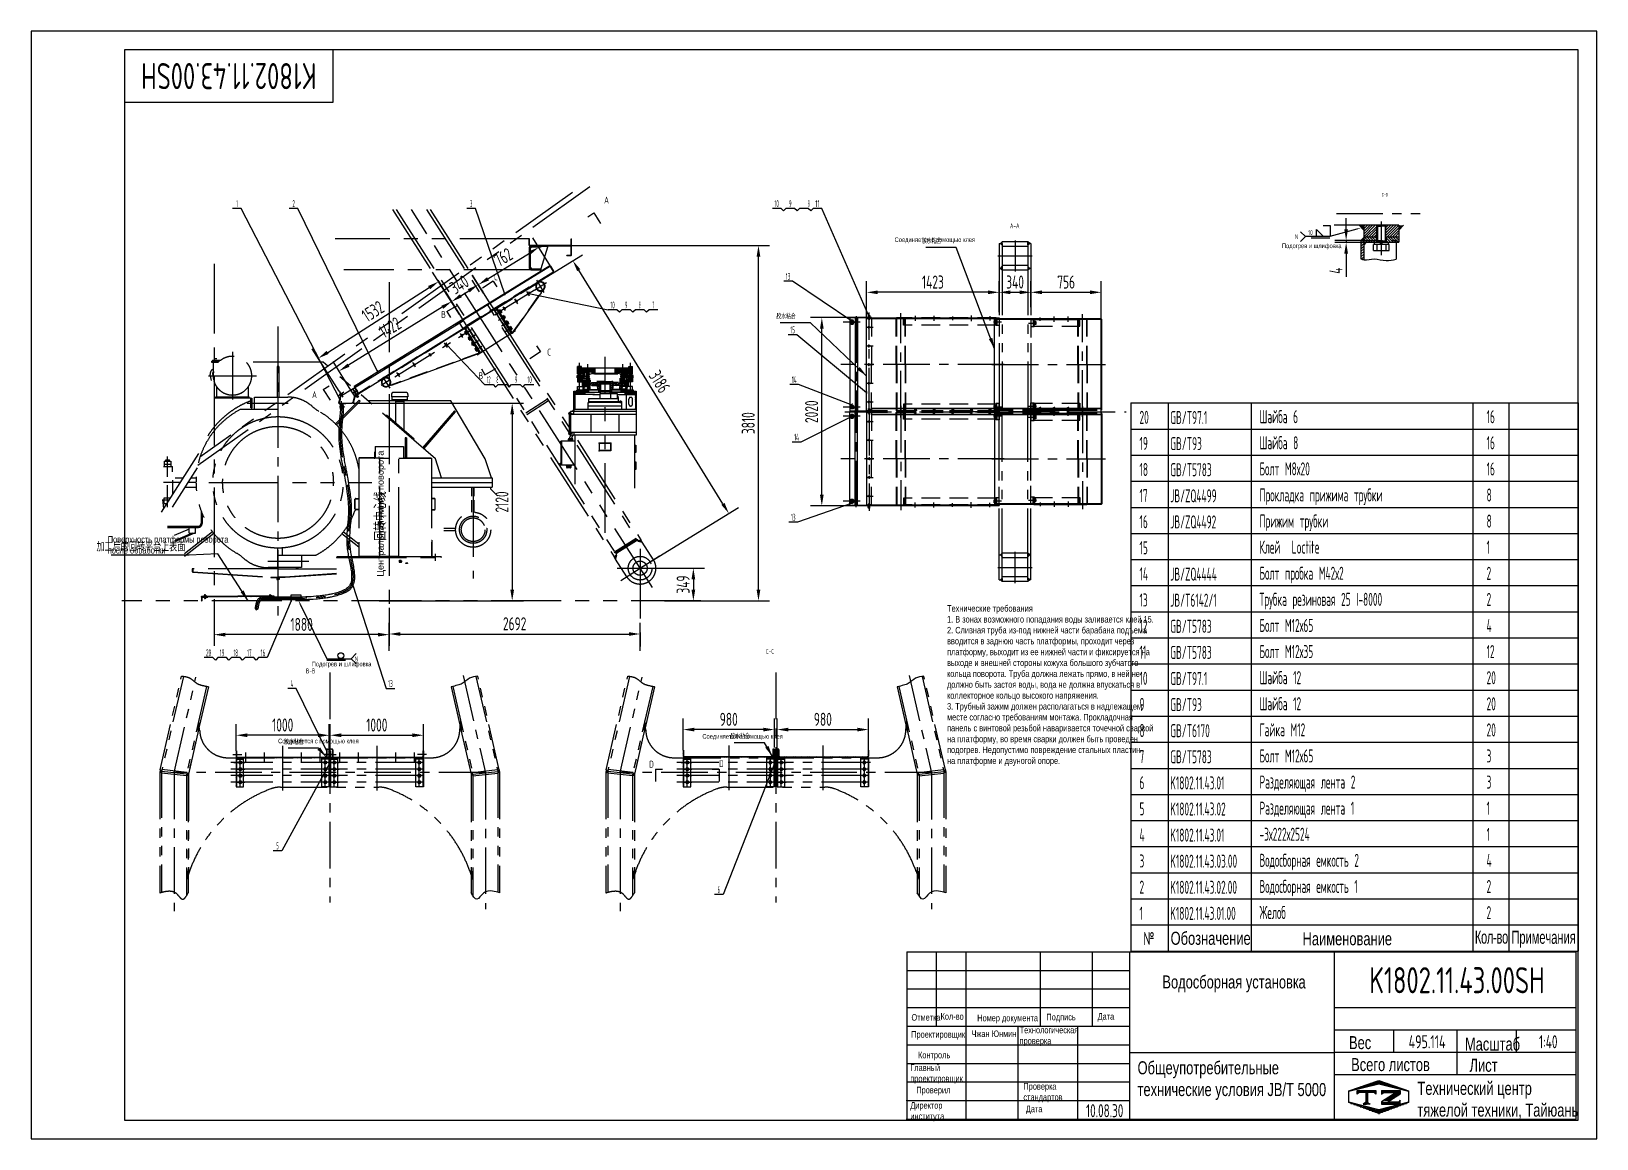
# Model space of a CAD drawing. Header units: millimetres. Extents: x 0 to 16800, y 0 to 11880.
import ezdxf
from ezdxf.enums import TextEntityAlignment as Align

# ---------------------------------------------------------------- set-up
doc = ezdxf.new("R2010")
doc.units = ezdxf.units.MM
doc.header["$LTSCALE"] = 400
for name, pattern in [('F', [0.75, 0.5, -0.25]), ('G', [2, 1.25, -0.25, 0.25, -0.25]), ('K', [2.5, 1.25, -0.25, 0.25, -0.25, 0.25, -0.25])]:
    doc.linetypes.add(name, pattern=pattern)
for name, color, linetype in [('01', 7, 'Continuous'), ('02', 1, 'Continuous'), ('02C', 3, 'Continuous'), ('04', 2, 'F'), ('05', 142, 'G'), ('07', 6, 'K'), ('08', 1, 'Continuous'), ('11', 3, 'Continuous'), ('13', 3, 'Continuous'), ('THICK', 7, 'Continuous')]:
    doc.layers.add(name, color=color, linetype=linetype)
doc.styles.add('HZLIB', font='TXT.shx', dxfattribs={"width": 0.5, "height": 140})
doc.styles.get("Standard").update_dxf_attribs({"font": 'isocp', "width": 0.707, "bigfont": 'intecad.shx'})
doc.dimstyles.new('INTE', dxfattribs={"dimscale": 40, "dimtxt": 3.5, "dimasz": 3, "dimexe": 3, "dimexo": 0, "dimgap": 1, "dimtad": 1, "dimdec": 0, "dimdsep": 46, "dimtxsty": 'Standard', "dimcen": 0, "dimclrd": 1, "dimclre": 1, "dimclrt": 3, "dimaunit": 1, "dimadec": 0, "dimazin": 0, "dimtfac": 1, "dimtdec": 0, "dimtmove": 0, "dimatfit": 0, "dimfxl": 0, "dimarcsym": 0})
pattern_1 = [(315, (-5289.682, 2484.853), (-4.490128, -4.490128), [])]
pattern_2 = [(45, (-5289.682, 2484.853), (6.735192, -6.735192), [])]
pattern_3 = [(315, (-5289.6823, 2484.853), (-2.245064, -2.245064), [])]

msp = doc.modelspace()

# ---------------------------------------------------------------- texts
at = {"style": 'HZLIB', "width": 0.5}
for s, p in [('20', (11893.3, 7668.9)), ('GB/T97.1', (12223.5, 7666.7)), ('Шайба 6', (13181.2, 7676)), ('16', (15618.2, 7675.2)), ('19', (11893.3, 7388.9)), ('GB/T93', (12223.5, 7386.7)), ('Шайба 8', (13181.2, 7396)), ('16', (15618.2, 7395.2)), ('18', (11893.3, 7108.9)), ('GB/T5783', (12223.5, 7106.7)), ('Болт М8х20', (13181.2, 7116)), ('16', (15618.2, 7115.2)), ('17', (11893.3, 6828.9)), ('JB/ZQ4499', (12223.5, 6826.7)), ('Прокладка прижима трубки', (13181.2, 6836)), ('8', (15618.2, 6835.2)), ('16', (11893.3, 6548.9)), ('JB/ZQ4492', (12223.5, 6546.7)), ('Прижим трубки', (13181.2, 6556)), ('8', (15618.2, 6555.2)), ('15', (11893.3, 6268.9)), ('Клей  Loctite', (13181.2, 6276.1)), ('1', (15618.2, 6275.3)), ('14', (11893.3, 5988.9)), ('JB/ZQ4444', (12223.5, 5986.7)), ('Болт пробка М42х2', (13181.2, 5996.1)), ('2', (15618.2, 5995.3)), ('13', (11893.3, 5708.9)), ('JB/T6142/1', (12223.5, 5706.8)), ('Трубка резиновая 25 I-8000', (13181.2, 5716.1)), ('2', (15618.2, 5715.3)), ('12', (11893.3, 5428.9)), ('GB/T5783', (12223.5, 5426.8)), ('Болт М12х65', (13181.2, 5436.1)), ('4', (15618.2, 5435.3)), ('11', (11893.3, 5148.9)), ('GB/T5783', (12223.5, 5146.8)), ('Болт М12х35', (13181.2, 5156.1)), ('12', (15618.2, 5155.3)), ('10', (11893.3, 4868.9)), ('GB/T97.1', (12223.5, 4866.8)), ('Шайба 12', (13181.2, 4876.1)), ('20', (15618.2, 4875.3)), ('9', (11893.3, 4588.9)), ('GB/T93', (12223.5, 4586.8)), ('Шайба 12', (13181.2, 4596.1)), ('20', (15618.2, 4595.3)), ('8', (11893.3, 4308.9)), ('GB/T6170', (12223.5, 4306.8)), ('Гайка М12', (13181.2, 4316.1)), ('20', (15618.2, 4315.3)), ('7', (11893.3, 4028.9)), ('GB/T5783', (12223.5, 4026.8)), ('Болт М12х65', (13181.2, 4036.1)), ('3', (15618.2, 4035.3)), ('6', (11893.3, 3748.9)), ('K1802.11.43.01', (12223.5, 3746.8)), ('Разделяющая лента 2', (13181.2, 3756.1)), ('3', (15618.2, 3755.3)), ('5', (11893.3, 3468.9)), ('K1802.11.43.02', (12223.5, 3466.8)), ('Разделяющая лента 1', (13181.2, 3476.2)), ('1', (15618.2, 3475.4)), ('4', (11893.3, 3188.9)), ('K1802.11.43.01', (12223.5, 3186.8)), ('-3х222х2524', (13181.2, 3196.2)), ('1', (15618.2, 3195.4)), ('3', (11893.3, 2908.9)), ('K1802.11.43.03.00', (12223.5, 2906.9)), ('Водосборная емкость 2', (13181.2, 2916.2)), ('4', (15618.2, 2915.4)), ('2', (11893.3, 2628.9)), ('K1802.11.43.02.00', (12223.5, 2626.9)), ('Водосборная емкость 1', (13181.2, 2636.2)), ('2', (15618.2, 2635.4)), ('1', (11893.3, 2348.9)), ('K1802.11.43.01.00', (12223.5, 2346.9)), ('Желоб', (13181.2, 2356.2)), ('2', (15618.2, 2355.4))]:
    msp.add_text(s, height=140, dxfattribs=at).set_placement(p)
at = {"layer": '01', "attachment_point": 1}
for s, insert, char_height in [('{\\fArial|b0|i0|c204|p34;\\C3;Соединяется с помощью клея}', (9264.8, 9670), 50), ('{\\fArial|b0|i0|c204|p34;\\C3;Подогрев и шлифовка}', (13421.3, 9603.8), 50), ('{\\fArial|b0|i0|c204|p34;\\C3;Поверхность платформы поворота\\Pпосле обработки}', (820.8, 6464.6), 70), ('{\\fArial|b0|i0|c204|p34;\\C3;Технические требования\\P1. В зонах возможного попадания воды заливается клей 15.\\P2. Сливная труба из-под нижней части барабана подъема\\Pвводится в заднюю часть платформы, проходит через\\Pплатформу, выходит из ее нижней части и фиксируется на\\Pвыходе и внешней стороны кожуха большого зубчатого\\Pкольца поворота. Труба должна лежать прямо, в ней не\\Pдолжно быть застоя воды, вода не должна впускаться в \\Pколлекторное кольцо высокого напряжения.\\P3. Трубный зажим должен располагаться в надлежащем\\Pместе согласно требованиям монтажа. Прокладочная\\Pпанель с винтовой резьбой наваривается точечной сваркой\\Pна платформу, во время сварки должен быть проведен\\Pподогрев. Недопустимо повреждение стальных пластин\\Pна платформе и двуногой опоре.}', (9827.9, 5723.9), 70), ('{\\fArial|b0|i0|c204|p34;\\C3;Подогрев и шлифовка}', (3009.4, 5117.8), 50), ('{\\fArial|b0|i0|c204|p34;\\C3;Соединяется с помощью клея}', (2648.8, 4291.5), 50), ('{\\fArial|b0|i0|c204|p34;\\C3;Соединяется с помощью клея}', (7202, 4341), 50), ('{\\Fisocp,intecad|c204;№}', (11934, 2217.1), 140), ('{\\fArial|b0|i0|c204|p34;Обозначение}', (12227.3, 2219.9), 140), ('{\\fArial|b0|i0|c204|p34;Наименование}', (13643.4, 2215.1), 140), ('{\\fArial|b0|i0|c204|p34;\\W0.607;\\T0.95;Кол-во}', (15492.9, 2232.3), 140), ('{\\fArial|b0|i0|c204|p34;\\W0.607;Примечания}', (15885.3, 2230.5), 140), ('{\\fArial|b0|i0|c204|p34;\\C3;Водосборная установка}', (12139.1, 1751.7), 140), ('{\\fArial|b0|i0|c204|p34;Кол-во}', (9758.1, 1346.6), 70), ('{\\fArial|b0|i0|c204|p34;Дата}', (11444.1, 1346.6), 70), ('{\\fArial|b0|i0|c204|p34;Отметка}', (9446, 1336.5), 70), ('{\\fArial|b0|i0|c204|p34;Номер документа}', (10151.6, 1329.7), 70), ('{\\fArial|b0|i0|c204|p34;Технологическая\\Pпроверка}', (10607, 1201), 70), ('{\\fArial|b0|i0|c204|p34;Подпись}', (10894.6, 1339.9), 70), ('{\\fArial|b0|i0|c204|p34;Проектировщик}', (9443.3, 1153.5), 70), ('{\\fArial|b0|i0|c204|p34;\\C3;Чжан Юнмин}', (10090.7, 1160.6), 70), ('{\\fArial|b0|i0|c204|p34;Вес}', (14141.9, 1100.6), 140), ('{\\fArial|b0|i0|c204|p34;Масштаб}', (15386.1, 1085.4), 140), ('{\\fArial|b0|i0|c204|p34;Контроль}', (9517, 932.4), 70), ('{\\fArial|b0|i0|c204|p34;Всего листов}', (14164.7, 864.9), 140), ('{\\fArial|b0|i0|c204|p34;Лист}', (15435.6, 857.3), 140), ('{\\fArial|b0|i0|c204|p34;Главный\\Pпроектировщик}', (9433.8, 796.9), 70), ('{\\fArial|b0|i0|c204|p34;Общеупотребительные\\Pтехнические условия \\fArial|b0|i0|c0|p34;JB/T 5000}', (11872.7, 830.5), 140), ('{\\fArial|b0|i0|c204|p34;Проверил}', (9498.1, 556.4), 70), ('{\\fArial|b0|i0|c204|p34;Проверка\\Pстандартов}', (10647.6, 596.7), 70), ('{\\fArial|b0|i0|c204|p34;Технический центр\\Pтяжелой техники, Тайюань}', (14876.2, 610.2), 140), ('{\\fArial|b0|i0|c204|p34;Директор\\Pинститута}', (9433.8, 392.3), 70), ('{\\fArial|b0|i0|c204|p34;Дата}', (10673.8, 354.3), 70)]:
    msp.add_mtext(s, dxfattribs=dict(at, insert=insert, char_height=char_height))
at = {"layer": '01', "color": 3, "char_height": 52.5, "attachment_point": 9}
for insert in [(9766.9, 9602.5), (8203.8, 8792.2), (2922, 4228.2), (7710.1, 4287.7)]:
    msp.add_mtext('胶水粘合', dxfattribs=dict(at, insert=insert))
at = {"layer": '01', "insert": (3711.3, 6028.7), "char_height": 70, "attachment_point": 1, "rotation": 90}
msp.add_mtext('{\\fArial|b0|i0|c204|p34;\\W1;\\C3;Центральная линия поворота}', dxfattribs=at)
at = {"layer": '01', "char_height": 52.5, "attachment_point": 1}
for s, insert, width in [('C-C', (7884.4, 5253.7), 359.683), ('B-B', (2948.2, 5044.3), 201.795)]:
    msp.add_mtext(s, dxfattribs=dict(at, insert=insert, width=width))
at = {"layer": '02', "width": 0.605172}
for p, p2 in [((5073.7, 9043.4), (5091.7, 9043.4)), ((5331.9, 9053.5), (5349.9, 9053.5)), ((8798.2, 8755.3), (8816.2, 8755.3)), ((8975.7, 8819.5), (8993.7, 8819.5)), ((4445.9, 8506.4), (4463.9, 8506.4)), ((3708.3, 8210), (3726.3, 8210)), ((3305.9, 7912.2), (3323.9, 7912.2)), ((8955.7, 7986), (8973.7, 7986)), ((8782.8, 7724.5), (8800.8, 7724.5)), ((8800.2, 7854.5), (8818.2, 7854.5)), ((8800.2, 6804.5), (8818.2, 6804.5)), ((3442, 5921.9), (3460, 5921.9)), ((2781.5, 5756), (2799.5, 5756)), ((3160.6, 4150.8), (3178.6, 4150.8)), ((3193, 4010.4), (3211, 4010.4)), ((7973.2, 4028.1), (7991.2, 4028.1))]:
    msp.add_text('\\M+5A1F1', height=30, dxfattribs=at).set_placement(p, p2, align=Align.FIT)
at = {"layer": '11', "width": 0.696016}
msp.add_text('K1802.11.43.00SH', height=280, rotation=180, dxfattribs=at).set_placement((3060.8, 11540), (1179.2, 11540), align=Align.FIT)
at = {"layer": '11', "width": 0.707}
for s, p in [('A', (6147.4, 10010.9)), ('C', (4965.7, 9186.5)), ('B', (4399.1, 8783.8)), ('C', (5536.3, 8379.4)), ('B', (4800.1, 8126.3)), ('A', (3013.1, 7922.4)), ('D', (6630.8, 3958.3)), ('D', (7381.1, 3965.2))]:
    msp.add_text(s, height=73.5, dxfattribs=at).set_placement(p, align=Align.BOTTOM_LEFT)
at = {"layer": '11'}
for s, height, width, p, p2 in [('1', 74.2, 0.404, (2202.2, 9995), (2212.7, 9995)), ('2', 74.2, 0.562593, (2802.8, 9995), (2828.3, 9995)), ('3', 74.2, 0.527686, (4710.2, 9995), (4733.4, 9995)), ('10', 74.25, 0.606076, (7976, 9995), (8023.3, 9995)), ('9', 74.2, 0.579528, (8132.3, 9995), (8159, 9995)), ('8', 74.2, 0.514182, (8334.2, 9995), (8355.2, 9995)), ('11', 74.25, 0.749243, (8414.1, 9995), (8461.4, 9995)), ('13', 74.25, 0.609833, (8097.2, 9213.2), (8146.6, 9213.2)), ('10', 74.25, 0.606076, (6214.6, 8907.1), (6261.9, 8907.1)), ('9', 74.2, 0.579528, (6370.9, 8907.1), (6397.7, 8907.1)), ('8', 74.2, 0.514182, (6519.8, 8907.1), (6540.8, 8907.1)), ('7', 74.2, 0.514182, (6665.9, 8907.1), (6686.9, 8907.1)), ('15', 74.25, 0.609833, (8145.8, 8639.2), (8195.2, 8639.2)), ('12', 74.25, 0.445832, (4891.4, 8105), (4928.1, 8105)), ('8', 74.2, 0.514182, (4992.2, 8105), (5013.2, 8105)), ('9', 74.2, 0.579528, (5188.4, 8105), (5215.2, 8105)), ('10', 74.25, 0.606076, (5324.2, 8105), (5371.5, 8105)), ('14', 74.25, 0.614783, (8161.8, 8105), (8214.3, 8105)), ('14', 74.25, 0.614783, (8186.8, 7488.8), (8239.3, 7488.8)), ('13', 74.25, 0.609833, (8152.7, 6629.5), (8202.1, 6629.5)), ('20', 74.25, 0.600864, (1874.2, 5175.6), (1930, 5175.6)), ('19', 74.25, 0.612447, (2022.6, 5175.6), (2073.6, 5175.6)), ('18', 74.25, 0.606, (2170.5, 5175.6), (2217.8, 5175.6)), ('17', 74.25, 0.606, (2316.6, 5175.6), (2363.8, 5175.6)), ('16', 74.25, 0.610556, (2461.3, 5175.6), (2511.1, 5175.6)), ('4', 74.2, 0.543846, (2784.6, 4845.4), (2810.9, 4845.4)), ('13', 74.25, 0.621906, (3829, 4845.4), (3879.4, 4845.4)), ('5', 74.2, 0.527686, (2631.1, 3104.7), (2654.3, 3104.7)), ('6', 74.2, 0.600695, (7364.8, 2635.9), (7391.5, 2635.9)), ('K1802.11.43.00SH', 280, 0.696016, (14359.2, 1560), (16240.8, 1560)), ('495.114', 140, 0.681467, (14781.9, 970), (15178.1, 970)), ('1:40', 140, 0.657692, (16181, 970), (16379, 970)), ('10.08.30', 140, 0.641941, (11320, 230), (11720, 230))]:
    msp.add_text(s, height=height, dxfattribs=dict(at, width=width)).set_placement(p, p2, align=Align.FIT)
at = {"layer": '11', "color": 3, "linetype": 'Continuous', "insert": (14494.1, 10145.6), "char_height": 35, "width": 173.571, "attachment_point": 1}
msp.add_mtext('D-D', dxfattribs=at)
at = {"layer": '11', "insert": (10503, 9819.5), "char_height": 52.5, "width": 1334.762, "attachment_point": 1}
msp.add_mtext('A-A', dxfattribs=at)

# ---------------------------------------------------------------- blocks, each defined once
blk = doc.blocks.new('*D2')
at = {"layer": '08', "color": 1, "lineweight": -2}
for p, q in [((14111, 9757), (14111, 9877)), ((14270, 9637), (13991, 9637)), ((14300, 9616), (13991, 9616)), ((14111, 9637), (14111, 9616)), ((14111, 9496), (14111, 9247))]:
    blk.add_line(p, q, dxfattribs=at)
at = {"layer": '08', "color": 1}
for points in [[(14091, 9757), (14131, 9757), (14111, 9637)], [(14091, 9496), (14131, 9496), (14111, 9616)]]:
    blk.add_solid(points, dxfattribs=at)
at = {"layer": 'Defpoints', "color": 0}
for p in [(14111, 9616), (14270, 9637), (14300, 9616)]:
    blk.add_point(p, dxfattribs=at)
at = {"layer": '08', "color": 3, "insert": (14001, 9312), "char_height": 140, "attachment_point": 5, "rotation": 90}
blk.add_mtext('4', dxfattribs=at)
blk = doc.blocks.new('*U16')
at = {"layer": '01'}
for p, q in [((0, 10), (-9, 5)), ((-9, 5), (-9, 0)), ((-9, -5), (-9, 0)), ((9, 5), (0, 10)), ((9, 0), (9, 5)), ((9, 0), (9, -5)), ((0, -10), (-9, -5)), ((9, -5), (0, -10))]:
    blk.add_line(p, q, dxfattribs=at)
at = {"layer": '05'}
for p, q in [((-11, 0), (10, 0)), ((0, -12), (0, 11))]:
    blk.add_line(p, q, dxfattribs=at)
blk = doc.blocks.new('rewrer')
at = {"layer": '01', "color": 7, "linetype": 'Continuous'}
for p, q in [((16263, 9914), (16263, 8914)), ((16314, 9914), (16263, 9914)), ((16314, 9909), (16263, 9909)), ((16263, 8919), (17686, 8919)), ((16263, 8914), (17686, 8914))]:
    blk.add_line(p, q, dxfattribs=at)
at = {"layer": '01'}
blk.add_line((17686, 8924), (17686, 8914), dxfattribs=at)
at = {"layer": '04', "color": 2, "linetype": 'F'}
for p, q in [((17686, 9914), (16314, 9914)), ((17653, 9914), (16585, 9914)), ((16585, 9909), (16585, 9914)), ((16662, 9838), (16662, 9914)), ((17653, 9838), (17653, 9914)), ((17653, 9838), (17653, 9914)), ((17686, 8914), (17686, 9914)), ((17686, 9904), (17686, 9914)), ((17686, 9909), (16314, 9909)), ((16580, 9414), (16580, 9909)), ((16580, 9909), (16662, 9909)), ((16586, 9414), (16586, 9909)), ((16659, 9838), (16659, 9909)), ((17653, 9838), (16659, 9838)), ((16660, 9838), (16660, 9909)), ((17653, 9909), (16662, 9909)), ((16676, 9414), (16676, 9909)), ((16682, 9838), (16682, 9909)), ((16682, 9414), (16682, 9838)), ((17632, 9887), (17644, 9887)), ((17632, 9887), (17632, 9854)), ((17644, 9880), (17632, 9880)), ((17644, 9860), (17632, 9860)), ((17632, 9854), (17644, 9854)), ((17644, 9854), (17644, 9887)), ((17649, 9885), (17644, 9885)), ((17644, 9870), (17649, 9873)), ((17649, 9870), (17644, 9868)), ((17649, 9855), (17644, 9855)), ((17649, 9839), (17649, 9909)), ((17649, 9833), (17649, 9839)), ((17686, 9833), (17649, 9833)), ((17686, 9909), (17653, 9909)), ((17661, 9909), (17661, 9833)), ((17686, 9909), (17686, 9833)), ((16580, 9414), (16580, 8919)), ((16586, 9414), (16586, 8919)), ((16676, 9414), (16676, 8919)), ((16682, 9414), (16682, 8990)), ((16580, 8919), (16662, 8919)), ((16585, 8919), (16585, 8914)), ((17653, 8914), (16585, 8914)), ((17653, 8990), (16659, 8990)), ((16659, 8990), (16659, 8919)), ((16660, 8990), (16660, 8919)), ((16662, 8990), (16662, 8914)), ((17653, 8919), (16662, 8919)), ((16682, 8990), (16682, 8919)), ((17632, 8942), (17632, 8975)), ((17632, 8975), (17644, 8975)), ((17644, 8968), (17632, 8968)), ((17644, 8948), (17632, 8948)), ((17632, 8942), (17644, 8942)), ((17644, 8975), (17644, 8942)), ((17649, 8973), (17644, 8973)), ((17649, 8958), (17644, 8961)), ((17644, 8958), (17649, 8956)), ((17649, 8943), (17644, 8943)), ((17649, 8995), (17649, 8989)), ((17686, 8995), (17649, 8995)), ((17649, 8989), (17649, 8919)), ((17653, 8990), (17653, 8914)), ((17653, 8990), (17653, 8914)), ((17653, 8990), (17653, 8914)), ((17686, 8919), (17653, 8919)), ((17661, 8919), (17661, 8995)), ((17686, 8919), (17686, 8995))]:
    blk.add_line(p, q, dxfattribs=at)
at = {"layer": '05'}
for p, q in [((16289, 9950), (16289, 8856)), ((16631, 9983), (16631, 8864)), ((16786, 9884), (16786, 9941)), ((16986, 9884), (16986, 9941)), ((17186, 9893), (17186, 9932)), ((17386, 9883), (17386, 9942)), ((17586, 9888), (17586, 9937)), ((16263, 9814), (16334, 9814)), ((17711, 9870), (17624, 9870)), ((16263, 9614), (16334, 9614)), ((17741, 9414), (15986, 9414)), ((16263, 9414), (16334, 9414)), ((16263, 9214), (16334, 9214)), ((16263, 9014), (16334, 9014)), ((16786, 8890), (16786, 8946)), ((16986, 8890), (16986, 8946)), ((17186, 8899), (17186, 8937)), ((17386, 8889), (17386, 8947)), ((17586, 8894), (17586, 8942)), ((17711, 8958), (17624, 8958))]:
    blk.add_line(p, q, dxfattribs=at)
at = {"layer": '04', "xscale": -1, "rotation": 90}
for p in [(16289, 9814), (16289, 9614), (16289, 9414), (16289, 9214), (16289, 9014)]:
    blk.add_blockref('*U16', p, dxfattribs=at)
blk = doc.blocks.new('*U1')
at = {"layer": '01'}
for p, q in [((0, 17), (-15, 8)), ((-15, 8), (-15, 0)), ((-15, -8), (-15, 0)), ((15, 8), (0, 17)), ((15, 0), (15, 8)), ((15, 0), (15, -8)), ((0, -17), (-15, -8)), ((15, -8), (0, -17))]:
    blk.add_line(p, q, dxfattribs=at)
at = {"layer": '05'}
for p, q in [((-17, 0), (16, 0)), ((0, -19), (0, 18))]:
    blk.add_line(p, q, dxfattribs=at)
blk = doc.blocks.new('esd')
at = {"layer": '01'}
for points in [[(18189, 10785, 0.414214), (18202, 10772, 0.414214), (18189, 10759)], [(18265, 10772), (18270, 10772), (18265, 10769)], [(19113, 10772), (19108, 10772), (19113, 10769)], [(19189, 10785, -0.414214), (19176, 10772, -0.414214), (19189, 10759)]]:
    blk.add_hatch(color=256, dxfattribs=at).paths.add_polyline_path(points)
at = {"layer": '02', "linetype": 'Continuous'}
h = blk.add_hatch(dxfattribs=at)
h.set_pattern_fill('LINE', color=1, scale=10, angle=135, style=0)
h.set_pattern_definition([(135, (11845.483, 5782.366), (-22.45064, -22.45064), [])])
h.paths.add_polyline_path([(18202, 10777, -0.414214), (18194, 10785), (18194, 10848), (18189, 10848), (18189, 10785, 0.414214), (18202, 10772), (19176, 10772, 0.414214), (19189, 10785), (19189, 10848), (19184, 10848), (19184, 10785, -0.414214), (19176, 10777)])
h = blk.add_hatch(dxfattribs=at)
h.set_pattern_fill('LINE', color=1, scale=5, angle=45, style=0)
h.set_pattern_definition([(45, (11845.483, 5782.366), (-11.22532, 11.22532), [])])
h.paths.add_polyline_path([(18194, 10759, -0.414214), (18202, 10767), (18265, 10767), (18265, 10772), (18202, 10772, 0.414214), (18189, 10759), (18189, 10721), (18194, 10721)])
h.paths.add_polyline_path([(18189, 10460), (18194, 10460), (18194, 10721), (18189, 10721)])
h = blk.add_hatch(dxfattribs=at)
h.set_pattern_fill('LINE', color=1, scale=5, angle=45, style=0)
h.set_pattern_definition([(135, (25532.994, 5782.366), (11.22532, 11.22532), [])])
h.paths.add_polyline_path([(19184, 10759, 0.414214), (19176, 10767), (19113, 10767), (19113, 10772), (19176, 10772, -0.414214), (19189, 10759), (19189, 10721), (19184, 10721)])
h.paths.add_polyline_path([(19189, 10460), (19184, 10460), (19184, 10721), (19189, 10721)])
at = {"layer": '01', "color": 7, "linetype": 'Continuous'}
for p, q in [((18194, 10848), (18189, 10848)), ((18189, 10848), (18189, 10785)), ((18189, 10759), (18189, 10460)), ((18194, 10848), (18194, 10785)), ((18194, 10759), (18194, 10460)), ((19176, 10777), (18202, 10777)), ((19176, 10772), (18202, 10772)), ((18202, 10772), (18265, 10772)), ((18202, 10767), (18270, 10767)), ((18265, 10772), (18265, 10767)), ((18270, 10460), (18270, 10767)), ((19108, 10460), (19108, 10767)), ((19176, 10767), (19108, 10767)), ((19113, 10772), (19113, 10767)), ((19189, 10848), (19184, 10848)), ((19184, 10848), (19184, 10785)), ((19184, 10759), (19184, 10460)), ((19189, 10848), (19189, 10785)), ((19189, 10759), (19189, 10460)), ((18189, 10460), (18270, 10460)), ((19189, 10460), (19108, 10460))]:
    blk.add_line(p, q, dxfattribs=at)
at = {"layer": '01'}
for p, q in [((18265, 10769), (18270, 10772)), ((19113, 10769), (19108, 10772)), ((19189, 10759), (19189, 10785))]:
    blk.add_line(p, q, dxfattribs=at)
at = {"layer": '01', "color": 7, "linetype": 'Continuous'}
for centre, radius, start, end in [((18202, 10785), 13, 180, 270), ((18202, 10759), 13, 90, 180), ((18202, 10785), 8, 180, 270), ((18202, 10759), 8, 90, 180), ((19176, 10785), 8, 270, 0), ((19176, 10785), 13, 270, 0), ((19176, 10759), 13, 0, 90), ((19176, 10759), 8, 0, 90)]:
    blk.add_arc(centre, radius, start, end, dxfattribs=at)
at = {"layer": '04', "color": 2, "linetype": 'F'}
for p, q in [((18194, 10759), (18270, 10759)), ((19184, 10759), (19108, 10759))]:
    blk.add_line(p, q, dxfattribs=at)
at = {"layer": '05'}
for p, q in [((18156, 10808), (18252, 10808)), ((19222, 10808), (19126, 10808)), ((18167, 10721), (18284, 10721)), ((18198, 10651), (18284, 10651)), ((19180, 10651), (19094, 10651)), ((19179, 10721), (19095, 10721)), ((18198, 10581), (18284, 10581)), ((18198, 10511), (18284, 10511)), ((19180, 10581), (19094, 10581)), ((19180, 10511), (19094, 10511))]:
    blk.add_line(p, q, dxfattribs=at)
at = {"layer": '05', "color": 142, "linetype": 'G'}
for p, q in [((18233, 10460), (18233, 10767)), ((18289, 10829), (18289, 10728)), ((18489, 10829), (18489, 10728)), ((18689, 10899), (18689, 10420)), ((18889, 10829), (18889, 10728)), ((19089, 10829), (19089, 10728)), ((19145, 10460), (19145, 10767))]:
    blk.add_line(p, q, dxfattribs=at)
at = {"layer": '01', "rotation": 90}
for p in [(18233, 10721), (18233, 10651), (18233, 10581), (18233, 10511)]:
    blk.add_blockref('*U1', p, dxfattribs=at)
at = {"layer": '01', "xscale": -1, "rotation": 270}
for p in [(19145, 10721), (19145, 10651), (19145, 10581), (19145, 10511)]:
    blk.add_blockref('*U1', p, dxfattribs=at)
blk = doc.blocks.new('ere')
at = {"layer": '01'}
for points in [[(14934, 16727), (14934, 16722), (14939, 16722)], [(14934, 15747), (14934, 15752), (14939, 15752)]]:
    blk.add_hatch(color=256, dxfattribs=at).paths.add_polyline_path(points)
for p, q in [((13788, 16709), (13788, 15747)), ((14939, 16722), (14934, 16727)), ((14939, 15752), (14934, 15747))]:
    blk.add_line(p, q, dxfattribs=at)
at = {"layer": '01', "color": 7, "linetype": 'Continuous'}
for p, q in [((14934, 16727), (14934, 15747)), ((14939, 16722), (14939, 15752)), ((14939, 15752), (13788, 15752)), ((14934, 15747), (13788, 15747)), ((14211, 15752), (14702, 15752)), ((14211, 15747), (14779, 15747))]:
    blk.add_line(p, q, dxfattribs=at)
at = {"layer": '04', "color": 2, "linetype": 'F'}
for p, q in [((13788, 16727), (14934, 16727)), ((13788, 16727), (13788, 16709)), ((13788, 16722), (14939, 16722)), ((14178, 15747), (14178, 16727)), ((14178, 16722), (14178, 16646)), ((14178, 16646), (14215, 16646)), ((14203, 16722), (14203, 16646)), ((14211, 16727), (14779, 16727)), ((14211, 16651), (14211, 16727)), ((14211, 16722), (14702, 16722)), ((14211, 16651), (14211, 16722)), ((14211, 16651), (14705, 16651)), ((14215, 16652), (14215, 16722)), ((14215, 16698), (14220, 16698)), ((14220, 16683), (14215, 16686)), ((14215, 16683), (14220, 16680)), ((14215, 16668), (14220, 16668)), ((14215, 16646), (14215, 16652)), ((14233, 16700), (14220, 16700)), ((14220, 16666), (14220, 16700)), ((14220, 16693), (14233, 16693)), ((14220, 16673), (14233, 16673)), ((14233, 16666), (14220, 16666)), ((14233, 16700), (14233, 16666)), ((14682, 16651), (14682, 16722)), ((14682, 16237), (14682, 16651)), ((14688, 16237), (14688, 16722)), ((14702, 16651), (14702, 16727)), ((14784, 16722), (14702, 16722)), ((14704, 16651), (14704, 16722)), ((14705, 16651), (14705, 16722)), ((14778, 16237), (14778, 16722)), ((14779, 16722), (14779, 16727)), ((14784, 16237), (14784, 16722)), ((14682, 16237), (14682, 15823)), ((14688, 16237), (14688, 15752)), ((14778, 16237), (14778, 15752)), ((14784, 16237), (14784, 15752)), ((14178, 15828), (14215, 15828)), ((14178, 15752), (14178, 15828)), ((14203, 15752), (14203, 15828)), ((14211, 15823), (14705, 15823)), ((14211, 15823), (14211, 15747)), ((14211, 15823), (14211, 15747)), ((14211, 15823), (14211, 15747)), ((14215, 15828), (14215, 15822)), ((14215, 15822), (14215, 15752)), ((14215, 15806), (14220, 15806)), ((14215, 15791), (14220, 15794)), ((14233, 15808), (14220, 15808)), ((14220, 15808), (14220, 15774)), ((14220, 15801), (14233, 15801)), ((14233, 15774), (14233, 15808)), ((14682, 15823), (14682, 15752)), ((14702, 15823), (14702, 15747)), ((14704, 15823), (14704, 15752)), ((14705, 15823), (14705, 15752)), ((14178, 15752), (14211, 15752)), ((14220, 15791), (14215, 15788)), ((14215, 15776), (14220, 15776)), ((14220, 15781), (14233, 15781)), ((14233, 15774), (14220, 15774)), ((14784, 15752), (14702, 15752)), ((14779, 15752), (14779, 15747))]:
    blk.add_line(p, q, dxfattribs=at)
at = {"layer": '05'}
for p, q in [((14153, 16683), (14240, 16683)), ((14278, 16706), (14278, 16744)), ((14428, 16697), (14428, 16753)), ((14578, 16697), (14578, 16753)), ((14733, 16796), (14733, 15696)), ((13760, 16237), (14980, 16237)), ((14153, 15791), (14240, 15791)), ((14278, 15768), (14278, 15730)), ((14428, 15777), (14428, 15721)), ((14578, 15777), (14578, 15721))]:
    blk.add_line(p, q, dxfattribs=at)
blk = doc.blocks.new('*U12')
at = {"layer": '01'}
for p, q in [((0, 10), (-9, 5)), ((-9, 5), (-9, 0)), ((-9, -5), (-9, 0)), ((9, 5), (0, 10)), ((9, 0), (9, 5)), ((9, 0), (9, -5)), ((0, -10), (-9, -5)), ((9, -5), (0, -10))]:
    blk.add_line(p, q, dxfattribs=at)
at = {"layer": '05'}
for p, q in [((-11, 0), (10, 0)), ((0, -12), (0, 11))]:
    blk.add_line(p, q, dxfattribs=at)
blk = doc.blocks.new('wewe')
for p, q in [((16263, 10848), (17686, 10848)), ((16263, 10772), (17686, 10772)), ((16662, 10767), (16631, 10767)), ((17653, 10772), (16662, 10772)), ((16662, 10772), (17653, 10772)), ((16662, 10772), (16662, 10767)), ((17653, 10772), (17653, 10460)), ((17661, 10460), (17661, 10767)), ((17661, 10764), (17686, 10764)), ((17686, 10460), (17686, 10764)), ((16660, 10668), (16622, 10676)), ((17652, 10455), (16659, 10664)), ((17653, 10460), (17686, 10460))]:
    blk.add_line(p, q)
at = {"layer": '01', "color": 7, "linetype": 'Continuous'}
for p, q in [((16263, 10848), (16263, 10772)), ((17686, 10772), (17686, 10848)), ((16659, 10664), (16660, 10668)), ((17653, 10460), (17652, 10455))]:
    blk.add_line(p, q, dxfattribs=at)
at = {"layer": '01'}
blk.add_line((17661, 10767), (17653, 10767), dxfattribs=at)
at = {"layer": '01', "color": 7, "linetype": 'Continuous'}
for radius, start, end in [(51, 90, 270), (46, 90, 258.126), (51, 64.417, 90), (51, 270, 283.709)]:
    blk.add_arc((16631, 10721), radius, start, end, dxfattribs=at)
at = {"layer": '04'}
for p, q in [((16263, 10777), (17686, 10777)), ((17653, 10767), (16662, 10767)), ((17653, 10460), (16660, 10668))]:
    blk.add_line(p, q, dxfattribs=at)
at = {"layer": '04', "color": 2, "linetype": 'F'}
for p, q in [((17649, 10460), (17649, 10767)), ((17632, 10738), (17644, 10738)), ((17632, 10738), (17632, 10705)), ((17644, 10731), (17632, 10731)), ((17644, 10712), (17632, 10712)), ((17632, 10705), (17644, 10705)), ((17632, 10668), (17644, 10668)), ((17632, 10668), (17632, 10635)), ((17644, 10661), (17632, 10661)), ((17644, 10642), (17632, 10642)), ((17632, 10635), (17644, 10635)), ((17632, 10598), (17632, 10565)), ((17632, 10598), (17644, 10598)), ((17644, 10591), (17632, 10591)), ((17644, 10705), (17644, 10738)), ((17649, 10736), (17644, 10736)), ((17644, 10721), (17649, 10724)), ((17649, 10721), (17644, 10719)), ((17649, 10706), (17644, 10706)), ((17644, 10635), (17644, 10668)), ((17649, 10666), (17644, 10666)), ((17644, 10651), (17649, 10654)), ((17649, 10651), (17644, 10649)), ((17649, 10636), (17644, 10636)), ((17644, 10565), (17644, 10598)), ((17649, 10596), (17644, 10596)), ((17644, 10581), (17649, 10584)), ((17644, 10572), (17632, 10572)), ((17632, 10565), (17644, 10565)), ((17632, 10528), (17632, 10495)), ((17632, 10528), (17644, 10528)), ((17644, 10521), (17632, 10521)), ((17644, 10502), (17632, 10502)), ((17632, 10495), (17644, 10495)), ((17649, 10581), (17644, 10579)), ((17649, 10566), (17644, 10566)), ((17644, 10495), (17644, 10528)), ((17649, 10526), (17644, 10526)), ((17644, 10511), (17649, 10514)), ((17649, 10511), (17644, 10509)), ((17649, 10496), (17644, 10496)), ((17649, 10460), (17653, 10460))]:
    blk.add_line(p, q, dxfattribs=at)
for radius, start, end in [(45, 90, 270), (45, 270, 90), (51, 283.709, 64.417)]:
    blk.add_arc((16631, 10721), radius, start, end, dxfattribs=at)
at = {"layer": '05'}
for p, q in [((16308, 10808), (16271, 10808)), ((16289, 10827), (16289, 10753)), ((16631, 10786), (16631, 10646)), ((16568, 10721), (16684, 10721)), ((16743, 10721), (17624, 10721)), ((16786, 10693), (16786, 10749)), ((16986, 10693), (16986, 10749)), ((17186, 10702), (17186, 10740)), ((17386, 10692), (17386, 10751)), ((17586, 10697), (17586, 10745)), ((17624, 10721), (17710, 10721)), ((17624, 10651), (17710, 10651)), ((17624, 10581), (17710, 10581)), ((17624, 10511), (17710, 10511))]:
    blk.add_line(p, q, dxfattribs=at)
at = {"layer": '01'}
for p in [(16786, 10721), (16986, 10721), (17186, 10721), (17386, 10721), (17586, 10721)]:
    blk.add_blockref('*U12', p, dxfattribs=at)
blk = doc.blocks.new('*U15')
at = {"layer": '01'}
for p, q in [((0, 10), (-9, 5)), ((-9, 5), (-9, 0)), ((-9, -5), (-9, 0)), ((9, 5), (0, 10)), ((9, 0), (9, 5)), ((9, 0), (9, -5)), ((0, -10), (-9, -5)), ((9, -5), (0, -10))]:
    blk.add_line(p, q, dxfattribs=at)
at = {"layer": '05'}
for p, q in [((-11, 0), (10, 0)), ((0, -12), (0, 11))]:
    blk.add_line(p, q, dxfattribs=at)
blk = doc.blocks.new('eew')
at = {"layer": '01'}
h = blk.add_hatch(color=256, dxfattribs=at)
h.paths.add_polyline_path([(15537, 2783), (15529, 2779, -0.328628), (15543, 2773)])
h.paths.add_polyline_path([(15546, 2766), (15543, 2773, -0.128994), (15544, 2766, -0.199807), (15541, 2758), (15548, 2764, -0.054796)])
for points in [[(15633, 2745), (15628, 2745), (15628, 2745), (15628, 2745), (15627, 2740, 0.278287)], [(15633, 2793), (15633, 2786), (15640, 2786)], [(15633, 2745), (15633, 2752), (15640, 2752)]]:
    blk.add_hatch(color=256, dxfattribs=at).paths.add_polyline_path(points)
for p, q in [((15492, 2872), (15468, 2916)), ((15492, 2872), (15550, 2769)), ((15534, 2953), (15538, 2956)), ((15556, 2913), (15534, 2953)), ((15534, 2953), (15556, 2913)), ((15538, 2956), (15561, 2916)), ((15564, 2907), (15623, 2891)), ((15565, 2912), (15624, 2896)), ((15628, 2745), (15628, 2883)), ((15633, 2745), (15633, 2883)), ((15541, 2786), (15537, 2783)), ((15537, 2783), (15546, 2766)), ((15541, 2786), (15550, 2769)), ((15627, 2740), (15554, 2760)), ((15628, 2745), (15555, 2765)), ((15628, 2745), (15555, 2765)), ((15628, 2745), (15627, 2740)), ((15633, 2745), (15628, 2745)), ((15661, 2786), (15633, 2786)), ((15633, 2752), (15661, 2752)), ((15661, 2792), (15674, 2792)), ((15661, 2792), (15661, 2747)), ((15661, 2783), (15674, 2783)), ((15661, 2756), (15674, 2756)), ((15661, 2747), (15674, 2747)), ((15674, 2792), (15674, 2747)), ((15674, 2784), (15691, 2784)), ((15674, 2754), (15691, 2754))]:
    blk.add_line(p, q)
blk.add_circle((15532, 2766), 12.5)
for centre, radius, start, end in [((15568, 2920), 13, 209.4009, 254.4009), ((15568, 2920), 8, 209.4009, 254.4009), ((15620, 2883), 8, 0, 74.4009), ((15620, 2883), 13, 0, 74.4009), ((15557, 2773), 13, 209.4009, 254.4009), ((15557, 2773), 8, 209.4009, 254.4009), ((15626, 2748), 7.86, 275.3175, 337.5224)]:
    blk.add_arc(centre, radius, start, end)
for p, q in [((15538, 2956), (15468, 2916)), ((15529, 2779), (15537, 2783)), ((15541, 2758), (15548, 2764)), ((15640, 2786), (15633, 2793)), ((15640, 2752), (15633, 2745))]:
    blk.add_line(p, q, dxfattribs=at)
at = {"layer": '01', "color": 7, "linetype": 'Continuous'}
for p, q in [((15679, 2784), (15679, 2769)), ((15679, 2754), (15679, 2769)), ((15691, 2754), (15691, 2784))]:
    blk.add_line(p, q, dxfattribs=at)
at = {"layer": '02'}
for p, q in [((15562, 2913), (15561, 2916)), ((15565, 2912), (15562, 2913)), ((15624, 2896), (15633, 2893)), ((15633, 2893), (15633, 2883)), ((15546, 2766), (15549, 2762)), ((15549, 2762), (15554, 2760)), ((15691, 2782), (15679, 2782)), ((15691, 2756), (15679, 2756))]:
    blk.add_line(p, q, dxfattribs=at)
at = {"layer": '04', "color": 2, "linetype": 'F'}
for p, q in [((15547, 2940), (15543, 2937)), ((15554, 2928), (15550, 2925)), ((15661, 2780), (15633, 2780)), ((15661, 2758), (15633, 2758))]:
    blk.add_line(p, q, dxfattribs=at)
at = {"layer": '04'}
for p, q in [((15633, 2780), (15628, 2780)), ((15633, 2758), (15628, 2758))]:
    blk.add_line(p, q, dxfattribs=at)
at = {"layer": '05', "color": 142, "linetype": 'G'}
for p, q in [((15563, 2941), (15480, 2894)), ((15527, 2891), (15496, 2947))]:
    blk.add_line(p, q, dxfattribs=at)
at = {"layer": '05'}
for p, q in [((15499, 2748), (15564, 2785)), ((15513, 2799), (15550, 2734)), ((15712, 2769), (15607, 2769)), ((15712, 2769), (15607, 2769))]:
    blk.add_line(p, q, dxfattribs=at)
at = {"layer": '04', "rotation": 209.4009141971608}
blk.add_blockref('*U15', (15515, 2914), dxfattribs=at)
blk = doc.blocks.new('*U13')
at = {"layer": '01'}
for p, q in [((0, 10), (-9, 5)), ((-9, 5), (-9, 0)), ((-9, -5), (-9, 0)), ((9, 5), (0, 10)), ((9, 0), (9, 5)), ((9, 0), (9, -5)), ((0, -10), (-9, -5)), ((9, -5), (0, -10))]:
    blk.add_line(p, q, dxfattribs=at)
at = {"layer": '05'}
for p, q in [((-11, 0), (10, 0)), ((0, -12), (0, 11))]:
    blk.add_line(p, q, dxfattribs=at)
blk = doc.blocks.new('fewr')
for p, q in [((14939, 17662), (13788, 17662)), ((14926, 17586), (13838, 17586)), ((14178, 17581), (14178, 17586)), ((14211, 17581), (14178, 17581)), ((14178, 17269), (14178, 17568)), ((14203, 17269), (14203, 17581)), ((14211, 17586), (14926, 17586)), ((14211, 17581), (14211, 17266)), ((14178, 17269), (14211, 17269))]:
    blk.add_line(p, q)
for centre, radius, start, end in [((14733, 17535), 46, 288.8422, 90.3425), ((14926, 17599), 8, 270, 0), ((14926, 17599), 13, 270, 0)]:
    blk.add_arc(centre, radius, start, end)
at = {"layer": '01', "color": 7, "linetype": 'Continuous'}
for p, q in [((14934, 17662), (14934, 17599)), ((14939, 17662), (14939, 17599)), ((14702, 17581), (14702, 17586)), ((14702, 17581), (14733, 17581)), ((14704, 17473), (14748, 17491)), ((14704, 17473), (14706, 17468)), ((14211, 17266), (14213, 17262))]:
    blk.add_line(p, q, dxfattribs=at)
at = {"layer": '01'}
for p, q in [((14178, 17568), (14203, 17568)), ((14213, 17262), (14706, 17468))]:
    blk.add_line(p, q, dxfattribs=at)
blk.add_arc((14733, 17535), 51, 292.754, 115.583, dxfattribs=at)
at = {"layer": '04', "color": 2, "linetype": 'F'}
for p, q in [((13788, 17657), (13788, 17662)), ((13788, 17586), (13788, 17657)), ((13838, 17586), (13788, 17586)), ((14211, 17266), (14704, 17473)), ((14215, 17545), (14220, 17545)), ((14220, 17530), (14215, 17533)), ((14215, 17530), (14220, 17527)), ((14215, 17515), (14220, 17515)), ((14215, 17475), (14220, 17475)), ((14233, 17547), (14220, 17547)), ((14220, 17513), (14220, 17547)), ((14220, 17540), (14233, 17540)), ((14220, 17520), (14233, 17520)), ((14233, 17513), (14220, 17513)), ((14233, 17477), (14220, 17477)), ((14220, 17443), (14220, 17477)), ((14233, 17547), (14233, 17513)), ((14233, 17477), (14233, 17443)), ((14220, 17460), (14215, 17463)), ((14215, 17460), (14220, 17457)), ((14215, 17445), (14220, 17445)), ((14215, 17405), (14220, 17405)), ((14220, 17390), (14215, 17393)), ((14215, 17390), (14220, 17387)), ((14215, 17375), (14220, 17375)), ((14215, 17335), (14220, 17335)), ((14220, 17320), (14215, 17323)), ((14215, 17320), (14220, 17317)), ((14215, 17305), (14220, 17305)), ((14220, 17470), (14233, 17470)), ((14220, 17450), (14233, 17450)), ((14233, 17443), (14220, 17443)), ((14233, 17407), (14220, 17407)), ((14220, 17373), (14220, 17407)), ((14220, 17400), (14233, 17400)), ((14220, 17380), (14233, 17380)), ((14233, 17373), (14220, 17373)), ((14220, 17303), (14220, 17337)), ((14233, 17337), (14220, 17337)), ((14220, 17330), (14233, 17330)), ((14220, 17310), (14233, 17310)), ((14233, 17407), (14233, 17373)), ((14233, 17337), (14233, 17303)), ((14233, 17303), (14220, 17303))]:
    blk.add_line(p, q, dxfattribs=at)
at = {"layer": '04'}
for p, q in [((14926, 17591), (13788, 17591)), ((14211, 17581), (14702, 17581)), ((14215, 17269), (14215, 17581)), ((14211, 17269), (14215, 17269))]:
    blk.add_line(p, q, dxfattribs=at)
for radius, start in [(51, 115.583), (45, 90)]:
    blk.add_arc((14733, 17535), radius, start, 292.754, dxfattribs=at)
at = {"layer": '04', "color": 2, "linetype": 'F'}
blk.add_arc((14733, 17535), 45, 292.754, 90, dxfattribs=at)
at = {"layer": '05'}
for p, q in [((14238, 17530), (14154, 17530)), ((14658, 17535), (14241, 17535)), ((14278, 17510), (14278, 17559)), ((14428, 17505), (14428, 17564)), ((14578, 17505), (14578, 17564)), ((14658, 17535), (14809, 17535)), ((14733, 17459), (14733, 17611)), ((14733, 17459), (14733, 17611)), ((14240, 17460), (14154, 17460)), ((14240, 17390), (14154, 17390)), ((14240, 17320), (14154, 17320))]:
    blk.add_line(p, q, dxfattribs=at)
at = {"layer": '01'}
for p in [(14278, 17535), (14428, 17535), (14578, 17535)]:
    blk.add_blockref('*U13', p, dxfattribs=at)
blk = doc.blocks.new('re')
at = {"layer": '01', "color": 7, "linetype": 'Continuous', "ltscale": 1.5}
for p, q in [((16277, 10765), (16277, 10767)), ((16277, 10767), (16289, 10767)), ((16289, 10765), (16277, 10765)), ((16279, 10751), (16279, 10762)), ((16279, 10762), (16289, 10762)), ((16280, 10762), (16280, 10765)), ((16280, 10765), (16289, 10765)), ((16289, 10762), (16280, 10762)), ((16283, 10751), (16283, 10762)), ((16289, 10763), (16289, 10769)), ((16301, 10767), (16289, 10767)), ((16289, 10760), (16289, 10767)), ((16289, 10765), (16301, 10765)), ((16289, 10750), (16289, 10763)), ((16299, 10762), (16289, 10762)), ((16289, 10762), (16298, 10762)), ((16295, 10751), (16295, 10762)), ((16298, 10762), (16298, 10765)), ((16299, 10751), (16299, 10762)), ((16301, 10765), (16301, 10767)), ((16289, 10751), (16279, 10751)), ((16283, 10751), (16283, 10742)), ((16283, 10742), (16289, 10742)), ((16289, 10751), (16299, 10751)), ((16295, 10742), (16289, 10742)), ((16295, 10751), (16295, 10742))]:
    blk.add_line(p, q, dxfattribs=at)
at = {"layer": '01', "ltscale": 1.5}
for p, q in [((18782, 10861), (16314, 10861)), ((16314, 10861), (16314, 10848)), ((18782, 10853), (18782, 10861))]:
    blk.add_line(p, q, dxfattribs=at)
at = {"layer": '02', "color": 1, "linetype": 'Continuous', "ltscale": 1.5}
for p, q in [((16284, 10742), (16284, 10751)), ((16294, 10742), (16294, 10751))]:
    blk.add_line(p, q, dxfattribs=at)
at = {"layer": '04', "color": 2, "linetype": 'F', "ltscale": 1.5}
for p, q in [((16279, 10785), (16279, 10777)), ((16289, 10785), (16279, 10785)), ((16279, 10777), (16289, 10777)), ((16283, 10777), (16283, 10785)), ((16289, 10785), (16299, 10785)), ((16299, 10777), (16289, 10777)), ((16295, 10777), (16295, 10785)), ((16299, 10785), (16299, 10777)), ((18782, 10858), (16314, 10858)), ((16314, 10848), (16314, 10777))]:
    blk.add_line(p, q, dxfattribs=at)
at = {"layer": '01', "color": 7, "linetype": 'Continuous', "ltscale": 1.5, "rotation": 240.5990858028392}
blk.add_blockref('eew', (21367, 25755), dxfattribs=at)
at = {"layer": '01', "color": 7, "linetype": 'Continuous', "ltscale": 1.5}
for name, p in [('wewe', (0, 0)), ('fewr', (3848, -6809))]:
    blk.add_blockref(name, p, dxfattribs=at)
blk = doc.blocks.new('*D36')
at = {"layer": '08', "color": 1, "lineweight": -2}
for p, q in [((4853, 9071), (4731, 9263)), ((4567, 8888), (4445, 9080)), ((4610, 9043), (4695, 9097))]:
    blk.add_line(p, q, dxfattribs=at)
at = {"layer": '08', "color": 1}
for points in [[(4684, 9114), (4705, 9080), (4796, 9162)], [(4600, 9060), (4621, 9027), (4509, 8979)]]:
    blk.add_solid(points, dxfattribs=at)
at = {"layer": 'Defpoints', "color": 0}
for p in [(4796, 9162), (4853, 9071), (4567, 8888)]:
    blk.add_point(p, dxfattribs=at)
at = {"layer": '08', "color": 3, "insert": (4593, 9163), "char_height": 140, "attachment_point": 5, "rotation": 32.5246}
blk.add_mtext('340', dxfattribs=at)
blk = doc.blocks.new('*D37')
at = {"layer": '08', "color": 1, "lineweight": -2}
for p, q in [((5572, 9361), (5384, 9665)), ((4901, 9225), (5345, 9500)), ((4924, 8960), (4736, 9264))]:
    blk.add_line(p, q, dxfattribs=at)
at = {"layer": '08', "color": 1}
for points in [[(5334, 9517), (5355, 9483), (5447, 9563)], [(4891, 9243), (4912, 9208), (4799, 9162)]]:
    blk.add_solid(points, dxfattribs=at)
at = {"layer": 'Defpoints', "color": 0}
for p in [(5447, 9563), (5572, 9361), (4924, 8960)]:
    blk.add_point(p, dxfattribs=at)
at = {"layer": '08', "color": 3, "insert": (5065, 9456), "char_height": 140, "attachment_point": 5, "rotation": 31.7348}
blk.add_mtext('762', dxfattribs=at)
blk = doc.blocks.new('*D38')
at = {"layer": '08', "color": 1, "lineweight": -2}
for p, q in [((4638, 8778), (4449, 9084)), ((4410, 8919), (3404, 8298)), ((3428, 8031), (3239, 8337))]:
    blk.add_line(p, q, dxfattribs=at)
at = {"layer": '08', "color": 1}
for points in [[(4400, 8936), (4421, 8902), (4512, 8982)], [(3394, 8315), (3415, 8281), (3302, 8235)]]:
    blk.add_solid(points, dxfattribs=at)
at = {"layer": 'Defpoints', "color": 0}
for p in [(4638, 8778), (3302, 8235), (3428, 8031)]:
    blk.add_point(p, dxfattribs=at)
at = {"layer": '08', "color": 3, "insert": (3849, 8702), "char_height": 140, "attachment_point": 5, "rotation": 31.682}
blk.add_mtext('1422', dxfattribs=at)
blk = doc.blocks.new('*D39')
at = {"layer": '08', "color": 1, "lineweight": -2}
for p, q in [((4596, 8843), (4307, 9296)), ((3181, 8436), (4270, 9131)), ((3304, 8020), (3015, 8473))]:
    blk.add_line(p, q, dxfattribs=at)
at = {"layer": '08', "color": 1}
for points in [[(4259, 9148), (4281, 9114), (4371, 9195)], [(3170, 8453), (3192, 8419), (3080, 8372)]]:
    blk.add_solid(points, dxfattribs=at)
at = {"layer": 'Defpoints', "color": 0}
for p in [(4371, 9195), (4596, 8843), (3304, 8020)]:
    blk.add_point(p, dxfattribs=at)
at = {"layer": '08', "color": 3, "insert": (3666, 8876), "char_height": 140, "attachment_point": 5, "rotation": 32.5246}
blk.add_mtext('1532', dxfattribs=at)
blk = doc.blocks.new('*D40')
at = {"layer": '08', "color": 1, "lineweight": -2}
for p, q in [((4875, 8841), (5915, 9482)), ((7423, 6810), (5875, 9317)), ((6548, 6130), (7588, 6771))]:
    blk.add_line(p, q, dxfattribs=at)
at = {"layer": '08', "color": 1}
for points in [[(5892, 9328), (5858, 9307), (5812, 9419)], [(7440, 6821), (7406, 6800), (7486, 6708)]]:
    blk.add_solid(points, dxfattribs=at)
at = {"layer": 'Defpoints', "color": 0}
for p in [(5812, 9419), (4875, 8841), (6548, 6130)]:
    blk.add_point(p, dxfattribs=at)
at = {"layer": '08', "color": 3, "insert": (6743, 8122), "char_height": 140, "attachment_point": 5, "rotation": 301.682}
blk.add_mtext('3186', dxfattribs=at)
blk = doc.blocks.new('*D41')
at = {"layer": '08', "color": 1, "lineweight": -2}
for p, q in [((3455, 7891), (5281, 7891)), ((5161, 7771), (5161, 5891)), ((3734, 5771), (5281, 5771))]:
    blk.add_line(p, q, dxfattribs=at)
at = {"layer": '08', "color": 1}
for points in [[(5141, 7771), (5181, 7771), (5161, 7891)], [(5141, 5891), (5181, 5891), (5161, 5771)]]:
    blk.add_solid(points, dxfattribs=at)
at = {"layer": 'Defpoints', "color": 0}
for p in [(3455, 7891), (3734, 5771), (5161, 5771)]:
    blk.add_point(p, dxfattribs=at)
at = {"layer": '08', "color": 3, "insert": (5051, 6831), "char_height": 140, "attachment_point": 5, "rotation": 90}
blk.add_mtext('2120', dxfattribs=at)
blk = doc.blocks.new('rwerwe')
at = {"layer": '07', "linetype": 'K'}
for points in [[(44288, 3813), (44296, 3795), (44304, 3797), (44314, 3797), (44318, 3816)], [(44343, 3530), (44334, 3530), (44324, 3528), (44322, 3508), (44333, 3511), (44350, 3511)], [(43775, 589), (43761, 587), (43775, 584, -0.006623)], [(44350, 476), (44333, 476), (44322, 478), (44324, 458), (44334, 456), (44343, 456)], [(44318, 170), (44314, 189), (44304, 189), (44296, 191), (44288, 173)]]:
    blk.add_hatch(color=6, dxfattribs=at).paths.add_polyline_path(points)
h = blk.add_hatch(color=6, dxfattribs=at)
h.paths.add_polyline_path([(45374, 3498), (45374, 3511), (45414, 3511)])
h.paths.add_polyline_path([(45414, 3511), (45374, 3511), (45374, 3530), (45469, 3530)])
h = blk.add_hatch(color=6, dxfattribs=at)
h.paths.add_polyline_path([(43858, 3402), (43854, 3420), (43761, 3399), (43821, 3393)])
h.paths.add_polyline_path([(43858, 3402), (43821, 3393), (43861, 3389)])
h = blk.add_hatch(color=6, dxfattribs=at)
h.paths.add_polyline_path([(43858, 585), (43821, 593), (43775, 589, 0.006623), (43775, 584), (43854, 566)])
h.paths.add_polyline_path([(43861, 597), (43821, 593), (43858, 585)])
h = blk.add_hatch(color=6, dxfattribs=at)
h.paths.add_polyline_path([(45374, 489), (45374, 475), (45414, 475)])
h.paths.add_polyline_path([(45414, 475), (45374, 475), (45374, 456), (45469, 456)])
at = {"layer": '02'}
for points in [[(45607, 3816), (45589, 3740), (45609, 3644), (45675, 3572), (45607, 3511)], [(43282, 3582), (43304, 3494), (43362, 3415), (43380, 3365), (43396, 3296)]]:
    blk.add_spline(points, degree=3, dxfattribs=at)
at = {"layer": '05'}
for p, q in [((43274, 3424), (44319, 3664)), ((44316, 3663), (44316, 322)), ((44319, 3664), (45781, 3664)), ((44316, 322), (45803, 322))]:
    blk.add_line(p, q, dxfattribs=at)
at = {"layer": '05', "color": 142, "linetype": 'G'}
blk.add_line((43245, 1993), (45712, 1993), dxfattribs=at)
at = {"layer": '07', "color": 6, "linetype": 'K'}
for p, q in [((44288, 3813), (43282, 3582)), ((43285, 3563), (44304, 3797)), ((44315, 3526), (44285, 3793)), ((44288, 3813), (44318, 3816)), ((44296, 3795), (44288, 3813)), ((44304, 3797), (45601, 3797)), ((44334, 3530), (44304, 3797)), ((44318, 3816), (44314, 3797)), ((44318, 3816), (45607, 3816)), ((44353, 3530), (44323, 3797)), ((43392, 3314), (44334, 3530)), ((44324, 3528), (44322, 3508)), ((44334, 3530), (45639, 3530)), ((44343, 3530), (44350, 3511)), ((45374, 3498), (45469, 3530)), ((43396, 3296), (44322, 3508)), ((43861, 3389), (43761, 3399)), ((43854, 3420), (43861, 3389)), ((43858, 3402), (44333, 3511)), ((44333, 3511), (45374, 3511)), ((44350, 3511), (45607, 3511)), ((45374, 3511), (45374, 3498)), ((44158, 902), (44158, 3084)), ((44473, 1466), (44473, 2520)), ((43392, 672), (44334, 456)), ((43396, 691), (44322, 478)), ((44316, 323), (43293, 558)), ((43861, 597), (43761, 587)), ((43861, 597), (43854, 566)), ((43854, 566), (43861, 597)), ((43858, 585), (44333, 476)), ((44288, 173), (43282, 404)), ((43285, 423), (44304, 189)), ((44315, 460), (44285, 193)), ((44334, 456), (44304, 189)), ((44324, 458), (44322, 478)), ((44353, 456), (44323, 189)), ((44333, 476), (45374, 476)), ((44334, 456), (45639, 456)), ((44343, 456), (44350, 476)), ((44350, 475), (45607, 475)), ((45374, 489), (45469, 456)), ((45374, 456), (45374, 489)), ((44296, 191), (44288, 173)), ((44288, 173), (44318, 170)), ((44304, 189), (45601, 189)), ((44318, 170), (44314, 189)), ((44318, 170), (45607, 170))]:
    blk.add_line(p, q, dxfattribs=at)
for centre, radius, start, end in [((43853, 3084), 305, 0, 88.5144), ((45868, 2116), 1467, 109.6578, 159.6538), ((44778, 2520), 305, 159.6538, 180), ((44778, 1466), 305, 180, 200.3462), ((45868, 1870), 1467, 200.3462, 250.3422), ((43853, 902), 305, 271.4856, 0)]:
    blk.add_arc(centre, radius, start, end, dxfattribs=at)
for points in [[(43282, 404), (43304, 493), (43362, 571), (43380, 621), (43396, 691)], [(45607, 170), (45589, 246), (45609, 342), (45675, 414), (45607, 475)]]:
    blk.add_spline(points, degree=3, dxfattribs=at)
blk = doc.blocks.new('hkk')
at = {"layer": '07', "linetype": 'K', "ltscale": 1.5}
for points in [[(13697, 5628), (13678, 5609), (13697, 5590), (13697, 5609)], [(13992, 5609), (13973, 5628), (13973, 5596), (13973, 5590)], [(13697, 5355), (13697, 5361), (13678, 5342), (13697, 5323)], [(13992, 5342), (13973, 5361), (13973, 5342), (13973, 5323)], [(13697, 2255), (13697, 2249), (13678, 2268), (13697, 2287)], [(13992, 2268), (13973, 2249), (13973, 2268), (13973, 2287)], [(13697, 1982), (13678, 2001), (13697, 2020), (13697, 2001)], [(13992, 2001), (13973, 1982), (13973, 2014), (13973, 2020)]]:
    blk.add_hatch(color=6, dxfattribs=at).paths.add_polyline_path(points)
at = {"layer": '05'}
blk.add_line((14266, 3805), (13338, 3805), dxfattribs=at)
at = {"layer": '07', "color": 6, "linetype": 'K', "ltscale": 1.5}
for p, q in [((13665, 5609), (13665, 5342)), ((13665, 5609), (13678, 5609)), ((13678, 5609), (13697, 5628)), ((13678, 5609), (13697, 5590)), ((13973, 5628), (13697, 5628)), ((13697, 5596), (13697, 5628)), ((13697, 5609), (13697, 5342)), ((13973, 5578), (13697, 5578)), ((13835, 5643), (13835, 5308)), ((13973, 5596), (13973, 5628)), ((13992, 5609), (13973, 5628)), ((13973, 5609), (13973, 5342)), ((13992, 5609), (13973, 5590)), ((14005, 5609), (13992, 5609)), ((14005, 5609), (14005, 5342)), ((13650, 5476), (14020, 5476)), ((13665, 5342), (13678, 5342)), ((13678, 5342), (13697, 5361)), ((13678, 5342), (13697, 5323)), ((13973, 5373), (13697, 5373)), ((13697, 5355), (13697, 5323)), ((13973, 5323), (13697, 5323)), ((13992, 5342), (13973, 5361)), ((13973, 5355), (13973, 5323)), ((13992, 5342), (13973, 5323)), ((14005, 5342), (13992, 5342)), ((13665, 2268), (13678, 2268)), ((13665, 2001), (13665, 2268)), ((13678, 2268), (13697, 2287)), ((13678, 2268), (13697, 2249)), ((13973, 2287), (13697, 2287)), ((13697, 2255), (13697, 2287)), ((13697, 2001), (13697, 2268)), ((13973, 2237), (13697, 2237)), ((13835, 1967), (13835, 2302)), ((13992, 2268), (13973, 2287)), ((13973, 2255), (13973, 2287)), ((13992, 2268), (13973, 2249)), ((13973, 2001), (13973, 2268)), ((14005, 2268), (13992, 2268)), ((14005, 2001), (14005, 2268)), ((13650, 2135), (14020, 2135)), ((13678, 2001), (13697, 2020)), ((13973, 2032), (13697, 2032)), ((13992, 2001), (13973, 2020)), ((13665, 2001), (13678, 2001)), ((13678, 2001), (13697, 1982)), ((13697, 2014), (13697, 1982)), ((13973, 1982), (13697, 1982)), ((13973, 2014), (13973, 1982)), ((13992, 2001), (13973, 1982)), ((14005, 2001), (13992, 2001))]:
    blk.add_line(p, q, dxfattribs=at)
at = {"layer": '07'}
for p, q in [((13665, 5342), (13665, 3805)), ((13697, 5342), (13697, 3805)), ((13973, 5342), (13973, 3805)), ((14005, 5342), (14005, 3805)), ((13665, 2268), (13665, 3805)), ((13697, 2268), (13697, 3805)), ((13973, 2268), (13973, 3805)), ((14005, 2268), (14005, 3805))]:
    blk.add_line(p, q, dxfattribs=at)
blk = doc.blocks.new('*U8')
at = {"layer": '01'}
for p, q in [((0, 17), (-15, 8)), ((-15, 8), (-15, 0)), ((-15, -8), (-15, 0)), ((15, 8), (0, 17)), ((15, 0), (15, 8)), ((15, 0), (15, -8)), ((0, -17), (-15, -8)), ((15, -8), (0, -17))]:
    blk.add_line(p, q, dxfattribs=at)
at = {"layer": '05'}
for p, q in [((-17, 0), (16, 0)), ((0, -19), (0, 18))]:
    blk.add_line(p, q, dxfattribs=at)
blk = doc.blocks.new('wqe')
at = {"layer": '01'}
for points in [[(15677, 17599, 0.414214), (15690, 17586, 0.414214), (15677, 17573)], [(15753, 17586), (15758, 17586), (15753, 17582)], [(16581, 17586), (16576, 17586), (16581, 17582)], [(16657, 17599, -0.414214), (16644, 17586, -0.414214), (16657, 17573)]]:
    blk.add_hatch(color=256, dxfattribs=at).paths.add_polyline_path(points)
at = {"layer": '02'}
h = blk.add_hatch(dxfattribs=at)
h.set_pattern_fill('LINE', color=256, scale=5, angle=45, style=0)
h.set_pattern_definition([(45, (-2522.398, 6248.7), (-11.22532, 11.22532), [])])
h.paths.add_polyline_path([(15690, 17591, -0.414214), (15682, 17599), (15682, 17662), (15677, 17662), (15677, 17599, 0.414214), (15690, 17586), (15753, 17586), (16167, 17586), (16167, 17591)])
h.paths.add_polyline_path([(16167, 17591), (16167, 17586), (16644, 17586, 0.414214), (16657, 17599), (16657, 17662), (16652, 17662), (16652, 17599, -0.414214), (16644, 17591)])
at = {"layer": '02', "linetype": 'Continuous'}
h = blk.add_hatch(dxfattribs=at)
h.set_pattern_fill('LINE', color=1, scale=5, angle=45, style=0)
h.set_pattern_definition([(45, (9333.085, 12595.894), (-11.22532, 11.22532), [])])
h.paths.add_polyline_path([(15682, 17573, -0.414214), (15690, 17581), (15753, 17581), (15753, 17586), (15690, 17586, 0.414214), (15677, 17573), (15677, 17535), (15682, 17535)])
h.paths.add_polyline_path([(15677, 17274), (15682, 17274), (15682, 17535), (15677, 17535)])
h = blk.add_hatch(dxfattribs=at)
h.set_pattern_fill('LINE', color=1, scale=5, angle=45, style=0)
h.set_pattern_definition([(135, (23000.596, 12595.894), (11.22532, 11.22532), [])])
h.paths.add_polyline_path([(16652, 17573, 0.414214), (16644, 17581), (16581, 17581), (16581, 17586), (16644, 17586, -0.414214), (16657, 17573), (16657, 17535), (16652, 17535)])
h.paths.add_polyline_path([(16657, 17274), (16652, 17274), (16652, 17535), (16657, 17535)])
at = {"layer": '01', "color": 7, "linetype": 'Continuous'}
for p, q in [((15677, 17662), (15677, 17599)), ((15682, 17662), (15677, 17662)), ((15682, 17662), (15682, 17599)), ((16652, 17662), (16652, 17599)), ((16657, 17662), (16652, 17662)), ((16657, 17662), (16657, 17599)), ((15677, 17573), (15677, 17269)), ((15682, 17573), (15682, 17269)), ((16644, 17591), (15690, 17591)), ((16644, 17586), (15690, 17586)), ((15690, 17586), (15753, 17586)), ((15690, 17581), (15758, 17581)), ((15753, 17586), (15753, 17581)), ((15758, 17269), (15758, 17581)), ((16576, 17269), (16576, 17581)), ((16644, 17581), (16576, 17581)), ((16581, 17586), (16581, 17581)), ((16652, 17573), (16652, 17269)), ((16657, 17573), (16657, 17269)), ((15677, 17269), (15758, 17269)), ((16657, 17269), (16576, 17269))]:
    blk.add_line(p, q, dxfattribs=at)
at = {"layer": '01'}
for p, q in [((15753, 17582), (15758, 17586)), ((16581, 17582), (16576, 17586)), ((16657, 17573), (16657, 17599))]:
    blk.add_line(p, q, dxfattribs=at)
at = {"layer": '01', "color": 7, "linetype": 'Continuous'}
for centre, radius, start, end in [((15690, 17599), 13, 180, 270), ((15690, 17573), 13, 90, 180), ((15690, 17599), 8, 180, 270), ((15690, 17573), 8, 90, 180), ((16644, 17599), 13, 270, 0), ((16644, 17599), 8, 270, 0), ((16644, 17573), 13, 0, 90), ((16644, 17573), 8, 0, 90)]:
    blk.add_arc(centre, radius, start, end, dxfattribs=at)
at = {"layer": '04', "color": 2, "linetype": 'F'}
for p, q in [((15682, 17568), (15758, 17568)), ((16652, 17568), (16576, 17568))]:
    blk.add_line(p, q, dxfattribs=at)
at = {"layer": '05', "color": 142, "linetype": 'G'}
for p, q in [((16167, 17712), (16167, 17233)), ((15721, 17269), (15721, 17576)), ((16613, 17269), (16613, 17576))]:
    blk.add_line(p, q, dxfattribs=at)
at = {"layer": '05'}
for p, q in [((15655, 17530), (15771, 17530)), ((16647, 17530), (16562, 17530)), ((15686, 17460), (15772, 17460)), ((15686, 17390), (15772, 17390)), ((15686, 17320), (15772, 17320)), ((16648, 17460), (16562, 17460)), ((16648, 17390), (16562, 17390)), ((16648, 17320), (16562, 17320))]:
    blk.add_line(p, q, dxfattribs=at)
at = {"layer": '01', "rotation": 90}
for p in [(15721, 17530), (15721, 17460), (15721, 17390), (15721, 17320)]:
    blk.add_blockref('*U8', p, dxfattribs=at)
at = {"layer": '01', "xscale": -1, "rotation": 270}
for p in [(16613, 17530), (16613, 17460), (16613, 17390), (16613, 17320)]:
    blk.add_blockref('*U8', p, dxfattribs=at)
blk = doc.blocks.new('*D44')
at = {"layer": '08', "color": 1, "lineweight": -2}
for p, q in [((5751, 9581), (7924, 9581)), ((7804, 5891), (7804, 9461)), ((6797, 5771), (7924, 5771))]:
    blk.add_line(p, q, dxfattribs=at)
at = {"layer": '08', "color": 1}
for points in [[(7784, 9461), (7824, 9461), (7804, 9581)], [(7784, 5891), (7824, 5891), (7804, 5771)]]:
    blk.add_solid(points, dxfattribs=at)
at = {"layer": 'Defpoints', "color": 0}
for p in [(5751, 9581), (7804, 9581), (6797, 5771)]:
    blk.add_point(p, dxfattribs=at)
at = {"layer": '08', "color": 3, "insert": (7694, 7676), "char_height": 140, "attachment_point": 5, "rotation": 90}
blk.add_mtext('3810', dxfattribs=at)
blk = doc.blocks.new('*D60')
at = {"layer": '02', "color": 1, "linetype": 'Continuous', "lineweight": -2, "ltscale": 1.5}
for p, q in [((-8246, 3622), (-8246, 3213)), ((-6366, 3622), (-6366, 3213)), ((-6486, 3333), (-8126, 3333))]:
    blk.add_line(p, q, dxfattribs=at)
at = {"layer": '02', "color": 1, "linetype": 'Continuous', "ltscale": 1.5}
for points in [[(-8126, 3353), (-8126, 3313), (-8246, 3333)], [(-6486, 3353), (-6486, 3313), (-6366, 3333)]]:
    blk.add_solid(points, dxfattribs=at)
at = {"layer": 'Defpoints', "color": 0, "linetype": 'Continuous', "ltscale": 1.5}
for p in [(-8246, 3622), (-6366, 3622), (-8246, 3333)]:
    blk.add_point(p, dxfattribs=at)
at = {"layer": '02', "color": 3, "linetype": 'Continuous', "ltscale": 1.5, "insert": (-7306, 3443), "char_height": 140, "attachment_point": 5}
blk.add_mtext('1880', dxfattribs=at)
blk = doc.blocks.new('inte_dim_blk')
at = {"layer": '08', "color": 1}
blk.add_line((0, 0), (-3, 0), dxfattribs=at)
blk = doc.blocks.new('*D61')
at = {"layer": '02', "color": 1, "linetype": 'Continuous', "lineweight": -2, "ltscale": 1.5}
for p, q in [((-3324, 4046), (-2982, 4046)), ((-3102, 3926), (-3102, 3817)), ((-3177, 3697), (-2982, 3697))]:
    blk.add_line(p, q, dxfattribs=at)
at = {"layer": '02', "color": 1, "linetype": 'Continuous', "ltscale": 1.5}
for points in [[(-3122, 3926), (-3082, 3926), (-3102, 4046)], [(-3122, 3817), (-3082, 3817), (-3102, 3697)]]:
    blk.add_solid(points, dxfattribs=at)
at = {"layer": 'Defpoints', "color": 0, "linetype": 'Continuous', "ltscale": 1.5}
for p in [(-3324, 4046), (-3177, 3697), (-3102, 3697)]:
    blk.add_point(p, dxfattribs=at)
at = {"layer": '02', "color": 3, "linetype": 'Continuous', "ltscale": 1.5, "insert": (-3212, 3871), "char_height": 140, "attachment_point": 5, "rotation": 90}
blk.add_mtext('349', dxfattribs=at)
blk = doc.blocks.new('*D62')
at = {"layer": '02', "color": 1, "linetype": 'Continuous', "lineweight": -2, "ltscale": 1.5}
for p, q in [((-6366, 3160), (-6366, 3460)), ((-3674, 3160), (-3674, 3460)), ((-6246, 3340), (-3794, 3340))]:
    blk.add_line(p, q, dxfattribs=at)
at = {"layer": '02', "color": 1, "linetype": 'Continuous', "ltscale": 1.5}
for points in [[(-6246, 3360), (-6246, 3320), (-6366, 3340)], [(-3794, 3360), (-3794, 3320), (-3674, 3340)]]:
    blk.add_solid(points, dxfattribs=at)
at = {"layer": 'Defpoints', "color": 0, "linetype": 'Continuous', "ltscale": 1.5}
for p in [(-3674, 3340), (-6366, 3160), (-3674, 3160)]:
    blk.add_point(p, dxfattribs=at)
at = {"layer": '02', "color": 3, "linetype": 'Continuous', "ltscale": 1.5, "insert": (-5020, 3450), "char_height": 140, "attachment_point": 5}
blk.add_mtext('2692', dxfattribs=at)
blk = doc.blocks.new('*D50')
at = {"layer": '08', "color": 1, "lineweight": -2}
for p, q in [((10388, 8988), (10388, 9200)), ((10508, 9080), (10608, 9080)), ((10728, 8988), (10728, 9200))]:
    blk.add_line(p, q, dxfattribs=at)
at = {"layer": '08', "color": 1}
for points in [[(10508, 9100), (10508, 9060), (10388, 9080)], [(10608, 9100), (10608, 9060), (10728, 9080)]]:
    blk.add_solid(points, dxfattribs=at)
at = {"layer": 'Defpoints', "color": 0}
for p in [(10728, 9080), (10388, 8988), (10728, 8988)]:
    blk.add_point(p, dxfattribs=at)
at = {"layer": '08', "color": 3, "insert": (10558, 9190), "char_height": 140, "attachment_point": 5}
blk.add_mtext('340', dxfattribs=at)
blk = doc.blocks.new('*D51')
at = {"layer": '08', "color": 1, "lineweight": -2}
for p, q in [((10728, 8922), (10728, 9200)), ((10848, 9080), (11363, 9080)), ((11483, 8794), (11483, 9200))]:
    blk.add_line(p, q, dxfattribs=at)
at = {"layer": '08', "color": 1}
for points in [[(10848, 9100), (10848, 9060), (10728, 9080)], [(11363, 9100), (11363, 9060), (11483, 9080)]]:
    blk.add_solid(points, dxfattribs=at)
at = {"layer": 'Defpoints', "color": 0}
for p in [(11483, 9080), (10728, 8922), (11483, 8794)]:
    blk.add_point(p, dxfattribs=at)
at = {"layer": '08', "color": 3, "insert": (11106, 9190), "char_height": 140, "attachment_point": 5}
blk.add_mtext('756', dxfattribs=at)
blk = doc.blocks.new('*D52')
at = {"layer": '08', "color": 1, "lineweight": -2}
for p, q in [((8965, 8775), (8965, 9200)), ((10268, 9080), (9085, 9080)), ((10388, 8867), (10388, 9200))]:
    blk.add_line(p, q, dxfattribs=at)
at = {"layer": '08', "color": 1}
for points in [[(9085, 9100), (9085, 9060), (8965, 9080)], [(10268, 9100), (10268, 9060), (10388, 9080)]]:
    blk.add_solid(points, dxfattribs=at)
at = {"layer": 'Defpoints', "color": 0}
for p in [(8965, 9080), (8965, 8775), (10388, 8867)]:
    blk.add_point(p, dxfattribs=at)
at = {"layer": '08', "color": 3, "insert": (9676, 9190), "char_height": 140, "attachment_point": 5}
blk.add_mtext('1423', dxfattribs=at)
blk = doc.blocks.new('*D53')
at = {"layer": '08', "color": 1, "lineweight": -2}
for p, q in [((8784, 8809), (8364, 8809)), ((8484, 6909), (8484, 8689)), ((8784, 6789), (8364, 6789))]:
    blk.add_line(p, q, dxfattribs=at)
at = {"layer": '08', "color": 1}
for points in [[(8464, 8689), (8504, 8689), (8484, 8809)], [(8464, 6909), (8504, 6909), (8484, 6789)]]:
    blk.add_solid(points, dxfattribs=at)
at = {"layer": 'Defpoints', "color": 0}
for p in [(8484, 8809), (8784, 8809), (8784, 6789)]:
    blk.add_point(p, dxfattribs=at)
at = {"layer": '08', "color": 3, "insert": (8374, 7799), "char_height": 140, "attachment_point": 5, "rotation": 90}
blk.add_mtext('2020', dxfattribs=at)
blk = doc.blocks.new('*D54')
at = {"layer": '08', "color": 1, "lineweight": -2}
for p, q in [((6995, 4167), (6995, 4509)), ((7855, 4389), (7115, 4389)), ((7975, 4195), (7975, 4509))]:
    blk.add_line(p, q, dxfattribs=at)
at = {"layer": '08', "color": 1}
for points in [[(7115, 4409), (7115, 4369), (6995, 4389)], [(7855, 4409), (7855, 4369), (7975, 4389)]]:
    blk.add_solid(points, dxfattribs=at)
at = {"layer": 'Defpoints', "color": 0}
for p in [(6995, 4389), (6995, 4167), (7975, 4195)]:
    blk.add_point(p, dxfattribs=at)
at = {"layer": '08', "color": 3, "insert": (7485, 4499), "char_height": 140, "attachment_point": 5}
blk.add_mtext('980', dxfattribs=at)
blk = doc.blocks.new('*D55')
at = {"layer": '08', "color": 1, "lineweight": -2}
for p, q in [((8005, 4170), (8005, 4509)), ((8125, 4389), (8865, 4389)), ((8985, 4167), (8985, 4509))]:
    blk.add_line(p, q, dxfattribs=at)
at = {"layer": '08', "color": 1}
for points in [[(8125, 4409), (8125, 4369), (8005, 4389)], [(8865, 4409), (8865, 4369), (8985, 4389)]]:
    blk.add_solid(points, dxfattribs=at)
at = {"layer": 'Defpoints', "color": 0}
for p in [(8985, 4389), (8005, 4170), (8985, 4167)]:
    blk.add_point(p, dxfattribs=at)
at = {"layer": '08', "color": 3, "insert": (8495, 4499), "char_height": 140, "attachment_point": 5}
blk.add_mtext('980', dxfattribs=at)
blk = doc.blocks.new('*D56')
at = {"layer": '08', "color": 1, "lineweight": -2}
for p, q in [((3208, 4190), (3208, 4448)), ((4208, 4162), (4208, 4448)), ((3328, 4328), (4088, 4328))]:
    blk.add_line(p, q, dxfattribs=at)
at = {"layer": '08', "color": 1}
for points in [[(3328, 4348), (3328, 4308), (3208, 4328)], [(4088, 4348), (4088, 4308), (4208, 4328)]]:
    blk.add_solid(points, dxfattribs=at)
at = {"layer": 'Defpoints', "color": 0}
for p in [(4208, 4328), (3208, 4190), (4208, 4162)]:
    blk.add_point(p, dxfattribs=at)
at = {"layer": '08', "color": 3, "insert": (3708, 4438), "char_height": 140, "attachment_point": 5}
blk.add_mtext('1000', dxfattribs=at)
blk = doc.blocks.new('*D57')
at = {"layer": '08', "color": 1, "lineweight": -2}
for p, q in [((2198, 4162), (2198, 4448)), ((3198, 4162), (3198, 4448)), ((3078, 4328), (2318, 4328))]:
    blk.add_line(p, q, dxfattribs=at)
at = {"layer": '08', "color": 1}
for points in [[(2318, 4348), (2318, 4308), (2198, 4328)], [(3078, 4348), (3078, 4308), (3198, 4328)]]:
    blk.add_solid(points, dxfattribs=at)
at = {"layer": 'Defpoints', "color": 0}
for p in [(2198, 4328), (2198, 4162), (3198, 4162)]:
    blk.add_point(p, dxfattribs=at)
at = {"layer": '08', "color": 3, "insert": (2698, 4438), "char_height": 140, "attachment_point": 5}
blk.add_mtext('1000', dxfattribs=at)
blk = doc.blocks.new('*U58', base_point=(10411, 3281))
at = {"layer": '01'}
blk.add_lwpolyline([(9929, 3260), (10004, 3185), (9929, 3185)], close=True, dxfattribs=at)
at = {"layer": '02'}
for points in [[(9756, 3238), (9809, 3185), (9756, 3132)], [(10360, 3266), (10071, 3185), (9809, 3185)]]:
    blk.add_lwpolyline(points, dxfattribs=at)
blk.add_lwpolyline([(10411, 3281, 0, 12, 0), (10360, 3266, 12, 12, 0)], format="xyseb", dxfattribs=at)
at = {"layer": '04'}
blk.add_line((10071, 3169), (9809, 3169), dxfattribs=at)
at = {"layer": '13', "width": 1.010989}
blk.add_text('N', height=52.5, dxfattribs=at).set_placement((9696, 3158), (9731, 3158), align=Align.FIT)
at = {"layer": '13', "width": 0.707}
blk.add_text('10', height=52.5, dxfattribs=at).set_placement((9839, 3202))
blk = doc.blocks.new('*U59', base_point=(2463, 3726))
at = {"layer": '01'}
blk.add_circle((2921, 3127), 31.5, dxfattribs=at)
at = {"layer": '02'}
blk.add_lwpolyline([(2463, 3726, 0, 12, 0), (2486, 3679, 12, 12, 0)], format="xyseb", dxfattribs=at)
for points in [[(2486, 3679), (2771, 3095), (3033, 3095)], [(3086, 3149), (3033, 3095), (3086, 3042)]]:
    blk.add_lwpolyline(points, dxfattribs=at)
at = {"layer": '04'}
blk.add_line((2771, 3080), (3033, 3080), dxfattribs=at)
at = {"layer": '13', "width": 1.010989}
blk.add_text('N', height=52.5, dxfattribs=at).set_placement((3071, 3069), (3105, 3069), align=Align.FIT)
blk = doc.blocks.new('*U70', base_point=(251.96, 168.31))
at = {"layer": '01'}
for p, q in [((251.96, 168.31), (251.96, 182.31)), ((195.96, 168.31), (251.96, 168.31))]:
    blk.add_line(p, q, dxfattribs=at)
blk = doc.blocks.new('*U71')
at = {"layer": '04'}
blk.add_blockref('*U70', (0, 0), dxfattribs=at)
blk = doc.blocks.new('*U72')
at = {"layer": '01'}
for points in [[(415, 292), (25, 292)], [(25, 292), (25, 5)], [(415, 5), (415, 292)], [(25, 5), (415, 5)]]:
    blk.add_lwpolyline(points, dxfattribs=at)
at = {"layer": '02'}
for points in [[(420, 297), (0, 297)], [(0, 297), (0, 0)], [(420, 0), (420, 297)], [(0, 0), (420, 0)]]:
    blk.add_lwpolyline(points, dxfattribs=at)
blk = doc.blocks.new('*X98')
at = {"color": 0}
for p, q in [((127.06, 7.8), (132.06, 7.8)), ((127.06, 7.5), (132.06, 7.5)), ((127.06, 7.2), (127.32, 7.2)), ((127.84, 5.4), (129.64, 5.4)), ((128.3, 5.7), (130.1, 5.7)), ((128.77, 6), (130.57, 6)), ((129.23, 6.3), (131.04, 6.3)), ((129.7, 6.6), (131.51, 6.6)), ((130.16, 6.9), (131.98, 6.9)), ((130.62, 7.2), (132.06, 7.2))]:
    blk.add_line(p, q, dxfattribs=at)
blk = doc.blocks.new('*X99')
at = {"color": 0}
for p, q in [((127.06, 4.8), (132.06, 4.8)), ((127.06, 4.5), (132.06, 4.5)), ((131.84, 5.1), (132.06, 5.1))]:
    blk.add_line(p, q, dxfattribs=at)
blk = doc.blocks.new('*X97')
at = {"color": 0}
for p, q in [((122.34, 4.5), (123.72, 4.5)), ((122.82, 4.8), (123.24, 4.8))]:
    blk.add_line(p, q, dxfattribs=at)
blk = doc.blocks.new('*X96')
at = {"color": 0}
for p, q in [((120.53, 7.8), (125.53, 7.8)), ((120.53, 7.5), (125.53, 7.5)), ((120.53, 7.2), (120.79, 7.2)), ((125.27, 7.2), (125.53, 7.2))]:
    blk.add_line(p, q, dxfattribs=at)
blk = doc.blocks.new('*X95')
at = {"color": 0}
for p, q in [((120.66, 8.7), (121.92, 8.7)), ((121.52, 9), (123.12, 9)), ((122.38, 9.3), (124.32, 9.3)), ((123.24, 9.6), (125.52, 9.6)), ((124.1, 9.9), (128.52, 9.9)), ((124.97, 10.2), (127.67, 10.2)), ((125.83, 10.5), (126.82, 10.5)), ((127.02, 9.6), (129.37, 9.6)), ((128.22, 9.3), (130.22, 9.3)), ((129.42, 9), (131.07, 9)), ((130.62, 8.7), (131.92, 8.7)), ((118.22, 7.8), (118.32, 7.8)), ((118.22, 7.5), (118.27, 7.5)), ((118.22, 7.2), (118.27, 7.2)), ((118.22, 6.9), (118.27, 6.9)), ((118.22, 6.6), (118.27, 6.6)), ((118.22, 6.3), (118.27, 6.3)), ((118.22, 6), (118.27, 6)), ((118.22, 5.7), (118.27, 5.7)), ((118.22, 5.4), (118.27, 5.4)), ((118.22, 5.1), (118.27, 5.1)), ((118.22, 4.8), (118.27, 4.8)), ((118.79, 4.5), (119.42, 4.5)), ((118.94, 8.1), (119.52, 8.1)), ((119.8, 8.4), (120.72, 8.4)), ((131.82, 8.4), (132.77, 8.4)), ((133.02, 8.1), (133.62, 8.1)), ((133.12, 4.5), (133.76, 4.5)), ((134.22, 7.8), (134.32, 7.8)), ((134.27, 7.5), (134.32, 7.5)), ((134.27, 7.2), (134.32, 7.2)), ((134.27, 6.9), (134.32, 6.9)), ((134.27, 6.6), (134.32, 6.6)), ((134.27, 6.3), (134.32, 6.3)), ((134.27, 6), (134.32, 6)), ((134.27, 5.7), (134.32, 5.7)), ((134.27, 5.4), (134.32, 5.4)), ((134.27, 5.1), (134.32, 5.1)), ((134.27, 4.8), (134.32, 4.8)), ((119.61, 4.2), (120.62, 4.2)), ((120.43, 3.9), (121.82, 3.9)), ((121.26, 3.6), (123.02, 3.6)), ((122.08, 3.3), (124.22, 3.3)), ((122.91, 3), (125.42, 3)), ((123.73, 2.7), (128.89, 2.7)), ((124.55, 2.4), (128.07, 2.4)), ((125.38, 2.1), (127.26, 2.1)), ((126.2, 1.8), (126.45, 1.8)), ((127.12, 3), (129.7, 3)), ((128.32, 3.3), (130.51, 3.3)), ((129.52, 3.6), (131.32, 3.6)), ((130.72, 3.9), (132.14, 3.9)), ((131.92, 4.2), (132.95, 4.2))]:
    blk.add_line(p, q, dxfattribs=at)
blk = doc.blocks.new('wer')
at = {"layer": '07', "linetype": 'K', "ltscale": 1.5}
h = blk.add_hatch(dxfattribs=at)
h.set_pattern_fill('_USER', color=6, scale=10, angle=315, style=0, pattern_type=0)
h.set_pattern_definition([(315, (-10108.82, 6314.528), (7.071068, 7.071068), [])])
h.paths.add_polyline_path([(-4413.7, 7506.7), (-4854.7, 7506.7, -0.4142136), (-4859.7, 7511.7), (-4859.7, 7577.7), (-4864.7, 7577.7), (-4864.7, 7511.7, 0.4142136), (-4854.7, 7501.7), (-4413.7, 7501.7)])
h = blk.add_hatch(dxfattribs=at)
h.set_pattern_fill('_USER', color=6, scale=10, angle=45, style=0, pattern_type=0)
h.set_pattern_definition([(45, (-10108.82, 6314.528), (-7.071068, 7.071068), [])])
h.paths.add_polyline_path([(-4408.7, 7577.7), (-4413.7, 7577.7), (-4413.7, 7409.7, -0.4142136), (-4418.7, 7404.7), (-4459.7, 7404.7), (-4459.7, 7399.7), (-4418.7, 7399.7, 0.4142136), (-4408.7, 7409.7)])
h = blk.add_hatch(dxfattribs=at)
h.set_pattern_fill('_USER', color=6, scale=10, angle=45, style=0, pattern_type=0)
h.set_pattern_definition([(45, (-7917.971, 5348.159), (-7.071068, 7.071068), [])])
h.paths.add_polyline_path([(-4854.7, 7270.7, 0.4142136), (-4841.7, 7257.7), (-4737.7, 7257.7), (-4737.7, 7247.7), (-4841.7, 7247.7, -0.4142136), (-4864.7, 7270.7), (-4864.7, 7478.7, -0.4142136), (-4841.7, 7501.7), (-4737.7, 7501.7), (-4737.7, 7491.7), (-4841.7, 7491.7, 0.4142136), (-4854.7, 7478.7)])
h = blk.add_hatch(dxfattribs=at)
h.set_pattern_fill('ANSI31', color=6, scale=2, angle=180, style=0)
h.set_pattern_definition(pattern_1)
h.paths.add_polyline_path([(-4173.3, 6163.3), (-4170.3, 6160.3), (-4170.3, 6154.8), (-4175.3, 6154.8), (-4175.3, 6148.8), (-4170.3, 6148.8), (-4170.3, 6145.8), (-4175.3, 6145.8), (-4175.3, 6139.8), (-4170.3, 6139.8), (-4170.3, 6131.3), (-4185.3, 6131.3), (-4185.3, 6131.8, 0.0714374), (-4185.5, 6133.2), (-4187.7, 6148.1, 0.3730283), (-4190.6, 6150.6), (-4226.9, 6150.6, 0.4142136), (-4229.9, 6147.6), (-4229.9, 6145.6), (-4237.9, 6145.6), (-4237.9, 6163.3)])
h.paths.add_polyline_path([(-4237.9, 6163.3), (-4237.9, 6145.6), (-4245.9, 6145.6), (-4245.9, 6147.6, 0.4142136), (-4248.9, 6150.6), (-4264.9, 6150.6, 0.3400953), (-4267.8, 6148.4), (-4270.2, 6139.3), (-4270.2, 6095.3), (-4291, 6095.3, 0.4142136), (-4296, 6090.3), (-4296, 6089.3), (-4307.4, 6089.3), (-4307.4, 6114.7), (-4290.2, 6114.7, 0.4142136), (-4285.2, 6119.7), (-4285.2, 6143.3), (-4280.2, 6143.3), (-4280.2, 6149.3), (-4285.2, 6149.3), (-4285.2, 6152.3), (-4280.2, 6152.3), (-4280.2, 6158.3), (-4285.2, 6158.3), (-4285.2, 6161.3), (-4283.2, 6163.3)])
h.paths.add_polyline_path([(-4340.4, 6114.7), (-4340.4, 6089.3), (-4349.7, 6089.3), (-4349.7, 6114.7)])
h = blk.add_hatch(dxfattribs=at)
h.set_pattern_fill('ANSI31', color=6, scale=3, angle=90, style=0)
h.set_pattern_definition(pattern_2)
h.paths.add_polyline_path([(-3754.4, 6129.7), (-3764.4, 6129.7), (-3764.4, 6196.3), (-3754.4, 6196.3)])
h.paths.add_polyline_path([(-3786.4, 6129.7), (-3811.1, 6129.7), (-3814.1, 6132.7), (-3814.1, 6175.3, 0.4142136), (-3817.1, 6178.3), (-3861.4, 6178.3), (-3861.4, 6193.3), (-3806.4, 6193.3, 0.4142136), (-3803.4, 6196.3), (-3786.4, 6196.3)])
h.paths.add_polyline_path([(-3861.4, 6193.3), (-3861.4, 6178.3), (-3926, 6178.3, 0.4142136), (-3929, 6175.3), (-3929, 6132.8), (-3932, 6129.8), (-3936.7, 6129.8), (-3941.7, 6134.8), (-3941.7, 6193.3)])
h.paths.add_polyline_path([(-4157.6, 6134.8), (-4162.6, 6129.8), (-4167.3, 6129.8), (-4170.3, 6132.8), (-4170.3, 6175.3, 0.4142136), (-4173.3, 6178.3), (-4237.9, 6178.3), (-4237.9, 6193.3), (-4157.6, 6193.3)])
h.paths.add_polyline_path([(-4293, 6193.3), (-4237.9, 6193.3), (-4237.9, 6178.3), (-4282.2, 6178.3, 0.4142136), (-4285.2, 6175.3), (-4285.2, 6132.7), (-4288.2, 6129.7), (-4312.9, 6129.7), (-4312.9, 6196.3), (-4296, 6196.3, 0.4142136)])
h.paths.add_polyline_path([(-4334.9, 6129.7), (-4344.9, 6129.7), (-4344.9, 6196.3), (-4334.9, 6196.3)])
h = blk.add_hatch(dxfattribs=at)
h.set_pattern_fill('ANSI31', color=6, scale=3, angle=90, style=0)
h.set_pattern_definition(pattern_2)
h.paths.add_polyline_path([(-3754.4, 6045.2), (-3765.4, 6045.2), (-3765.4, 6050.2), (-3765.4, 6083.3), (-3754.4, 6083.3)])
h.paths.add_polyline_path([(-3803.4, 6069.3), (-3803.4, 6083.3), (-3785.4, 6083.3), (-3785.4, 6050.2), (-3785.4, 6045.2), (-3814.1, 6045.2), (-3814.1, 6055.9), (-3814.1, 6064.3), (-3808.4, 6064.3, 0.4142136)])
h.paths.add_polyline_path([(-3826.1, 6064.3), (-3826.1, 6055.9), (-3826.1, 6045.2), (-3861.4, 6045.2), (-3861.4, 6064.3)])
h.paths.add_polyline_path([(-3890.9, 6064.3), (-3876.9, 6064.3), (-3876.9, 6055.9), (-3876.9, 6045.2), (-3890.9, 6045.2)])
h.paths.add_polyline_path([(-4208.4, 6045.2), (-4222.4, 6045.2), (-4222.4, 6055.9), (-4222.4, 6064.3), (-4208.4, 6064.3)])
h.paths.add_polyline_path([(-4237.9, 6064.3), (-4237.9, 6045.2), (-4273.2, 6045.2), (-4273.2, 6055.9), (-4273.2, 6064.3)])
h.paths.add_polyline_path([(-4291, 6064.3), (-4285.2, 6064.3), (-4285.2, 6055.9), (-4285.2, 6045.2), (-4313.9, 6045.2), (-4313.9, 6050.2), (-4313.9, 6083.3), (-4296, 6083.3), (-4296, 6069.3, 0.4142136)])
h.paths.add_polyline_path([(-4333.9, 6050.2), (-4333.9, 6045.2), (-4344.9, 6045.2), (-4344.9, 6083.3), (-4333.9, 6083.3)])
h = blk.add_hatch(dxfattribs=at)
h.set_pattern_fill('ANSI31', color=6, angle=180, style=0)
h.set_pattern_definition(pattern_3)
h.paths.add_polyline_path([(-4312.9, 6129.7), (-4307.9, 6129.7), (-4307.9, 6083.3), (-4312.9, 6083.3)])
h.paths.add_polyline_path([(-4334.9, 6083.3), (-4339.9, 6083.3), (-4339.9, 6129.7), (-4334.9, 6129.7)])
h = blk.add_hatch(dxfattribs=at)
h.set_pattern_fill('ANSI31', color=6, scale=2, angle=180, style=0)
h.set_pattern_definition(pattern_1)
h.paths.add_polyline_path([(-3749.7, 6114.7), (-3749.7, 6089.3), (-3758.9, 6089.3), (-3758.9, 6114.7)])
h.paths.add_polyline_path([(-3809.1, 6114.7), (-3791.9, 6114.7), (-3791.9, 6089.3), (-3803.4, 6089.3), (-3803.4, 6090.3, 0.4142136), (-3808.4, 6095.3), (-3829.1, 6095.3), (-3829.1, 6139.3), (-3831.5, 6148.4, 0.3400953), (-3834.4, 6150.6), (-3850.4, 6150.6, 0.4142136), (-3853.4, 6147.6), (-3853.4, 6145.6), (-3861.4, 6145.6), (-3861.4, 6163.3), (-3816.1, 6163.3), (-3814.1, 6161.3), (-3814.1, 6158.3), (-3819.1, 6158.3), (-3819.1, 6152.3), (-3814.1, 6152.3), (-3814.1, 6149.3), (-3819.1, 6149.3), (-3819.1, 6143.3), (-3814.1, 6143.3), (-3814.1, 6119.7, 0.4142136)])
h.paths.add_polyline_path([(-3861.4, 6163.3), (-3861.4, 6145.6), (-3869.4, 6145.6), (-3869.4, 6147.6, 0.4142136), (-3872.4, 6150.6), (-3908.7, 6150.6, 0.3730283), (-3911.7, 6148.1), (-3913.8, 6133.2, 0.0714374), (-3914, 6131.8), (-3914, 6131.3), (-3929, 6131.3), (-3929, 6139.8), (-3924, 6139.8), (-3924, 6145.8), (-3929, 6145.8), (-3929, 6148.8), (-3924, 6148.8), (-3924, 6154.8), (-3929, 6154.8), (-3929, 6160.3), (-3926, 6163.3)])
h = blk.add_hatch(dxfattribs=at)
h.set_pattern_fill('ANSI31', color=6, angle=180, style=0)
h.set_pattern_definition(pattern_3)
h.paths.add_polyline_path([(-3759.4, 6083.3), (-3764.4, 6083.3), (-3764.4, 6129.7), (-3759.4, 6129.7)])
h.paths.add_polyline_path([(-3791.4, 6129.7), (-3786.4, 6129.7), (-3786.4, 6083.3), (-3791.4, 6083.3)])
h = blk.add_hatch(dxfattribs=at)
h.set_pattern_fill('ANSI31', color=6, scale=80, angle=90, style=0)
h.set_pattern_definition([(45, (-4528.83, 4991.961), (7.07107, -7.07107), [])])
h.paths.add_polyline_path([(-3745.2, 5957.6), (-3745.2, 5934.6), (-3819.4, 5934.6), (-3819.4, 5957.6)])
h.paths.add_polyline_path([(-3835.4, 5957.6), (-3835.4, 5934.6), (-3877.2, 5934.6), (-3877.2, 5963.6), (-3867.2, 5963.6), (-3867.2, 5957.6)])
h.paths.add_polyline_path([(-3819.4, 5957.6), (-3819.4, 5934.6), (-3821, 5934.6), (-3821, 5957.6)])
h.paths.add_polyline_path([(-3833.8, 5957.6), (-3833.8, 5934.6), (-3835.4, 5934.6), (-3835.4, 5957.6)])
h.paths.add_polyline_path([(-4232.2, 5957.6), (-4232.2, 5963.6), (-4222.2, 5963.6), (-4222.2, 5934.6), (-4326.4, 5934.6), (-4326.4, 5957.6)])
h.paths.add_polyline_path([(-4344.4, 5957.6), (-4344.4, 5934.6), (-4354.2, 5934.6), (-4354.2, 5957.6)])
h = blk.add_hatch(dxfattribs=at)
h.set_pattern_fill('ANSI31', color=6, scale=2, angle=180, style=0)
h.set_pattern_definition(pattern_1)
h.paths.add_polyline_path([(-3803.4, 6045.2), (-3803.4, 6030.6), (-3808.8, 6030.6), (-3808.8, 6037.9), (-3813.8, 6042.9), (-3813.8, 6045.2)])
h.paths.add_polyline_path([(-3826.5, 6045.2), (-3826.5, 6042.9), (-3831.4, 6037.9), (-3831.4, 6030.6), (-3859.6, 6030.6), (-3859.6, 6037.9), (-3861.4, 6039.7), (-3861.4, 6045.2)])
h.paths.add_polyline_path([(-3885.9, 6045.2), (-3877.3, 6045.2), (-3877.3, 6042.9), (-3882.2, 6037.9), (-3882.2, 6030.6), (-3885.9, 6030.6)])
h.paths.add_polyline_path([(-4213.4, 6045.2), (-4213.4, 6030.6), (-4217.1, 6030.6), (-4217.1, 6037.9), (-4222.1, 6042.9), (-4222.1, 6045.2)])
h.paths.add_polyline_path([(-4237.9, 6045.2), (-4237.9, 6039.7), (-4239.7, 6037.9), (-4239.7, 6030.6), (-4267.9, 6030.6), (-4267.9, 6037.9), (-4272.9, 6042.9), (-4272.9, 6045.2)])
h.paths.add_polyline_path([(-4290.5, 6037.9), (-4290.5, 6030.6), (-4296, 6030.6), (-4296, 6045.2), (-4285.6, 6045.2), (-4285.6, 6042.9)])
h = blk.add_hatch(dxfattribs=at)
h.set_pattern_fill('ANSI31', color=6, scale=2, angle=180, style=0)
h.set_pattern_definition([(315, (-5289.682, 2569.211), (-4.490128, -4.490128), [])])
h.paths.add_polyline_path([(-3813.8, 5995.7), (-3813.8, 5998.1), (-3808.8, 6003), (-3808.8, 6010.3), (-3803.4, 6010.3), (-3803.4, 5995.7)])
h.paths.add_polyline_path([(-3864.6, 5995.7), (-3864.6, 5998.1), (-3859.6, 6003), (-3859.6, 6010.3), (-3831.4, 6010.3), (-3831.4, 6003), (-3826.5, 5998.1), (-3826.5, 5995.7)])
h.paths.add_polyline_path([(-3877.3, 5998.1), (-3877.3, 5995.7), (-3885.9, 5995.7), (-3885.9, 6010.3), (-3882.2, 6010.3), (-3882.2, 6003)])
h.paths.add_polyline_path([(-4239.7, 6010.3), (-4239.7, 6003), (-4234.8, 5998.1), (-4234.8, 5995.7), (-4272.9, 5995.7), (-4272.9, 5998.1), (-4267.9, 6003), (-4267.9, 6010.3)])
h.paths.add_polyline_path([(-4285.6, 5998.1), (-4285.6, 5995.7), (-4296, 5995.7), (-4296, 6010.3), (-4290.5, 6010.3), (-4290.5, 6003)])
h.paths.add_polyline_path([(-4222.1, 5995.7), (-4222.1, 5998.1), (-4217.1, 6003), (-4217.1, 6010.3), (-4213.4, 6010.3), (-4213.4, 5995.7)])
h = blk.add_hatch(dxfattribs=at)
h.set_pattern_fill('_USER', color=6, scale=15, angle=45, style=0, pattern_type=0)
h.set_pattern_definition([(135, (-3060.706, 3473.483), (10.6066, 10.6066), [])])
h.paths.add_polyline_path([(-4129, 6036.7), (-4129.5, 6036.7), (-4129.5, 6047.9), (-4115.2, 6047.9), (-4113.2, 6045.9), (-4113.2, 6032.5, 0.4155647), (-4111.6, 6030.9), (-4104.2, 6030.9), (-4104.2, 5948.1), (-4104.5, 5948.1, 0.4142136), (-4106, 5946.6), (-4106, 5938.4), (-4107.5, 5936.9), (-4114.7, 5936.9), (-4119.7, 5941.9), (-4119.7, 5972.9, 0.4142136), (-4121.7, 5974.9), (-4129.5, 5974.9), (-4129.5, 6004.2), (-4129, 6004.2)])
h.paths.add_polyline_path([(-3995.1, 6030.9), (-3987.8, 6030.9, 0.4155647), (-3986.2, 6032.5), (-3986.2, 6045.9), (-3984.2, 6047.9), (-3969.8, 6047.9), (-3969.8, 6036.7), (-3970.4, 6036.7), (-3970.4, 6004.2), (-3969.8, 6004.2), (-3969.8, 5974.9), (-3977.7, 5974.9, 0.4142136), (-3979.7, 5972.9), (-3979.7, 5941.9), (-3984.7, 5936.9), (-3991.8, 5936.9), (-3993.3, 5938.4), (-3993.3, 5946.6, 0.4142136), (-3994.8, 5948.1), (-3995.1, 5948.1)])
for points in [[(-3694, 4334.4), (-3667, 4351.6), (-3649.8, 4324.6)], [(-6925.2, 4165.7), (-6931.2, 4159.7), (-6925.2, 4159.7)], [(-5807.2, 4165.7), (-5807.2, 4159.7), (-5801.2, 4159.7)], [(-3926.7, 4186), (-3953.7, 4168.8), (-3936.5, 4141.8)]]:
    blk.add_hatch(color=6, dxfattribs=at).paths.add_polyline_path(points)
at = {"layer": '05', "color": 142, "linetype": 'G', "ltscale": 1.5}
for p, q in [((-8245.7, 7312.8), (-8245.7, 3621.7)), ((-6366.2, 7113.5), (-6366.2, 3621.7))]:
    blk.add_line(p, q, dxfattribs=at)
at = {"layer": '05', "color": 142, "linetype": 'G'}
blk.add_line((-7559.8, 6638.1), (-7559.8, 3510.4), dxfattribs=at)
at = {"layer": '07', "color": 6, "linetype": 'K', "ltscale": 1.5}
for p, q in [((-4212.7, 8135.7), (-8421.2, 5146.5)), ((-4397.5, 8078.1), (-8397.2, 5237.1)), ((-6329.6, 7894.7), (-5444.3, 6506.4)), ((-6291.6, 7894.7), (-3926.7, 4186)), ((-3542, 3839.4), (-6128, 7894.7)), ((-5964.3, 7894.7), (-3694, 4334.4)), ((-5926.3, 7894.7), (-5157.6, 6689.2)), ((-4859.7, 7577.7), (-6947.9, 7577.7)), ((-4864.7, 7511.7), (-4864.7, 7577.7)), ((-4864.7, 7577.7), (-4859.7, 7577.7)), ((-4859.7, 7511.7), (-4859.7, 7577.7)), ((-4413.7, 7409.7), (-4413.7, 7577.7)), ((-4413.7, 7577.7), (-4408.7, 7577.7)), ((-4408.7, 7409.7), (-4408.7, 7577.7)), ((-4864.7, 7478.7), (-4864.7, 7270.7)), ((-4413.7, 7506.7), (-4854.7, 7506.7)), ((-4413.7, 7501.7), (-4854.7, 7501.7)), ((-4854.7, 7475.7), (-4838.7, 7491.7)), ((-4854.7, 7478.7), (-4854.7, 7270.7)), ((-4737.7, 7501.7), (-4841.7, 7501.7)), ((-4737.7, 7491.7), (-4841.7, 7491.7)), ((-4737.7, 7501.7), (-4737.7, 7491.7)), ((-4737.7, 7501.7), (-4737.7, 7491.7)), ((-4737.7, 7501.7), (-4670.7, 7501.7)), ((-4667.7, 7488.7), (-4737.7, 7257.7)), ((-4670.7, 7501.7), (-4667.7, 7498.7)), ((-4667.7, 7498.7), (-4667.7, 7488.7)), ((-4459.7, 7404.7), (-4418.7, 7404.7)), ((-4459.7, 7399.7), (-4459.7, 7404.7)), ((-4459.7, 7399.7), (-4418.7, 7399.7)), ((-4413.7, 7501.7), (-4413.7, 7506.7)), ((-4816.3, 7247.7), (-6854.3, 7247.7)), ((-4854.7, 7273.7), (-4838.7, 7257.7)), ((-4841.7, 7257.7), (-4737.7, 7257.7)), ((-4841.7, 7247.7), (-4737.7, 7247.7)), ((-4737.7, 7257.7), (-4737.7, 7247.7)), ((-5592.3, 6598.9), (-5179.1, 6862.4)), ((-5211.4, 6834.7), (-5239.1, 6817)), ((-5075.1, 6559.8), (-5239.1, 6817)), ((-5422.9, 6333.3), (-5009.7, 6596.8)), ((-5153.6, 6682.8), (-3667, 4351.6)), ((-5440.2, 6500), (-3953.7, 4168.8)), ((-8273.7, 6267.1), (-8185.8, 6267.1)), ((-8273.7, 6267.1), (-8197.5, 6267.1)), ((-8273.7, 6267.1), (-8273.7, 6255.7)), ((-8273.7, 6255.7), (-8197.5, 6255.7)), ((-8263.4, 6278.5), (-8172.8, 6278.5)), ((-8263.4, 6278.5), (-8263.4, 6267.1)), ((-8251.6, 6153.7), (-8251.6, 6256.3)), ((-8241.1, 6295.8), (-8215.9, 6295.8)), ((-8241.1, 6278.5), (-8241.1, 6295.8)), ((-8048.6, 6368.7), (-8048.6, 5854)), ((-7075.8, 6255.7), (-7899.7, 6255.7)), ((-7024.8, 6211.9), (-7075.8, 6255.7)), ((-4323.9, 5923.3), (-4323.9, 6247.8)), ((-4237.9, 6233.6), (-4237.9, 6029.9)), ((-4049.7, 4424.4), (-4049.7, 6314.8)), ((-3861.4, 6233.6), (-3861.4, 6029.9)), ((-3775.4, 5923.3), (-3775.4, 6247.8)), ((-8305.9, 6111.3), (-7791.2, 6111.3)), ((-8272.1, 6059.4), (-8286, 6123.4)), ((-7567.3, 6208.7), (-7567.3, 5881.6)), ((-7552.3, 6208.7), (-7567.3, 6208.7)), ((-7567.2, 6208.7), (-7567.2, 5881.6)), ((-7567.2, 6208.7), (-7552.2, 6208.7)), ((-7552.3, 6208.7), (-7552.3, 5881.6)), ((-7552.2, 6208.7), (-7552.2, 5881.6)), ((-5870.8, 5219.7), (-6977.9, 6171.6)), ((-4349.7, 6114.7), (-4339.9, 6114.7)), ((-4349.7, 6089.3), (-4349.7, 6114.7)), ((-4349.7, 6089.3), (-4339.9, 6089.3)), ((-4344.9, 6196.3), (-3754.4, 6196.3)), ((-4344.9, 6129.7), (-4344.9, 6196.3)), ((-4344.9, 6129.7), (-4333.9, 6129.7)), ((-4344.9, 6083.3), (-4344.9, 6045.2)), ((-4344.9, 6083.3), (-4257.8, 6083.3)), ((-4344.7, 6196.3), (-4344.7, 6211.3)), ((-4303.2, 6211.3), (-4344.7, 6211.3)), ((-4344.7, 6196.3), (-4303.2, 6196.3)), ((-4340.4, 6089.3), (-4340.4, 6114.7)), ((-4339.9, 6083.3), (-4339.9, 6129.7)), ((-4334.9, 6129.7), (-4334.9, 6196.3)), ((-4334.9, 6083.3), (-4334.9, 6129.7)), ((-4334.3, 6211.3), (-4334.3, 6196.3)), ((-4333.9, 6050.2), (-4333.9, 6196.3)), ((-4333.9, 6100.2), (-4313.9, 6100.2)), ((-4333.9, 6050.2), (-4313.9, 6050.2)), ((-4333.9, 6050.2), (-4333.9, 6045.2)), ((-4332.4, 6050.2), (-4332.4, 6100.2)), ((-4332.4, 6050.2), (-4332.4, 6045.2)), ((-4315.4, 6050.2), (-4315.4, 6100.2)), ((-4315.4, 6050.2), (-4315.4, 6045.2)), ((-4313.9, 6050.2), (-4313.9, 6196.3)), ((-4313.9, 6129.7), (-4288.2, 6129.7)), ((-4313.9, 6050.2), (-4313.9, 6045.2)), ((-4313.6, 6211.3), (-4313.6, 6196.3)), ((-4312.9, 6129.7), (-4312.9, 6196.3)), ((-4312.9, 6083.3), (-4312.9, 6129.7)), ((-4307.9, 6083.3), (-4307.9, 6129.7)), ((-4307.9, 6114.7), (-4290.2, 6114.7)), ((-4307.9, 6089.3), (-4296, 6089.3)), ((-4307.4, 6089.3), (-4307.4, 6114.7)), ((-4303.2, 6196.3), (-4303.2, 6211.3)), ((-4296, 6196.3), (-4296, 6196.3)), ((-4296, 6090.3), (-4296, 6089.3)), ((-4296, 6083.3), (-4296, 6069.3)), ((-3806.4, 6193.3), (-4293, 6193.3)), ((-4291, 6095.3), (-4270.2, 6095.3)), ((-4291, 6064.3), (-4208.4, 6064.3)), ((-4285.2, 6132.7), (-4288.2, 6129.7)), ((-4285.2, 6175.3), (-4285.2, 6119.7)), ((-4283.2, 6163.3), (-4285.2, 6161.3)), ((-4280.2, 6158.3), (-4285.2, 6158.3)), ((-4280.2, 6152.3), (-4285.2, 6152.3)), ((-4280.2, 6149.3), (-4285.2, 6149.3)), ((-4280.2, 6143.3), (-4285.2, 6143.3)), ((-4285.2, 6055.9), (-4285.2, 6064.3)), ((-4285.2, 6055.9), (-4273.2, 6055.9)), ((-4285.2, 6045.2), (-4285.2, 6055.9)), ((-4284, 6055.9), (-4284, 6064.3)), ((-4284, 6043.2), (-4284, 6055.9)), ((-4173.3, 6163.3), (-4283.2, 6163.3)), ((-4173.3, 6178.3), (-4282.2, 6178.3)), ((-4280.2, 6158.3), (-4280.2, 6152.3)), ((-4280.2, 6149.3), (-4280.2, 6143.3)), ((-4279.2, 6080.1), (-4279.2, 5960.8)), ((-4274.5, 6055.9), (-4274.5, 6064.3)), ((-4274.5, 6043.2), (-4274.5, 6055.9)), ((-4273.2, 6055.9), (-4273.2, 6064.3)), ((-4273.2, 6045.2), (-4273.2, 6055.9)), ((-4270.2, 6139.3), (-4267.8, 6148.4)), ((-4270.2, 6095.3), (-4270.2, 6139.3)), ((-4267.2, 6104.6), (-4255.8, 6109.4)), ((-4248.9, 6150.6), (-4264.9, 6150.6)), ((-4255.1, 6138.9), (-4223.4, 6128)), ((-4255.1, 6124), (-4223.4, 6113.1)), ((-4255.1, 6109.1), (-4223.4, 6098.2)), ((-4255.1, 6094.2), (-4223.4, 6083.3)), ((-4255.1, 6079.3), (-4223.4, 6068.5)), ((-4254.4, 6072.3), (-4238.7, 6073.7)), ((-4254.3, 6146.7), (-4222.6, 6142.7)), ((-4254.3, 6131.7), (-4239.7, 6133.6)), ((-4254.3, 6116.9), (-4239.7, 6118.7)), ((-4254.3, 6102), (-4239.7, 6103.8)), ((-4254.3, 6087.1), (-4239.7, 6088.9)), ((-4221.6, 6068.2), (-4253.3, 6072.2)), ((-4220.8, 6135.5), (-4252.5, 6146.4)), ((-4220.8, 6120.7), (-4252.5, 6131.5)), ((-4220.8, 6105.8), (-4252.5, 6116.7)), ((-4220.8, 6090.9), (-4252.5, 6101.8)), ((-4220.8, 6076), (-4252.5, 6086.9)), ((-4245.9, 6147.6), (-4245.9, 6145.6)), ((-4229.9, 6145.6), (-4245.9, 6145.6)), ((-4221.5, 6142.6), (-4237.2, 6141.2)), ((-4221.6, 6127.8), (-4236.2, 6125.9)), ((-4221.6, 6112.9), (-4236.2, 6111.1)), ((-4221.6, 6098), (-4236.2, 6096.2)), ((-4221.6, 6083.2), (-4236.2, 6081.3)), ((-4234.4, 6055.9), (-4234.4, 6064.3)), ((-4222.4, 6055.9), (-4234.4, 6055.9)), ((-4234.4, 6045.2), (-4234.4, 6055.9)), ((-4233.2, 6055.9), (-4233.2, 6064.3)), ((-4233.2, 6043.2), (-4233.2, 6055.9)), ((-4229.9, 6147.6), (-4229.9, 6145.6)), ((-4228.4, 6080.1), (-4228.4, 5960.8)), ((-4190.6, 6150.6), (-4226.9, 6150.6)), ((-4225.5, 6122.3), (-4192.3, 6136.4)), ((-4223.7, 6055.9), (-4223.7, 6064.3)), ((-4223.7, 6043.2), (-4223.7, 6055.9)), ((-4222.4, 6055.9), (-4222.4, 6064.3)), ((-4222.4, 6045.2), (-4222.4, 6055.9)), ((-4220.9, 6083.3), (-4211.4, 6083.3)), ((-4211.4, 6064.3), (-4211.4, 6083.3)), ((-4208.4, 6064.3), (-4208.4, 6045.2)), ((-4185.3, 6131.8), (-4187.7, 6148.1)), ((-4185.3, 6131.3), (-4185.3, 6131.8)), ((-4170.3, 6131.3), (-4185.3, 6131.3)), ((-4175.3, 6154.8), (-4175.3, 6148.8)), ((-4175.3, 6154.8), (-4170.3, 6154.8)), ((-4175.3, 6148.8), (-4170.3, 6148.8)), ((-4175.3, 6145.8), (-4170.3, 6145.8)), ((-4175.3, 6145.8), (-4175.3, 6139.8)), ((-4175.3, 6139.8), (-4170.3, 6139.8)), ((-4173.3, 6163.3), (-4170.3, 6160.3)), ((-4170.3, 6131.3), (-4170.3, 6175.3)), ((-4167.3, 6129.8), (-4170.3, 6132.8)), ((-4162.6, 6129.8), (-4167.3, 6129.8)), ((-4157.6, 6134.8), (-4162.6, 6129.8)), ((-4162.6, 6129.8), (-3936.7, 6129.8)), ((-4157.6, 6134.8), (-4157.6, 6193.3)), ((-3941.7, 6134.8), (-4157.6, 6134.8)), ((-4131.2, 5986.6), (-4131.2, 6054.6)), ((-4131.2, 6050.9), (-4131.2, 5971.3)), ((-3968.2, 5986.6), (-3968.2, 6054.6)), ((-3968.2, 6050.9), (-3968.2, 5971.3)), ((-3941.7, 6134.8), (-3941.7, 6193.3)), ((-3941.7, 6134.8), (-3936.7, 6129.8)), ((-3936.7, 6129.8), (-3932, 6129.8)), ((-3932, 6129.8), (-3929, 6132.8)), ((-3929, 6131.3), (-3929, 6175.3)), ((-3926, 6163.3), (-3929, 6160.3)), ((-3924, 6154.8), (-3929, 6154.8)), ((-3924, 6148.8), (-3929, 6148.8)), ((-3924, 6145.8), (-3929, 6145.8)), ((-3924, 6139.8), (-3929, 6139.8)), ((-3929, 6131.3), (-3914, 6131.3)), ((-3926, 6178.3), (-3817.1, 6178.3)), ((-3926, 6163.3), (-3816.1, 6163.3)), ((-3924, 6154.8), (-3924, 6148.8)), ((-3924, 6145.8), (-3924, 6139.8)), ((-3914, 6131.8), (-3911.7, 6148.1)), ((-3914, 6131.3), (-3914, 6131.8)), ((-3908.7, 6150.6), (-3872.4, 6150.6)), ((-3873.8, 6122.3), (-3907.1, 6136.4)), ((-3890.9, 6064.3), (-3890.9, 6045.2)), ((-3808.4, 6064.3), (-3890.9, 6064.3)), ((-3887.9, 6064.3), (-3887.9, 6083.3)), ((-3878.4, 6083.3), (-3887.9, 6083.3)), ((-3878.6, 6135.5), (-3846.8, 6146.4)), ((-3878.6, 6120.7), (-3846.8, 6131.5)), ((-3878.6, 6105.8), (-3846.8, 6116.7)), ((-3878.6, 6090.9), (-3846.8, 6101.8)), ((-3878.6, 6076), (-3846.8, 6086.9)), ((-3877.8, 6068.2), (-3846, 6072.2)), ((-3876.9, 6055.9), (-3876.9, 6064.3)), ((-3876.9, 6045.2), (-3876.9, 6055.9)), ((-3876.9, 6055.9), (-3864.9, 6055.9)), ((-3845, 6146.7), (-3876.8, 6142.7)), ((-3844.2, 6138.9), (-3876, 6128)), ((-3844.2, 6124), (-3876, 6113.1)), ((-3844.2, 6109.1), (-3876, 6098.2)), ((-3844.2, 6094.2), (-3876, 6083.3)), ((-3844.2, 6079.3), (-3876, 6068.5)), ((-3875.7, 6055.9), (-3875.7, 6064.3)), ((-3875.7, 6043.2), (-3875.7, 6055.9)), ((-3870.9, 6080.1), (-3870.9, 5960.8)), ((-3869.4, 6147.6), (-3869.4, 6145.6)), ((-3869.4, 6145.6), (-3853.4, 6145.6)), ((-3866.2, 6055.9), (-3866.2, 6064.3)), ((-3866.2, 6043.2), (-3866.2, 6055.9)), ((-3864.9, 6055.9), (-3864.9, 6064.3)), ((-3864.9, 6045.2), (-3864.9, 6055.9)), ((-3853.4, 6147.6), (-3853.4, 6145.6)), ((-3850.4, 6150.6), (-3834.4, 6150.6)), ((-3832.2, 6104.6), (-3843.5, 6109.4)), ((-3754.4, 6083.3), (-3841.5, 6083.3)), ((-3829.1, 6139.3), (-3831.5, 6148.4)), ((-3829.1, 6095.3), (-3829.1, 6139.3)), ((-3808.4, 6095.3), (-3829.1, 6095.3)), ((-3826.1, 6055.9), (-3826.1, 6064.3)), ((-3814.1, 6055.9), (-3826.1, 6055.9)), ((-3826.1, 6045.2), (-3826.1, 6055.9)), ((-3824.9, 6055.9), (-3824.9, 6064.3)), ((-3824.9, 6043.2), (-3824.9, 6055.9)), ((-3820.1, 6080.1), (-3820.1, 5960.8)), ((-3819.1, 6158.3), (-3819.1, 6152.3)), ((-3819.1, 6158.3), (-3814.1, 6158.3)), ((-3819.1, 6152.3), (-3814.1, 6152.3)), ((-3819.1, 6149.3), (-3814.1, 6149.3)), ((-3819.1, 6149.3), (-3819.1, 6143.3)), ((-3819.1, 6143.3), (-3814.1, 6143.3)), ((-3816.1, 6163.3), (-3814.1, 6161.3)), ((-3815.4, 6055.9), (-3815.4, 6064.3)), ((-3815.4, 6043.2), (-3815.4, 6055.9)), ((-3814.1, 6175.3), (-3814.1, 6119.7)), ((-3814.1, 6132.7), (-3811.1, 6129.7)), ((-3814.1, 6055.9), (-3814.1, 6064.3)), ((-3814.1, 6045.2), (-3814.1, 6055.9)), ((-3785.4, 6129.7), (-3811.1, 6129.7)), ((-3791.4, 6114.7), (-3809.1, 6114.7)), ((-3803.4, 6196.3), (-3803.4, 6196.3)), ((-3803.4, 6090.3), (-3803.4, 6089.3)), ((-3791.4, 6089.3), (-3803.4, 6089.3)), ((-3803.4, 6083.3), (-3803.4, 6069.3)), ((-3796.2, 6196.3), (-3796.2, 6211.3)), ((-3796.2, 6211.3), (-3754.6, 6211.3)), ((-3754.6, 6196.3), (-3796.2, 6196.3)), ((-3791.9, 6089.3), (-3791.9, 6114.7)), ((-3791.4, 6083.3), (-3791.4, 6129.7)), ((-3786.4, 6129.7), (-3786.4, 6196.3)), ((-3786.4, 6083.3), (-3786.4, 6129.7)), ((-3785.8, 6211.3), (-3785.8, 6196.3)), ((-3785.4, 6050.2), (-3785.4, 6196.3)), ((-3765.4, 6100.2), (-3785.4, 6100.2)), ((-3785.4, 6050.2), (-3785.4, 6045.2)), ((-3765.4, 6050.2), (-3785.4, 6050.2)), ((-3783.9, 6050.2), (-3783.9, 6100.2)), ((-3783.9, 6050.2), (-3783.9, 6045.2)), ((-3766.9, 6050.2), (-3766.9, 6100.2)), ((-3766.9, 6050.2), (-3766.9, 6045.2)), ((-3765.4, 6050.2), (-3765.4, 6196.3)), ((-3754.4, 6129.7), (-3765.4, 6129.7)), ((-3765.4, 6050.2), (-3765.4, 6045.2)), ((-3765, 6211.3), (-3765, 6196.3)), ((-3764.4, 6129.7), (-3764.4, 6196.3)), ((-3764.4, 6083.3), (-3764.4, 6129.7)), ((-3759.4, 6083.3), (-3759.4, 6129.7)), ((-3749.7, 6114.7), (-3759.4, 6114.7)), ((-3749.7, 6089.3), (-3759.4, 6089.3)), ((-3758.9, 6089.3), (-3758.9, 6114.7)), ((-3754.6, 6196.3), (-3754.6, 6211.3)), ((-3754.4, 6129.7), (-3754.4, 6196.3)), ((-3754.4, 6083.3), (-3754.4, 6045.2)), ((-3749.7, 6089.3), (-3749.7, 6114.7)), ((-8228.6, 5886.1), (-7868.6, 5886.1)), ((-8228.6, 5870.1), (-8228.6, 5886.1)), ((-8218.6, 5992.6), (-8218.6, 5886.1)), ((-7878.6, 5992.6), (-7878.6, 5886.1)), ((-7868.6, 5870.1), (-7868.6, 5886.1)), ((-7811.8, 5881.6), (-7456, 5881.6)), ((-7811.8, 5747.6), (-7811.8, 5881.6)), ((-7559.8, 5881.6), (-7559.8, 5668.7)), ((-6341.8, 5911.2), (-6341.8, 5885.2)), ((-6164.8, 5885.2), (-6341.8, 5885.2)), ((-6334.3, 5851.2), (-6334.3, 5885.2)), ((-6184.8, 5931.2), (-6321.8, 5931.2)), ((-6172.3, 5885.2), (-6172.3, 5851.2)), ((-6164.8, 5911.2), (-6164.8, 5885.2)), ((-4384.7, 5944.6), (-4354.2, 5944.6)), ((-4384.7, 5693.6), (-4384.7, 5944.6)), ((-4352, 5910.1), (-4384.7, 5942.8)), ((-4359, 5910.1), (-4384.7, 5935.7)), ((-4366.1, 5910.1), (-4384.7, 5928.7)), ((-4373.2, 5910.1), (-4384.7, 5921.6)), ((-4380.2, 5910.1), (-4384.7, 5914.5)), ((-4161.7, 5910.1), (-4384.7, 5910.1)), ((-4384.7, 5904.3), (-4378.9, 5910.1)), ((-4384.7, 5897.3), (-4374.7, 5907.3)), ((-4384.7, 5890.2), (-4374.7, 5900.2)), ((-4384.7, 5883.1), (-4374.7, 5893.1)), ((-4384.7, 5876.1), (-4374.7, 5886.1)), ((-4344.9, 5910.1), (-4379.4, 5944.6)), ((-4374.7, 5910.1), (-4374.7, 5748.6)), ((-4337.8, 5910.1), (-4372.3, 5944.6)), ((-4330.7, 5910.1), (-4365.2, 5944.6)), ((-4354.7, 5941.1), (-4358.2, 5944.6)), ((-4354.7, 5944.6), (-4354.7, 5934.6)), ((-4354.7, 5934.6), (-4103.7, 5934.6)), ((-4354.2, 5934.6), (-4354.2, 5957.6)), ((-4354.2, 5957.6), (-4232.2, 5957.6)), ((-4354.2, 5934.6), (-4103.7, 5934.6)), ((-4354.2, 5934.6), (-4103.7, 5934.6)), ((-4323.7, 5910.1), (-4348.2, 5934.6)), ((-4344.9, 6045.2), (-4285.2, 6045.2)), ((-4344.9, 6045.2), (-4285.2, 6045.2)), ((-4344.9, 5957.6), (-4344.9, 5995.7)), ((-4344.9, 5995.7), (-4285.2, 5995.7)), ((-4119.7, 5957.6), (-4344.9, 5957.6)), ((-4344.4, 5934.6), (-4344.4, 5957.6)), ((-4316.6, 5910.1), (-4341.1, 5934.6)), ((-4335.4, 5921.2), (-4335.4, 5968.6)), ((-4309.5, 5910.1), (-4334, 5934.6)), ((-4302.5, 5910.1), (-4327, 5934.6)), ((-4326.4, 5934.6), (-4326.4, 5957.6)), ((-4295.4, 5910.1), (-4319.9, 5934.6)), ((-4288.3, 5910.1), (-4312.8, 5934.6)), ((-4281.2, 5910.1), (-4305.7, 5934.6)), ((-4274.2, 5910.1), (-4298.7, 5934.6)), ((-4296, 6045.2), (-4296, 6010.3)), ((-4198.4, 6030.6), (-4296, 6030.6)), ((-4296, 6015.7), (-4281.1, 6030.6)), ((-4198.4, 6010.3), (-4296, 6010.3)), ((-4296, 6010.3), (-4296, 5995.7)), ((-4267.1, 5910.1), (-4291.6, 5934.6)), ((-4290.5, 6037.9), (-4285.2, 6043.2)), ((-4290.5, 6037.9), (-4267.9, 6037.9)), ((-4290.5, 6037.9), (-4290.5, 6030.6)), ((-4290.5, 6003), (-4290.5, 6010.3)), ((-4290.5, 6003), (-4285.2, 5997.7)), ((-4290.5, 6003), (-4267.9, 6003)), ((-4285.6, 6045.2), (-4285.6, 6042.9)), ((-4285.6, 5995.7), (-4285.6, 5998.1)), ((-4285.2, 6045.2), (-4285.2, 6043.2)), ((-4285.2, 6043.2), (-4273.2, 6043.2)), ((-4285.2, 5997.7), (-4273.2, 5997.7)), ((-4285.2, 5995.7), (-4285.2, 5997.7)), ((-4285.2, 5995.7), (-4285.2, 5985)), ((-4285.2, 5967.2), (-4285.2, 5985)), ((-4285.2, 5985), (-4273.2, 5985)), ((-4264.7, 5914.7), (-4284.5, 5934.6)), ((-4284, 5997.7), (-4284, 5985)), ((-4284, 5967.2), (-4284, 5985)), ((-4283.4, 6010.3), (-4279.2, 6014.5)), ((-4281.4, 5967.2), (-4208.4, 5967.2)), ((-4281.4, 5957.6), (-4281.4, 5967.2)), ((-4279.2, 6014.5), (-4263.1, 6030.6)), ((-4264.7, 5921.8), (-4277.5, 5934.6)), ((-4274.5, 5997.7), (-4274.5, 5985)), ((-4274.5, 5967.2), (-4274.5, 5985)), ((-4273.2, 6045.2), (-4273.2, 6043.2)), ((-4273.2, 6045.2), (-4234.4, 6045.2)), ((-4273.2, 6045.2), (-4234.4, 6045.2)), ((-4273.2, 6045.2), (-4234.4, 6045.2)), ((-4267.9, 6037.9), (-4273.2, 6043.2)), ((-4267.9, 6003), (-4273.2, 5997.7)), ((-4273.2, 5995.7), (-4273.2, 5997.7)), ((-4273.2, 5995.7), (-4234.4, 5995.7)), ((-4273.2, 5995.7), (-4273.2, 5985)), ((-4273.2, 5967.2), (-4273.2, 5985)), ((-4272.9, 6045.2), (-4272.9, 6042.9)), ((-4272.9, 5995.7), (-4272.9, 5998.1)), ((-4264.7, 5928.9), (-4270.4, 5934.6)), ((-4267.9, 6037.9), (-4267.9, 6030.6)), ((-4267.9, 6003), (-4267.9, 6010.3)), ((-4265.5, 6010.3), (-4245.2, 6030.6)), ((-4264.7, 5910.1), (-4264.7, 5934.6)), ((-4247.5, 6010.3), (-4228.4, 6029.4)), ((-4239.7, 6037.9), (-4234.4, 6043.2)), ((-4217.1, 6037.9), (-4239.7, 6037.9)), ((-4239.7, 6037.9), (-4239.7, 6030.6)), ((-4239.7, 6003), (-4239.7, 6010.3)), ((-4239.7, 6003), (-4234.4, 5997.7)), ((-4217.1, 6003), (-4239.7, 6003)), ((-4234.8, 6045.2), (-4234.8, 6042.9)), ((-4234.8, 5995.7), (-4234.8, 5998.1)), ((-4234.4, 6045.2), (-4234.4, 6043.2)), ((-4222.4, 6043.2), (-4234.4, 6043.2)), ((-4222.4, 5997.7), (-4234.4, 5997.7)), ((-4234.4, 5995.7), (-4234.4, 5997.7)), ((-4234.4, 5995.7), (-4234.4, 5985)), ((-4234.4, 5967.2), (-4234.4, 5985)), ((-4222.4, 5985), (-4234.4, 5985)), ((-4233.2, 5997.7), (-4233.2, 5985)), ((-4233.2, 5967.2), (-4233.2, 5985)), ((-4232.2, 5963.6), (-4119.7, 5963.6)), ((-4232.2, 5957.6), (-4232.2, 5963.6)), ((-4229.5, 6010.3), (-4228.4, 6011.4)), ((-4228.4, 6029.4), (-4227.2, 6030.6)), ((-4228.4, 6011.4), (-4209.3, 6030.6)), ((-4223.7, 5997.7), (-4223.7, 5985)), ((-4223.7, 5967.2), (-4223.7, 5985)), ((-4222.6, 5934.6), (-4222.2, 5935)), ((-4222.4, 6045.2), (-4222.4, 6043.2)), ((-4222.4, 6045.2), (-4208.4, 6045.2)), ((-4217.1, 6037.9), (-4222.4, 6043.2)), ((-4217.1, 6003), (-4222.4, 5997.7)), ((-4222.4, 5995.7), (-4222.4, 5997.7)), ((-4222.4, 5995.7), (-4222.4, 5985)), ((-4222.4, 5995.7), (-4208.4, 5995.7)), ((-4222.4, 5967.2), (-4222.4, 5985)), ((-4222.2, 5934.6), (-4222.2, 5963.6)), ((-4222.1, 6045.2), (-4222.1, 6042.9)), ((-4222.1, 5995.7), (-4222.1, 5998.1)), ((-4217.1, 6037.9), (-4217.1, 6030.6)), ((-4217.1, 6003), (-4217.1, 6010.3)), ((-4213.4, 6030.6), (-4213.4, 6045.2)), ((-4213.4, 5995.7), (-4213.4, 6010.3)), ((-4211.6, 6010.3), (-4185.2, 6036.7)), ((-4208.4, 5967.2), (-4208.4, 5995.7)), ((-4193.4, 6036.7), (-4198.4, 6030.6)), ((-4193.4, 6004.2), (-4198.4, 6010.3)), ((-4196.3, 6007.7), (-4167.3, 6036.7)), ((-4193.4, 6036.7), (-4129, 6036.7)), ((-4193.4, 6036.7), (-4129, 6036.7)), ((-4193.4, 6004.2), (-4129, 6004.2)), ((-4193.4, 6004.2), (-4129, 6004.2)), ((-4181.7, 6004.2), (-4145.1, 6036.7)), ((-4181.7, 5910.1), (-4106.7, 5910.1)), ((-4163.8, 6004.2), (-4134, 6029.8)), ((-4141.6, 6004.2), (-4134, 6011.9)), ((-4134, 6004.2), (-4134, 6036.7)), ((-4130.4, 6047.9), (-4132.4, 6045.9)), ((-4132.4, 6045.9), (-4132.4, 5976.9)), ((-4132.4, 5976.9), (-4130.4, 5974.9)), ((-4049.7, 6047.9), (-4130.4, 6047.9)), ((-4121.7, 5974.9), (-4130.4, 5974.9)), ((-4129.5, 6047.9, 0), (-4129.5, 5974.9, 0)), ((-4129, 6004.2), (-4129, 6036.7)), ((-4119.7, 5972.9), (-4119.7, 5941.9)), ((-4119.7, 5941.9), (-4114.7, 5936.9)), ((-4113.2, 6045.9), (-4115.2, 6047.9)), ((-4049.7, 5936.9), (-4114.7, 5936.9)), ((-4049.7, 6045.9), (-4113.2, 6045.9)), ((-4113.2, 6032.5), (-4113.2, 6045.9)), ((-4049.7, 6030.9), (-4111.6, 6030.9)), ((-4107.5, 5936.9), (-4106, 5938.4)), ((-4106.7, 5915.3), (-4106.7, 5868.2)), ((-4049.7, 5915.3), (-4106.7, 5915.3)), ((-3992.7, 5915.3), (-4106.7, 5915.3)), ((-3992.7, 5915.3), (-4106.7, 5915.3)), ((-4106, 5946.6), (-4106, 5938.4)), ((-4106, 5938.4), (-4049.7, 5938.4)), ((-4049.7, 5948.1), (-4104.5, 5948.1)), ((-4104.2, 5948.1), (-4104.2, 6030.9)), ((-4103.6, 6025.1), (-4100.6, 6028.1)), ((-4103.6, 6025.1), (-4103.6, 5915.3)), ((-4103.6, 6025.1), (-3995.7, 6025.1)), ((-4102.5, 6030.9), (-4100.5, 6028.9)), ((-4100.5, 5950.1), (-4102.5, 5948.1)), ((-4102.1, 6026.7), (-4102.1, 5928.3)), ((-4100.6, 6028.1), (-3998.7, 6028.1)), ((-4100.5, 6028.9), (-4049.7, 6028.9)), ((-4100.5, 6028.9), (-4100.5, 5950.1)), ((-4100.5, 5950.1), (-4049.7, 5950.1)), ((-4099.2, 6028.1), (-4099.2, 5936.1)), ((-4049.7, 6047.9), (-3968.9, 6047.9)), ((-4049.7, 6045.9), (-3986.2, 6045.9)), ((-4049.7, 6030.9), (-3987.7, 6030.9)), ((-3998.9, 6028.9), (-4049.7, 6028.9)), ((-3998.9, 5950.1), (-4049.7, 5950.1)), ((-4049.7, 5948.1), (-3994.8, 5948.1)), ((-3993.3, 5938.4), (-4049.7, 5938.4)), ((-4049.7, 5936.9), (-3984.7, 5936.9)), ((-4049.7, 5936.9), (-3984.7, 5936.9)), ((-3992.7, 5915.3), (-4049.7, 5915.3)), ((-4000.1, 6028.1), (-4000.1, 5936.1)), ((-3996.9, 6030.9), (-3998.9, 6028.9)), ((-3998.9, 6028.9), (-3998.9, 5950.1)), ((-3998.9, 5950.1), (-3996.9, 5948.1)), ((-3995.7, 6025.1), (-3998.7, 6028.1)), ((-3995.7, 6025.1), (-3998.7, 6028.1)), ((-3997.3, 6026.7), (-3997.3, 5928.3)), ((-3995.7, 6025.1), (-3995.7, 5915.3)), ((-3745.2, 5934.6), (-3995.7, 5934.6)), ((-3745.2, 5934.6), (-3995.7, 5934.6)), ((-3995.7, 5934.6), (-3744.7, 5934.6)), ((-3995.7, 5920.7), (-3919.7, 5920.7)), ((-3995.1, 5948.1), (-3995.1, 6030.9)), ((-3993.3, 5946.6), (-3993.3, 5938.4)), ((-3991.8, 5936.9), (-3993.3, 5938.4)), ((-3992.7, 5915.3), (-3992.7, 5868.2)), ((-3986.2, 6045.9), (-3984.2, 6047.9)), ((-3986.2, 6032.5), (-3986.2, 6045.9)), ((-3979.7, 5941.9), (-3984.7, 5936.9)), ((-3979.7, 5972.9), (-3979.7, 5941.9)), ((-3867.2, 5963.6), (-3979.7, 5963.6)), ((-3754.4, 5957.6), (-3979.7, 5957.6)), ((-3860.2, 5957.6), (-3979.7, 5957.6)), ((-3977.7, 5974.9), (-3968.9, 5974.9)), ((-3905.9, 6036.7), (-3970.4, 6036.7)), ((-3905.9, 6036.7), (-3970.4, 6036.7)), ((-3970.4, 6004.2), (-3970.4, 6036.7)), ((-3905.9, 6004.2), (-3970.4, 6004.2)), ((-3905.9, 6004.2), (-3970.4, 6004.2)), ((-3969.8, 6047.9, 0), (-3969.8, 5974.9, 0)), ((-3968.9, 6047.9), (-3966.9, 6045.9)), ((-3966.9, 5976.9), (-3968.9, 5974.9)), ((-3966.9, 6045.9), (-3966.9, 5976.9)), ((-3965.4, 6004.2), (-3965.4, 6036.7)), ((-3965.4, 6009.3), (-3933.8, 6036.7)), ((-3965.4, 6027.2), (-3951.7, 6036.7)), ((-3948.2, 6004.2), (-3915.8, 6036.7)), ((-3930.3, 6004.2), (-3902.3, 6032.2)), ((-3919.7, 5920.7), (-3919.7, 5870.2)), ((-3919.7, 5910.1), (-3714.7, 5910.1)), ((-3912.3, 6004.2), (-3886, 6030.6)), ((-3912.2, 5892.3), (-3912.2, 5863.8)), ((-3905.9, 6036.7), (-3900.9, 6030.6)), ((-3905.9, 6004.2), (-3900.9, 6010.3)), ((-3900.9, 6030.6), (-3803.4, 6030.6)), ((-3900.9, 6010.3), (-3803.4, 6010.3)), ((-3876.9, 6045.2), (-3890.9, 6045.2)), ((-3890.9, 5967.2), (-3890.9, 5995.7)), ((-3876.9, 5995.7), (-3890.9, 5995.7)), ((-3817.9, 5967.2), (-3890.9, 5967.2)), ((-3888.3, 6010.3), (-3870.9, 6027.7)), ((-3885.9, 6030.6), (-3885.9, 6045.2)), ((-3885.9, 5995.7), (-3885.9, 6010.3)), ((-3882.2, 6037.9), (-3876.9, 6043.2)), ((-3882.2, 6037.9), (-3859.6, 6037.9)), ((-3882.2, 6037.9), (-3882.2, 6030.6)), ((-3882.2, 6003), (-3882.2, 6010.3)), ((-3882.2, 6003), (-3876.9, 5997.7)), ((-3882.2, 6003), (-3859.6, 6003)), ((-3877.3, 6045.2), (-3877.3, 6042.9)), ((-3877.3, 5995.7), (-3877.3, 5998.1)), ((-3877.2, 5934.6), (-3877.2, 5963.6)), ((-3876.9, 6045.2), (-3876.9, 6043.2)), ((-3876.9, 6043.2), (-3864.9, 6043.2)), ((-3876.9, 5997.7), (-3864.9, 5997.7)), ((-3876.9, 5995.7), (-3876.9, 5997.7)), ((-3876.9, 5995.7), (-3876.9, 5985)), ((-3876.9, 5967.2), (-3876.9, 5985)), ((-3876.9, 5985), (-3864.9, 5985)), ((-3875.7, 5997.7), (-3875.7, 5985)), ((-3875.7, 5967.2), (-3875.7, 5985)), ((-3870.9, 6027.7), (-3868, 6030.6)), ((-3870.3, 6010.3), (-3850.1, 6030.6)), ((-3867.2, 5957.6), (-3867.2, 5963.6)), ((-3745.2, 5957.6), (-3867.2, 5957.6)), ((-3866.2, 5997.7), (-3866.2, 5985)), ((-3866.2, 5967.2), (-3866.2, 5985)), ((-3826.1, 6045.2), (-3864.9, 6045.2)), ((-3864.9, 6045.2), (-3864.9, 6043.2)), ((-3826.1, 6045.2), (-3864.9, 6045.2)), ((-3826.1, 6045.2), (-3864.9, 6045.2)), ((-3859.6, 6037.9), (-3864.9, 6043.2)), ((-3859.6, 6003), (-3864.9, 5997.7)), ((-3864.9, 5995.7), (-3864.9, 5997.7)), ((-3826.1, 5995.7), (-3864.9, 5995.7)), ((-3864.9, 5995.7), (-3864.9, 5985)), ((-3864.9, 5967.2), (-3864.9, 5985)), ((-3864.6, 6045.2), (-3864.6, 6042.9)), ((-3864.6, 5995.7), (-3864.6, 5998.1)), ((-3859.6, 6037.9), (-3859.6, 6030.6)), ((-3859.6, 6003), (-3859.6, 6010.3)), ((-3852.4, 6010.3), (-3832.1, 6030.6)), ((-3835.4, 5934.6), (-3835.4, 5957.6)), ((-3834.7, 5910.1), (-3834.7, 5934.6)), ((-3814.6, 5910.1), (-3834.7, 5930.2)), ((-3821.6, 5910.1), (-3834.7, 5923.1)), ((-3828.7, 5910.1), (-3834.7, 5916.1)), ((-3834.4, 6010.3), (-3820.1, 6024.6)), ((-3833.8, 5934.6), (-3833.8, 5957.6)), ((-3807.5, 5910.1), (-3832, 5934.6)), ((-3831.4, 6037.9), (-3826.1, 6043.2)), ((-3808.8, 6037.9), (-3831.4, 6037.9)), ((-3831.4, 6037.9), (-3831.4, 6030.6)), ((-3831.4, 6003), (-3831.4, 6010.3)), ((-3831.4, 6003), (-3826.1, 5997.7)), ((-3808.8, 6003), (-3831.4, 6003)), ((-3827.4, 5921.2), (-3827.4, 5968.6)), ((-3826.5, 6045.2), (-3826.5, 6042.9)), ((-3826.5, 5995.7), (-3826.5, 5998.1)), ((-3826.1, 6045.2), (-3826.1, 6043.2)), ((-3814.1, 6043.2), (-3826.1, 6043.2)), ((-3814.1, 5997.7), (-3826.1, 5997.7)), ((-3826.1, 5995.7), (-3826.1, 5997.7)), ((-3826.1, 5995.7), (-3826.1, 5985)), ((-3826.1, 5967.2), (-3826.1, 5985)), ((-3814.1, 5985), (-3826.1, 5985)), ((-3824.9, 5997.7), (-3824.9, 5985)), ((-3824.9, 5967.2), (-3824.9, 5985)), ((-3800.4, 5910.1), (-3824.9, 5934.6)), ((-3824.7, 5910.1), (-3824.7, 5748.6)), ((-3821, 5934.6), (-3821, 5957.6)), ((-3820.1, 6024.6), (-3814.1, 6030.6)), ((-3819.4, 5934.6), (-3819.4, 5957.6)), ((-3817.9, 5957.6), (-3817.9, 5967.2)), ((-3793.3, 5910.1), (-3817.8, 5934.6)), ((-3816.4, 6010.3), (-3803.4, 6023.4)), ((-3815.4, 5997.7), (-3815.4, 5985)), ((-3815.4, 5967.2), (-3815.4, 5985)), ((-3814.1, 6045.2), (-3814.1, 6043.2)), ((-3754.4, 6045.2), (-3814.1, 6045.2)), ((-3754.4, 6045.2), (-3814.1, 6045.2)), ((-3808.8, 6037.9), (-3814.1, 6043.2)), ((-3808.8, 6003), (-3814.1, 5997.7)), ((-3814.1, 5995.7), (-3814.1, 5997.7)), ((-3814.1, 5995.7), (-3814.1, 5985)), ((-3754.4, 5995.7), (-3814.1, 5995.7)), ((-3814.1, 5967.2), (-3814.1, 5985)), ((-3813.8, 6045.2), (-3813.8, 6042.9)), ((-3813.8, 5995.7), (-3813.8, 5998.1)), ((-3786.3, 5910.1), (-3810.8, 5934.6)), ((-3808.8, 6037.9), (-3808.8, 6030.6)), ((-3808.8, 6003), (-3808.8, 6010.3)), ((-3779.2, 5910.1), (-3803.7, 5934.6)), ((-3803.4, 6045.2), (-3803.4, 6010.3)), ((-3803.4, 6010.3), (-3803.4, 5995.7)), ((-3772.1, 5910.1), (-3796.6, 5934.6)), ((-3765.1, 5910.1), (-3789.6, 5934.6)), ((-3758, 5910.1), (-3782.5, 5934.6)), ((-3750.9, 5910.1), (-3775.4, 5934.6)), ((-3743.8, 5910.1), (-3768.3, 5934.6)), ((-3736.8, 5910.1), (-3761.3, 5934.6)), ((-3754.4, 5957.6), (-3754.4, 5995.7)), ((-3729.7, 5910.1), (-3754.2, 5934.6)), ((-3722.6, 5910.1), (-3747.1, 5934.6)), ((-3745.2, 5934.6), (-3745.2, 5957.6)), ((-3745.2, 5944.6), (-3714.7, 5944.6)), ((-3744.7, 5944.6), (-3744.7, 5934.6)), ((-3715.6, 5910.1), (-3744.7, 5939.2)), ((-3714.7, 5916.3), (-3743, 5944.6)), ((-3714.7, 5923.4), (-3735.9, 5944.6)), ((-3714.7, 5930.4), (-3728.9, 5944.6)), ((-3724.7, 5910.1), (-3724.7, 5748.6)), ((-3724.7, 5906.7), (-3721.3, 5910.1)), ((-3724.7, 5899.7), (-3714.7, 5909.7)), ((-3724.7, 5892.6), (-3714.7, 5902.6)), ((-3724.7, 5885.5), (-3714.7, 5895.5)), ((-3724.7, 5878.4), (-3714.7, 5888.4)), ((-3724.7, 5871.4), (-3714.7, 5881.4)), ((-3714.7, 5937.5), (-3721.8, 5944.6)), ((-3714.7, 5944.6), (-3714.7, 5472.6)), ((-3714.7, 5944.6), (-3714.7, 5743.6)), ((-3714.7, 5944.6), (-3714.7, 5944.6)), ((-7853.6, 5870.1), (-8243.6, 5870.1)), ((-8243.6, 5870.1), (-8243.6, 5802.7)), ((-8243.6, 5802.7), (-8243.6, 5561.7)), ((-7559.8, 5747.6), (-7965.5, 5747.6)), ((-7451, 5812.6), (-7892.1, 5812.6)), ((-7853.6, 5870.1), (-7853.6, 5767.5)), ((-7853.6, 5870.1), (-7841.6, 5870.1)), ((-7853.6, 5870.1), (-7841.6, 5870.1)), ((-7853.6, 5840.5), (-7853.6, 5767.5)), ((-7853.6, 5840.5), (-7853.6, 5767.5)), ((-7853.6, 5840.5), (-7853.6, 5767.5)), ((-7841.6, 5870.1), (-7841.6, 5767.5)), ((-7841.6, 5870.1), (-7841.6, 5767.5)), ((-6688.3, 5848.8), (-6942.8, 5594.3)), ((-6677.7, 5838.2), (-6932.2, 5583.7)), ((-6688.3, 5848.8), (-6677.7, 5838.2)), ((-6295.8, 5842.7), (-6595.4, 5842.7)), ((-6172.3, 5851.2), (-6334.3, 5851.2)), ((-6208.3, 5841.2), (-6298.3, 5841.2)), ((-6298.3, 5841.2), (-6298.3, 5832.2)), ((-6208.3, 5832.2), (-6298.3, 5832.2)), ((-6297.8, 5832.2), (-6297.8, 5601.4)), ((-6295.8, 5851.2), (-6295.8, 5841.2)), ((-6210.8, 5851.2), (-6210.8, 5841.2)), ((-5704.2, 5842.7), (-6210.8, 5842.7)), ((-6208.8, 5832.2), (-6208.8, 5524.8)), ((-6208.3, 5841.2), (-6208.3, 5832.2)), ((-5666.9, 5732.9), (-6007.3, 5337.1)), ((-5995.9, 5327.3), (-5655.5, 5723.2)), ((-5337.2, 5219.7), (-5704.2, 5842.7)), ((-5655.5, 5723.2), (-5666.9, 5732.9)), ((-4900.4, 5713), (-4667.7, 5861.3)), ((-4889.6, 5696.1), (-4656.9, 5844.5)), ((-4432.4, 5712.8), (-4436.7, 5712.8)), ((-4432.4, 5712.8), (-4432.4, 5705.6)), ((-4429.7, 5477.6), (-4429.7, 5718.6)), ((-4429.7, 5718.6), (-4419.7, 5718.6)), ((-4419.7, 5728.6), (-4419.7, 5472.6)), ((-3714.7, 5728.6), (-4419.7, 5728.6)), ((-4399.7, 5738.6), (-4376.4, 5738.6)), ((-4389.7, 5733.6), (-4389.7, 5743.6)), ((-4389.7, 5742.6), (-4384.7, 5742.6)), ((-4389.7, 5734.6), (-4384.7, 5734.6)), ((-4387.7, 5745.6), (-4384.7, 5745.6)), ((-4387.7, 5731.6), (-4384.7, 5731.6)), ((-4384.7, 5869), (-4374.7, 5879)), ((-4384.7, 5861.9), (-4374.7, 5871.9)), ((-4384.7, 5854.8), (-4374.7, 5864.8)), ((-4384.7, 5847.8), (-4374.7, 5857.8)), ((-4384.7, 5840.7), (-4374.7, 5850.7)), ((-4384.7, 5833.6), (-4374.7, 5843.6)), ((-4384.7, 5826.6), (-4374.7, 5836.6)), ((-4384.7, 5819.5), (-4374.7, 5829.5)), ((-4384.7, 5812.4), (-4374.7, 5822.4)), ((-4384.7, 5805.3), (-4374.7, 5815.3)), ((-4384.7, 5798.3), (-4374.7, 5808.3)), ((-4384.7, 5791.2), (-4374.7, 5801.2)), ((-4384.7, 5784.1), (-4374.7, 5794.1)), ((-4384.7, 5777.1), (-4374.7, 5787.1)), ((-4384.7, 5770), (-4374.7, 5780)), ((-4384.7, 5762.9), (-4374.7, 5772.9)), ((-4384.7, 5755.8), (-4374.7, 5765.8)), ((-4384.7, 5748.8), (-4374.7, 5758.8)), ((-3714.7, 5748.6), (-4384.7, 5748.6)), ((-4377.8, 5748.6), (-4374.7, 5751.7)), ((-4049.7, 5822.7), (-4229.7, 5822.7)), ((-4229.7, 5748.6), (-4229.7, 5822.7)), ((-4229.7, 5788.7), (-3869.7, 5788.7)), ((-4224.2, 5868.2), (-3904.7, 5868.2)), ((-4224.2, 5822.7), (-4224.2, 5868.2)), ((-4224.2, 5832.7), (-3885.7, 5832.7)), ((-3869.7, 5822.8), (-4049.7, 5822.8)), ((-3919.7, 5870.2), (-3904.7, 5870.2)), ((-3917.7, 5872.3), (-3917.7, 5875.5)), ((-3917.7, 5872.3), (-3912.2, 5872.3)), ((-3916.6, 5872.3), (-3916.6, 5871.8)), ((-3916.6, 5871.8), (-3907.7, 5871.8)), ((-3916.3, 5876.3), (-3912.2, 5876.3)), ((-3908.3, 5871.8), (-3916, 5871.8)), ((-3916, 5871.8), (-3916, 5870.2)), ((-3916, 5870.2), (-3908.3, 5870.2)), ((-3915.2, 5871.8), (-3915.2, 5870.2)), ((-3914.9, 5872.3), (-3914.9, 5875.5)), ((-3912.2, 5870.2), (-3913, 5871.8)), ((-3908, 5876.3), (-3912.2, 5876.3)), ((-3906.6, 5872.3), (-3912.2, 5872.3)), ((-3912.2, 5871.8), (-3911.4, 5870.2)), ((-3909.4, 5872.3), (-3909.4, 5875.5)), ((-3909.2, 5871.8), (-3909.2, 5870.2)), ((-3908.3, 5870.2), (-3908.3, 5871.8)), ((-3907.7, 5872.3), (-3907.7, 5871.8)), ((-3906.6, 5872.3), (-3906.6, 5875.5)), ((-3904.7, 5832.7), (-3904.7, 5870.2)), ((-3892.9, 5832.7), (-3869.7, 5832.7)), ((-3892.8, 5832.7), (-3892.8, 5837)), ((-3880.3, 5838), (-3891, 5838)), ((-3889.7, 5822.8), (-3881.7, 5822.8)), ((-3889.2, 5832.7), (-3889.2, 5837)), ((-3885.7, 5819.8), (-3885.7, 5839.4)), ((-3882.1, 5832.7), (-3882.1, 5837)), ((-3878.6, 5832.7), (-3878.6, 5837)), ((-3869.7, 5748.6), (-3869.7, 5832.7)), ((-3794.7, 5806), (-3794.7, 5859)), ((-3754.7, 5806), (-3754.7, 5859)), ((-3724.7, 5864.3), (-3714.7, 5874.3)), ((-3724.7, 5857.2), (-3714.7, 5867.2)), ((-3724.7, 5850.2), (-3714.7, 5860.2)), ((-3724.7, 5843.1), (-3714.7, 5853.1)), ((-3724.7, 5836), (-3714.7, 5846)), ((-3724.7, 5829), (-3714.7, 5839)), ((-3724.7, 5821.9), (-3714.7, 5831.9)), ((-3724.7, 5814.8), (-3714.7, 5824.8)), ((-3724.7, 5807.7), (-3714.7, 5817.7)), ((-3724.7, 5800.7), (-3714.7, 5810.7)), ((-3724.7, 5793.6), (-3714.7, 5803.6)), ((-3724.7, 5786.5), (-3714.7, 5796.5)), ((-3724.7, 5779.5), (-3714.7, 5789.5)), ((-3724.7, 5772.4), (-3714.7, 5782.4)), ((-3724.7, 5765.3), (-3714.7, 5775.3)), ((-3724.7, 5758.2), (-3714.7, 5768.2)), ((-3724.7, 5751.2), (-3714.7, 5761.2)), ((-3720.2, 5748.6), (-3714.7, 5754.1)), ((-6403.7, 5677.9), (-6396.5, 5686.2)), ((-6403.7, 5677.9), (-6403.3, 5678.4)), ((-6403.7, 5677.9), (-6403.7, 5677.9)), ((-6103.2, 5421.4), (-6403.3, 5678.4)), ((-6097, 5428.7), (-6396.5, 5686.2)), ((-4438.8, 5705.6), (-4398.1, 5705.6)), ((-4437.7, 5711), (-4437.7, 5705.6)), ((-4437.7, 5700.2), (-4437.7, 5705.6)), ((-4432.4, 5709.2), (-4436.7, 5709.2)), ((-4432.4, 5702), (-4436.7, 5702)), ((-4432.4, 5698.4), (-4436.7, 5698.4)), ((-4432.4, 5711.4), (-4431.8, 5711.4)), ((-4432.4, 5698.4), (-4432.4, 5705.6)), ((-4432.4, 5699.8), (-4431.8, 5699.8)), ((-4431.8, 5699.8), (-4431.8, 5711.4)), ((-4429.7, 5710.7), (-4431.8, 5710.7)), ((-4431.8, 5710.7), (-4431.8, 5700.5)), ((-4431.8, 5705.6), (-4429.7, 5706.7)), ((-4429.7, 5705.6), (-4431.8, 5704.6)), ((-4431.8, 5700.5), (-4429.7, 5700.5)), ((-4429.7, 5700.5), (-4429.7, 5710.7)), ((-3714.7, 5693.6), (-4419.7, 5693.6)), ((-4199.7, 5502.6), (-4199.7, 5693.6)), ((-3899.7, 5502.6), (-3899.7, 5693.6)), ((-6195.7, 5443), (-6195.7, 5228.2)), ((-6180.7, 5443), (-6195.7, 5443)), ((-6180.7, 5443), (-6180.7, 5228.2)), ((-6104.1, 5420.4), (-6097, 5428.7)), ((-6104.1, 5420.4), (-6103.2, 5421.4)), ((-6104.1, 5420.4), (-6104.1, 5420.4)), ((-4531.1, 5388.1), (-4531.1, 5401.4)), ((-4530.4, 5403.6), (-4525.3, 5403.6)), ((-4530.4, 5399.2), (-4525.3, 5399.2)), ((-4530.4, 5390.3), (-4525.3, 5390.3)), ((-4530.4, 5385.8), (-4525.3, 5385.8)), ((-4525.3, 5385.8), (-4525.3, 5403.6)), ((-4524.7, 5402), (-4525.3, 5402.6)), ((-4524.7, 5387.4), (-4525.3, 5386.8)), ((-4524.7, 5407.7), (-4524.7, 5399.7)), ((-4369.7, 5407.7), (-4524.7, 5407.7)), ((-4524.7, 5402), (-4524.7, 5387.4)), ((-4524.7, 5389.7), (-4524.7, 5319.7)), ((-4521.7, 5407.7), (-4521.7, 5151.7)), ((-4518.7, 5407.7), (-4518.7, 5151.7)), ((-4444.6, 5414.9), (-4394.7, 5414.9)), ((-4444.6, 5407.7), (-4444.6, 5414.9)), ((-4442.4, 5431.8), (-4397, 5431.8)), ((-4442.4, 5419), (-4442.4, 5431.8)), ((-4397, 5419), (-4442.4, 5419)), ((-4398.4, 5490.6), (-4441.7, 5490.6)), ((-4438.7, 5414.9), (-4438.7, 5419)), ((-4437.7, 5496), (-4437.7, 5490.6)), ((-4437.7, 5485.2), (-4437.7, 5490.6)), ((-4437.6, 5436.6), (-4401.7, 5436.6)), ((-4432.4, 5497.8), (-4436.7, 5497.8)), ((-4432.4, 5494.2), (-4436.7, 5494.2)), ((-4432.4, 5487), (-4436.7, 5487)), ((-4432.4, 5483.4), (-4436.7, 5483.4)), ((-4432.4, 5497.8), (-4432.4, 5490.6)), ((-4432.4, 5496.4), (-4431.8, 5496.4)), ((-4432.4, 5483.4), (-4432.4, 5490.6)), ((-4432.4, 5484.8), (-4431.8, 5484.8)), ((-4431.8, 5484.8), (-4431.8, 5496.4)), ((-4429.7, 5495.7), (-4431.8, 5495.7)), ((-4431.8, 5495.7), (-4431.8, 5485.5)), ((-4431.8, 5490.6), (-4429.7, 5491.7)), ((-4429.7, 5490.6), (-4431.8, 5489.6)), ((-4431.8, 5485.5), (-4429.7, 5485.5)), ((-4429.7, 5485.5), (-4429.7, 5495.7)), ((-4429.7, 5477.6), (-4419.7, 5477.6)), ((-4428, 5419), (-4428, 5431.8)), ((-3714.7, 5502.6), (-4419.7, 5502.6)), ((-3714.7, 5472.6), (-4419.7, 5472.6)), ((-4411.3, 5419), (-4411.3, 5431.8)), ((-4400.6, 5414.9), (-4400.6, 5419)), ((-4397, 5419), (-4397, 5431.8)), ((-4394.7, 5414.9), (-4394.7, 5407.7)), ((-4384.7, 5502.6), (-4384.7, 5472.6)), ((-4369.8, 4947.2), (-4369.8, 5472.6)), ((-4112.2, 5385.7), (-4112.2, 5305.7)), ((-3987.2, 5385.7), (-4112.2, 5385.7)), ((-4110.2, 5311.6), (-4110.2, 5379.9)), ((-3993, 5383.7), (-4106.3, 5383.7)), ((-3989.2, 5311.6), (-3989.2, 5379.9)), ((-3987.2, 5385.7), (-3987.2, 5305.7)), ((-3729.7, 4905.7), (-3729.7, 5472.6)), ((-8411.6, 5275.4), (-8814.5, 4647.3)), ((-8744.1, 5025.7), (-8744.1, 5245.8)), ((-6692.7, 5225.2), (-6692.7, 4171.2)), ((-6467.7, 5225.2), (-6692.7, 5225.2)), ((-6689.7, 5225.2), (-6689.7, 5228.2)), ((-6526.7, 5228.2), (-6689.7, 5228.2)), ((-6521.7, 5233.2), (-6521.7, 5295.2)), ((-6521.7, 5295.2), (-6518.7, 5295.2)), ((-6518.7, 5351.2), (-6518.7, 5233.7)), ((-6518.7, 5351.2), (-6213.7, 5351.2)), ((-6467.7, 4170.2), (-6467.7, 5225.2)), ((-6463.8, 5226.8), (-6371.8, 5226.8)), ((-6264.7, 4165.7), (-6264.7, 5225.2)), ((-6264.7, 5225.2), (-5912.7, 5225.2)), ((-6213.7, 5351.2), (-6213.7, 5233.7)), ((-6210.7, 5295.2), (-6213.7, 5295.2)), ((-6210.7, 5233.2), (-6210.7, 5295.2)), ((-6205.7, 5228.2), (-5915.7, 5228.2)), ((-5915.7, 5225.2), (-5915.7, 5228.2)), ((-5912.7, 5225.2), (-5912.7, 4171.2)), ((-5803.6, 5016.7), (-5870.8, 5219.7)), ((-5270, 5016.7), (-5337.2, 5219.7)), ((-4524.7, 5319.7), (-4524.7, 5151.7)), ((-3987.2, 5305.7), (-4112.2, 5305.7)), ((-3993, 5307.7), (-4106.3, 5307.7)), ((-3729.6, 5365.7), (-3719.6, 5365.7)), ((-3719.6, 5285.7), (-3729.6, 5285.7)), ((-3719.6, 5365.7), (-3719.6, 5285.7)), ((-8789.8, 5138.1), (-8691.4, 5138.1)), ((-8780.1, 5193.1), (-8780.1, 5138.1)), ((-8780.1, 5193.1), (-8708.1, 5193.1)), ((-8708.1, 5159.1), (-8780.1, 5159.1)), ((-8765.1, 5204.6), (-8763.3, 5207.6)), ((-8765.1, 5193.1), (-8765.1, 5204.6)), ((-8763.3, 5207.6), (-8724.8, 5207.6)), ((-8723.1, 5204.6), (-8724.8, 5207.6)), ((-8723.1, 5193.1), (-8723.1, 5204.6)), ((-8708.1, 5193.1), (-8708.1, 5138.1)), ((-8425.6, 5123.9), (-8696.5, 4701.7)), ((-8691.4, 5079.5), (-8691.4, 5138.1)), ((-4531.1, 5158.1), (-4531.1, 5171.4)), ((-4530.4, 5173.6), (-4525.3, 5173.6)), ((-4530.4, 5169.2), (-4525.3, 5169.2)), ((-4530.4, 5160.3), (-4525.3, 5160.3)), ((-4530.4, 5155.8), (-4525.3, 5155.8)), ((-4525.3, 5155.8), (-4525.3, 5173.6)), ((-4524.7, 5172), (-4525.3, 5172.6)), ((-4524.7, 5157.4), (-4525.3, 5156.8)), ((-4524.7, 5172), (-4524.7, 5157.4)), ((-4369.7, 5151.7), (-4524.7, 5151.7)), ((-4464.6, 5144.6), (-4464.6, 5151.7)), ((-4414.7, 5144.6), (-4464.6, 5144.6)), ((-4462.4, 5140.5), (-4462.4, 5127.6)), ((-4462.4, 5140.5), (-4417, 5140.5)), ((-4417, 5127.6), (-4462.4, 5127.6)), ((-4458.7, 5144.6), (-4458.7, 5140.5)), ((-4421.7, 5122.9), (-4457.6, 5122.9)), ((-4448, 5140.5), (-4448, 5127.6)), ((-4431.3, 5140.5), (-4431.3, 5127.6)), ((-4420.6, 5144.6), (-4420.6, 5140.5)), ((-4417, 5140.5), (-4417, 5127.6)), ((-4414.7, 5151.7), (-4414.7, 5144.6)), ((-3729.6, 5185.7), (-3719.6, 5185.7)), ((-3719.6, 5105.7), (-3729.6, 5105.7)), ((-3719.6, 5185.7), (-3719.6, 5105.7)), ((-8609.6, 4966.7), (-8786.9, 4966.7)), ((-8744.1, 4700.5), (-8744.1, 4935.6)), ((-8691.4, 4989.4), (-8691.4, 4839.3)), ((-8664.7, 5016.7), (-8577.5, 5016.7)), ((-8558.5, 4916.7), (-8438.3, 4916.7)), ((-8439.8, 4966.7), (-8526.4, 4966.7)), ((-8494.4, 5016.7), (-8438.3, 5016.7)), ((-8302.9, 4966.7), (-6551.9, 4966.7)), ((-5912.7, 5016.7), (-5260.8, 5016.7)), ((-5912.7, 4966.7), (-5260.8, 4966.7)), ((-5912.7, 4916.7), (-5260.8, 4916.7)), ((-5477.8, 4818.5), (-5477.8, 4916.7)), ((-5465.3, 4916.7), (-5465.3, 3936)), ((-5452.8, 4818.5), (-5452.8, 4916.7)), ((-5273.8, 4893.7), (-5273.8, 4916.7)), ((-5273.8, 4893.7), (-5273.8, 4901.7)), ((-5273.8, 4893.7), (-5203.5, 4823.5)), ((-5260.8, 5016.7), (-5260.8, 4916.7)), ((-8801, 4783.3), (-8790.1, 4685.3)), ((-8718.7, 4796.7), (-8785.2, 4796.7)), ((-8780.1, 4741.7), (-8780.1, 4796.7)), ((-8732.1, 4775.7), (-8780.1, 4775.7)), ((-8780.1, 4741.7), (-8753.9, 4741.7)), ((-8765.1, 4741.7), (-8765.1, 4731.6)), ((-8765.1, 4731.6), (-8763.3, 4728.6)), ((-8763.3, 4728.6), (-8762.3, 4728.6)), ((-8723.1, 4796.7), (-8723.1, 4789.8)), ((-6733.7, 4681.2), (-6733.7, 4785.2)), ((-6730.7, 4681.2), (-6730.7, 4785.2)), ((-6725.7, 4793.2), (-6692.7, 4793.2)), ((-6725.7, 4790.2), (-6692.7, 4790.2)), ((-5879.7, 4793.2), (-5912.7, 4793.2)), ((-5879.7, 4790.2), (-5912.7, 4790.2)), ((-5874.7, 4681.2), (-5874.7, 4785.2)), ((-5871.7, 4681.2), (-5871.7, 4785.2)), ((-5477.8, 4645.7), (-5477.8, 4774.9)), ((-5452.8, 4645.7), (-5452.8, 4774.9)), ((-8385.6, 4662.6), (-8385.6, 4526.2)), ((-8373.6, 4631.9), (-8373.6, 4526.2)), ((-6692.7, 4676.2), (-6725.7, 4676.2)), ((-6692.7, 4673.2), (-6725.7, 4673.2)), ((-5912.7, 4676.2), (-5879.7, 4676.2)), ((-5912.7, 4673.2), (-5879.7, 4673.2)), ((-8745.9, 4496.2), (-8415.6, 4496.2)), ((-8745.9, 4484.2), (-8415.6, 4484.2)), ((-8513.6, 4465.4), (-8673.4, 4396.7)), ((-8482.2, 4421.2), (-8671.7, 4339.8)), ((-8456.9, 4421.2), (-8671.7, 4328.9)), ((-8262, 4436.4), (-8564.2, 4201.4)), ((-8246.7, 4416.6), (-8564.2, 4169.7)), ((-8514.2, 4496.2), (-8424, 4496.2)), ((-8513.6, 4465.4), (-8513.6, 4484.2)), ((-8513.6, 4421.2), (-8513.6, 4465.4)), ((-8513.6, 4421.2), (-8456.9, 4421.2)), ((-8456.9, 4421.2), (-8443.6, 4421.2)), ((-8443.6, 4421.2), (-8443.6, 4484.2)), ((-6872.9, 4416.6), (-6692.7, 4276.5)), ((-6857.5, 4436.4), (-6692.7, 4308.1)), ((-5652.7, 4471.2), (-5781.5, 4471.2)), ((-5652.7, 4446.2), (-5781.5, 4446.2)), ((-3948.7, 4220.6), (-3716, 4369)), ((-7559.8, 4051.9), (-7559.8, 4264.7)), ((-7509.8, 4185.9), (-7509.8, 4267)), ((-5912.7, 4346.2), (-5909.7, 4346.2)), ((-5909.7, 4346.2), (-5909.7, 4171.2)), ((-5532.4, 4330.7), (-5508.4, 4320.7)), ((-3942.3, 4210.4), (-3948.7, 4220.6)), ((-3709.6, 4358.8), (-3942.3, 4210.4)), ((-3942.3, 4210.4), (-3924.3, 4206.5)), ((-3928.3, 4188.5), (-3924.3, 4206.5)), ((-3713.5, 4340.9), (-3924.3, 4206.5)), ((-3709.6, 4358.8), (-3713.5, 4340.9)), ((-3695.6, 4336.9), (-3713.5, 4340.9)), ((-3667, 4351.6), (-3694, 4334.4)), ((-3694, 4334.4), (-3649.8, 4324.6)), ((-3673.8, 4255.1), (-3673.8, 3159.9)), ((-3649.8, 4324.6), (-3667, 4351.6)), ((-3530.4, 4137.4), (-3649.8, 4324.6)), ((-8479.3, 4039.7), (-8479.3, 4007.7)), ((-8474.3, 4039.7), (-8479.3, 4039.7)), ((-7559.8, 4039.7), (-8474.3, 4039.7)), ((-8474.3, 4039.7), (-8474.3, 4007.7)), ((-7668.6, 4120.9), (-7227.5, 4120.9)), ((-7307.8, 4051.9), (-7663.5, 4051.9)), ((-7559.8, 4185.9), (-7154, 4185.9)), ((-7559.8, 4039.7), (-6931.2, 4039.7)), ((-7360.7, 4045.5), (-7360.7, 4051.9)), ((-7360.7, 4051.9), (-7342.9, 4051.9)), ((-7342.9, 4045.5), (-7360.7, 4045.5)), ((-7356.8, 4051.9), (-7356.8, 4045.5)), ((-7346.8, 4051.9), (-7346.8, 4045.5)), ((-7342.9, 4045.5), (-7342.9, 4051.9)), ((-7307.8, 4185.9), (-7307.8, 4051.9)), ((-6931.2, 4159.7), (-6925.2, 4165.7)), ((-6931.2, 4159.7), (-5801.2, 4159.7)), ((-6925.2, 4171.2), (-6467.7, 4171.2)), ((-6925.2, 4165.7), (-6925.2, 4171.2)), ((-6925.2, 4159.7), (-6925.2, 4165.7)), ((-6467.7, 4171.2), (-6692.7, 4171.2)), ((-6264.7, 4170.2), (-6467.7, 4170.2)), ((-6264.7, 4171.2), (-5912.7, 4171.2)), ((-6259.9, 4123.3), (-6259.9, 4114.3)), ((-6256.5, 4126.3), (-6253.2, 4126.3)), ((-6256.5, 4111.3), (-6253.2, 4111.3)), ((-6256.5, 4111.3), (-6256.5, 4107.2)), ((-6236.4, 4107.2), (-6256.5, 4107.2)), ((-6254.5, 4126.3), (-6254.5, 4132.3)), ((-6254.5, 4132.3), (-6238.5, 4132.3)), ((-6253.2, 4126.3), (-6236.4, 4126.3)), ((-6253.2, 4123.3), (-6253.2, 4114.3)), ((-6253.2, 4111.3), (-6236.4, 4111.3)), ((-6252, 4126.3), (-6252, 4132.3)), ((-6246.5, 4111.3), (-6248.8, 4107.2)), ((-6246.5, 4107.2), (-6244.1, 4111.3)), ((-6241, 4126.3), (-6241, 4132.3)), ((-6239.8, 4123.3), (-6239.8, 4114.3)), ((-6238.5, 4126.3), (-6238.5, 4132.3)), ((-6236.4, 4111.3), (-6236.4, 4107.2)), ((-6233.1, 4123.3), (-6233.1, 4114.3)), ((-6213.7, 4171.2), (-5807.2, 4171.2)), ((-6172, 4098.3), (-6188.7, 4098.3)), ((-6168.6, 4098.3), (-6172, 4098.3)), ((-5871.2, 4125.6), (-5871.2, 4198.8)), ((-5807.2, 4165.7), (-5807.2, 4171.2)), ((-5807.2, 4159.7), (-5807.2, 4165.7)), ((-5801.2, 4159.7), (-5807.2, 4165.7)), ((-3926.7, 4186), (-3953.7, 4168.8)), ((-3936.5, 4141.8), (-3953.7, 4168.8)), ((-3926.7, 4186), (-3936.5, 4141.8)), ((-3817.1, 3954.6), (-3936.5, 4141.8)), ((-3918.8, 4046), (-3324.2, 4046)), ((-3880.3, 3914.3), (-3467.2, 4177.7)), ((-8479.3, 4007.7), (-8474.3, 4007.7)), ((-8474.3, 4007.7), (-7636.3, 3950.7)), ((-8474.3, 4007.7), (-8474.3, 4002.7)), ((-8474.3, 4002.7), (-7636.6, 3945.7)), ((-7636.3, 3950.7), (-7559.8, 3950.7)), ((-7636.3, 3950.7), (-7636.3, 3945.7)), ((-7636.3, 3945.7), (-7559.8, 3945.7)), ((-7573.8, 3945.7), (-7573.8, 3924.1)), ((-7573.8, 3924.1), (-7559.8, 3924.1)), ((-7483.3, 3950.7), (-7559.8, 3950.7)), ((-7483.3, 3945.7), (-7559.8, 3945.7)), ((-7545.8, 3924.1), (-7559.8, 3924.1)), ((-7545.8, 3945.7), (-7545.8, 3924.1)), ((-6931.2, 3988.3), (-7483.3, 3950.7)), ((-7483.3, 3950.7), (-7483.3, 3945.7)), ((-6931.2, 3983.3), (-7482.9, 3945.7)), ((-3020.3, 3696.7), (-9236.3, 3696.7))]:
    blk.add_line(p, q, dxfattribs=at)
blk.add_lwpolyline([(-4846.4, 7500.5, 0, 3.2, 0), (-4860, 7497.3, 3.2, 3.2, 0)], format="xyseb", dxfattribs=at)
for centre, radius in [((-3877.3, 6146.6), 4), ((-3877.3, 6131.8), 4), ((-3877.3, 6116.9), 4), ((-3877.3, 6102), 4), ((-3877.3, 6087.1), 4), ((-3877.3, 6072.3), 4), ((-3845.5, 6142.6), 4), ((-3845.5, 6127.8), 4), ((-3845.5, 6112.9), 4), ((-3845.5, 6098), 4), ((-3845.5, 6083.1), 4), ((-3845.5, 6068.3), 4), ((-5465.3, 4458.7), 188.1), ((-5465.3, 4458.7), 146), ((-5465.3, 4458.7), 127), ((-3673.8, 4046), 127), ((-3673.8, 4046), 76)]:
    blk.add_circle(centre, radius, dxfattribs=at)
for centre, radius, start, end in [((-4854.7, 7511.7), 10, 180, 270), ((-4841.7, 7478.7), 23, 90, 180), ((-4854.7, 7511.7), 5, 180, 270), ((-4841.7, 7478.7), 13, 90, 180), ((-4418.7, 7409.7), 5, 270, 0), ((-4418.7, 7409.7), 10, 270, 0), ((-4841.7, 7270.7), 23, 180, 270), ((-4841.7, 7270.7), 13, 180, 270), ((-8048.6, 6111.3), 207.4, 196.43982, 193.10718), ((-8237.4, 6134), 49.8, 106.57329, 192.24475), ((-8237.4, 6134), 25, 124.62876, 222.3115), ((-4293, 6196.3), 3, 180, 270), ((-4291, 6090.3), 5, 90, 180), ((-4291, 6069.3), 5, 180, 270), ((-4290.2, 6119.7), 5, 270, 0), ((-4282.2, 6175.3), 3, 90, 180), ((-4265.2, 6100), 5, 112.99548, 180), ((-4264.9, 6147.6), 3, 90, 165.13172), ((-4253.8, 6150.6), 4, 180, 262.81946), ((-4253.8, 6142.6), 4, 71.09104, 251.09104), ((-4253.8, 6127.8), 4, 71.09104, 251.09104), ((-4253.8, 6112.9), 4, 71.09104, 251.09104), ((-4253.8, 6098), 4, 71.09104, 251.09104), ((-4253.8, 6083.1), 4, 71.09104, 251.09104), ((-4253.8, 6068.3), 4, 82.81946, 270), ((-4248.9, 6147.6), 3, 0, 90), ((-4226.9, 6147.6), 3, 90, 180), ((-4222.1, 6131.8), 4, 251.09104, 71.09104), ((-4222.1, 6116.9), 4, 251.09104, 71.09104), ((-4222.1, 6102), 4, 251.09104, 71.09104), ((-4222.1, 6087.1), 4, 251.09104, 71.09104), ((-4222.1, 6072.3), 4, 251.09104, 71.09104), ((-4222.1, 6146.6), 4, 262.81946, 90), ((-4222.1, 6064.3), 4, 0, 82.81946), ((-4190.3, 6131.8), 5, 0, 112.99548), ((-4190.6, 6147.6), 3, 8.17224, 90), ((-4173.3, 6175.3), 3, 0, 90), ((-3926, 6175.3), 3, 90, 180), ((-3909, 6131.8), 5, 67.00452, 180), ((-3908.7, 6147.6), 3, 90, 171.82776), ((-3877.3, 6064.3), 4, 0, 180), ((-3872.4, 6147.6), 3, 0, 90), ((-3850.4, 6147.6), 3, 90, 180), ((-3845.5, 6150.6), 4, 180, 0), ((-3834.4, 6147.6), 3, 14.86828, 90), ((-3834.1, 6100), 5, 0, 67.00452), ((-3817.1, 6175.3), 3, 0, 90), ((-3809.1, 6119.7), 5, 180, 270), ((-3808.4, 6090.3), 5, 0, 90), ((-3808.4, 6069.3), 5, 270, 0), ((-3806.4, 6196.3), 3, 270, 0), ((-7456, 5481.6), 400, 47.90687, 90), ((-6321.8, 5911.2), 20, 90, 180), ((-6184.8, 5911.2), 20, 0, 90), ((-4121.7, 5972.9), 2, 0, 90), ((-4111.6, 6032.5), 1.57, 180.00002, 270.00002), ((-4104.5, 5946.6), 1.5, 90, 180), ((-4118.7, 5936.2), 19.5, 320.511, 359.58523), ((-3980.7, 5936.2), 19.5, 180.41477, 219.489), ((-3994.8, 5946.6), 1.5, 0, 90), ((-3987.7, 6032.5), 1.57, 269.99998, 359.99998), ((-3977.7, 5972.9), 2, 90, 180), ((-7559.8, 4966.7), 880, 117.45795, 240), ((-7523.6, 4966.7), 934, 110.69046, 147.62608), ((-7878.6, 5767.5), 37, 327.36454, 0), ((-6919.8, 6075.2), 400, 227.90687, 240), ((-7559.8, 4966.7), 880, 9.81633, 60), ((-4435.6, 5711), 2.1, 121.12449, 238.87551), ((-4388.7, 5738.6), 4.11, 103.31015, 256.68985), ((-4387.7, 5743.6), 2, 90, 180), ((-4387.7, 5733.6), 2, 180, 270), ((-3916.3, 5874.7), 1.61, 31.12449, 148.87551), ((-3912.2, 5871), 5.28, 58.48507, 121.51493), ((-3908, 5874.7), 1.61, 31.12449, 148.87551), ((-3891, 5835.9), 2.07, 31.12449, 148.87551), ((-3885.7, 5831.2), 6.79, 58.48507, 121.51493), ((-3880.3, 5835.9), 2.07, 31.12449, 148.87551), ((-3774.7, 5859), 20, 0, 180), ((-3774.7, 5806), 20, 180, 0), ((-7559.8, 4966.7), 701.7, 90, 270), ((-7559.8, 4966.7), 597.5, 90, 270), ((-7559.8, 4966.7), 701.7, 270, 90), ((-7559.8, 4966.7), 597.5, 270, 90), ((-4430.8, 5705.6), 6.88, 148.48507, 211.51493), ((-4435.6, 5700.2), 2.1, 121.12449, 238.87551), ((-4527.1, 5401.4), 3.93, 145.61575, 214.38425), ((-4516.4, 5394.7), 14.7, 162.41205, 197.58795), ((-4527.1, 5388.1), 3.93, 145.61575, 214.38425), ((-4437.6, 5431.8), 4.75, 90, 180), ((-4435.6, 5496), 2.1, 121.12449, 238.87551), ((-4430.8, 5490.6), 6.88, 148.48507, 211.51493), ((-4435.6, 5485.2), 2.1, 121.12449, 238.87551), ((-4401.7, 5431.8), 4.75, 0, 90), ((-4109.2, 5382.7), 3, 250.55225, 19.46202), ((-3990.2, 5382.7), 3, 160.53798, 289.44775), ((-6526.7, 5233.2), 8, 270, 0), ((-6526.7, 5233.2), 5, 270, 0), ((-6205.7, 5233.2), 8, 180, 270), ((-6205.7, 5233.2), 5, 180, 270), ((-4109.2, 5308.7), 3, 340.53798, 109.44775), ((-3990.2, 5308.7), 3, 70.55225, 199.46202), ((-8931.4, 4966.7), 196.9, 359.9999999995831, 0), ((-4527.1, 5171.4), 3.93, 145.61575, 214.38425), ((-4516.4, 5164.7), 14.7, 162.41205, 197.58795), ((-4527.1, 5158.1), 3.93, 145.61575, 214.38425), ((-4457.6, 5127.6), 4.75, 180, 270), ((-4421.7, 5127.6), 4.75, 270, 0), ((-6725.7, 4785.2), 8, 90, 180), ((-6725.7, 4785.2), 5, 90, 180), ((-5879.7, 4785.2), 8, 0, 90), ((-5879.7, 4785.2), 5, 0, 90), ((-7559.8, 4966.7), 880, 297.45795, 340.59547), ((-6725.7, 4681.2), 8, 180, 270), ((-6725.7, 4681.2), 5, 180, 270), ((-5879.7, 4681.2), 5, 270, 0), ((-5879.7, 4681.2), 8, 270, 0), ((-8415.6, 4526.2), 42, 270, 0), ((-8415.6, 4526.2), 30, 270, 0), ((-8199.8, 3858.2), 400, 47.90687, 60), ((-7663.5, 4451.9), 400, 227.90687, 270), ((-6256.5, 4122.9), 3.37, 6.30969, 173.69031), ((-6256.5, 4114.6), 3.37, 186.30969, 353.69031), ((-6246.5, 4117.3), 8.98, 41.75803, 138.24197), ((-6246.5, 4120.3), 8.98, 221.75803, 318.24197), ((-6236.4, 4122.9), 3.37, 6.30969, 173.69031), ((-6236.4, 4114.6), 3.37, 186.30969, 353.69031), ((-6188.7, 4094.9), 3.37, 6.30969, 173.69031), ((-6178.7, 4089.3), 8.98, 41.75803, 138.24197), ((-6168.6, 4094.9), 3.37, 6.30969, 173.69031), ((-3673.8, 4046), 170, 212.52457, 32.52457)]:
    blk.add_arc(centre, radius, start, end, dxfattribs=at)
for points, knots in [([(-4414.1, 5472.6), (-4420.6, 5463.9), (-4431, 5453.4), (-4431.6, 5439.7), (-4431.7, 5436.7)], [36.0630465, 36.0630465, 36.0630465, 36.0630465, 67.7859661, 76.7365658, 76.7365658, 76.7365658, 76.7365658]), ([(-4393, 5472.6), (-4398.6, 5463.8), (-4407.9, 5453.1), (-4408.6, 5439.7), (-4408.7, 5436.7)], [36.9521932, 36.9521932, 36.9521932, 36.9521932, 67.6747476, 76.6253473, 76.6253473, 76.6253473, 76.6253473])]:
    blk.add_open_spline(points, degree=3, knots=knots, dxfattribs=at)
for p in [(-4224.2, 5822.7), (-3912.2, 5871.8), (-3912.2, 5870.2), (-3912.2, 5870.2), (-3885.7, 5828.7), (-4431.8, 5705.6), (-4429.7, 5705.6), (-4431.8, 5490.6), (-4431.8, 5490.6), (-4431.8, 5490.6), (-4429.7, 5490.6), (-4429.7, 5490.6), (-4429.7, 5490.6), (-4112.2, 5385.7), (-4112.2, 5385.7), (-3987.2, 5385.7), (-4112.2, 5305.7)]:
    blk.add_point(p, dxfattribs=at)
at = {"layer": '11', "color": 3, "linetype": 'Continuous', "ltscale": 1.5, "width": 0.707}
blk.add_text('\\M+5BBD8\\M+5D7AA\\M+5D6D0\\M+5D0C4\\M+5CFDF', height=125, rotation=90, dxfattribs=at).set_placement((-6398.3, 4340.5))
at = {"layer": '11', "color": 3, "linetype": 'Continuous', "ltscale": 1.5, "insert": (-8554.1, 4225.9), "char_height": 87.5, "attachment_point": 9}
blk.add_mtext('加工后的回转平台上表面', dxfattribs=at)
at = {"layer": '02', "color": 1, "linetype": 'Continuous', "ltscale": 1.5}
dim = blk.add_linear_dim(base=(-3101.8, 3696.7), p1=(-3324.2, 4046), p2=(-3176.8, 3696.7), angle=270, dimstyle='INTE', override={"dimblk2": 'inte_dim_blk'}, dxfattribs=at)
dim.commit()
dim.dimension.update_dxf_attribs({"geometry": '*D61', "text_midpoint": (-3211.8, 3871.4)})
for base, p1, p2, picture, middle in [((-8245.697, 3333.2053), (-6366.1707, 3621.7228), (-8245.697, 3621.7228), '*D60', (-7305.9338, 3333.2053)), ((-3673.8, 3339.6), (-6366.2, 3159.9), (-3673.8, 3159.9), '*D62', (-5020, 3339.6))]:
    dim = blk.add_linear_dim(base=base, p1=p1, p2=p2, dimstyle='INTE', override={"dimblk2": 'inte_dim_blk'}, dxfattribs=at)
    dim.commit()
    dim.dimension.update_dxf_attribs({"geometry": picture, "text_midpoint": middle, "dimtype": 160})
at = {"layer": '02', "color": 1, "linetype": 'Continuous', "ltscale": 1.5, "annotation_type": 0, "has_hookline": 1, "hookline_direction": 1, "text_width": 796}
blk.add_leader([(-7879.9, 3696.7), (-8207.2, 4200.9), (-8514.1, 4185.9)], dimstyle='INTE', dxfattribs=at)

# ---------------------------------------------------------------- dimensions: what is measured, and where the dimension line sits
at = {"layer": '08'}
dim = msp.add_linear_dim(base=(14111.5, 9616.4), p1=(14270.2, 9636.9), p2=(14300, 9616.4), angle=90, text='4', dimstyle='INTE', dxfattribs=at)
dim.commit()
dim.dimension.update_dxf_attribs({"geometry": '*D2', "text_midpoint": (14001.5, 9311.7)})
for p1, p2, distance, picture, middle in [((4924.4, 8959.8), (5572.3, 9360.5), 238.1, '*D37', (5065.2, 9456.3)), ((6548.1, 6129.7), (4874.9, 8840.8), -1101.7, '*D40', (6742.6, 8121.6)), ((3304.3654, 8019.5501), (4595.706, 8843.0035), 417.767, '*D39', (3666.2684, 8876.2809)), ((4566.8, 8888.3), (4853.5, 9071.1), 107.4, '*D36', (4593.3, 9163)), ((4638.3, 8778.2), (3427.9, 8031.1), -239.7, '*D38', (3849.4, 8702.3))]:
    dim = msp.add_aligned_dim(p1=p1, p2=p2, distance=distance, dimstyle='INTE', dxfattribs=at)
    dim.commit()
    dim.dimension.update_dxf_attribs({"geometry": picture, "text_midpoint": middle})
for base, p1, p2, picture, middle in [((7803.7, 9581), (6797.1, 5771), (5751.1, 9581), '*D44', (7693.7, 7676)), ((8484.3, 8809.5), (8784.3, 6789.5), (8784.3, 8809.5), '*D53', (8374.3, 7799.5)), ((5161.3, 5771), (3454.6, 7891.1), (3734.1, 5771), '*D41', (5051.3, 6831.1))]:
    dim = msp.add_linear_dim(base=base, p1=p1, p2=p2, angle=90, dimstyle='INTE', dxfattribs=at)
    dim.commit()
    dim.dimension.update_dxf_attribs({"geometry": picture, "text_midpoint": middle})
for base, p1, p2, picture, middle in [((8964.7, 9079.7), (10387.8, 8867), (8964.7, 8775.4), '*D52', (9676.2, 9189.8)), ((10727.8, 9079.7), (10387.8, 8988.1), (10727.8, 8988.1), '*D50', (10557.8, 9189.7)), ((11483.4, 9079.7), (10727.8, 8921.9), (11483.4, 8794.5), '*D51', (11105.6, 9189.7)), ((6995.2, 4388.6), (7975.2, 4195), (6995.2, 4167.2), '*D54', (7485.2, 4498.6)), ((8985.2, 4388.6), (8005.2, 4170), (8985.2, 4167.2), '*D55', (8495.2, 4498.6)), ((2197.6, 4328), (3197.6, 4162.2), (2197.6, 4162.2), '*D57', (2697.6, 4438)), ((4207.6, 4328), (3207.6, 4189.9), (4207.6, 4162.2), '*D56', (3707.6, 4438))]:
    dim = msp.add_linear_dim(base=base, p1=p1, p2=p2, dimstyle='INTE', dxfattribs=at)
    dim.commit()
    dim.dimension.update_dxf_attribs({"geometry": picture, "text_midpoint": middle})

# ---------------------------------------------------------------- hatches: boundary and pattern name
h = msp.add_hatch(color=256)
h.paths.add_polyline_path([(14300, 9666.7), (14270.2, 9636.9), (14300, 9636.9)])
h.paths.add_polyline_path([(14329.8, 9616.4), (14300, 9616.4), (14300, 9586.7)])
at = {"layer": '01'}
for points in [[(14251.9, 9799.9), (14300, 9746.7), (14300, 9799.9)], [(14677, 9799.9), (14725, 9799.9), (14677, 9746.7)]]:
    msp.add_hatch(color=256, dxfattribs=at).paths.add_polyline_path(points)
at = {"layer": '02'}
h = msp.add_hatch(dxfattribs=at)
h.set_pattern_fill('_USER', color=256, scale=19.84, angle=45, style=0, pattern_type=0)
h.set_pattern_definition([(45, (9522.901, 7116.025), (-14.029, 14.029), [])])
h.paths.add_polyline_path([(14665.9, 9675.9), (14677, 9692.2), (14677, 9799.9), (14538.1, 9799.9), (14538.1, 9790), (14538.1, 9675.9)])
h.paths.add_polyline_path([(14438.9, 9790), (14438.9, 9799.9), (14300, 9799.9), (14300, 9675.9), (14438.9, 9675.9)])
h.paths.add_polyline_path([(14438.9, 9799.9), (14438.9, 9790), (14448.8, 9790), (14448.8, 9799.9)])
h.paths.add_polyline_path([(14538.1, 9790), (14538.1, 9799.9), (14528.2, 9799.9), (14528.2, 9790)])
h = msp.add_hatch(dxfattribs=at)
h.set_pattern_fill('_USER', color=256, scale=19.84, angle=45, style=0, pattern_type=0)
h.set_pattern_definition([(45, (9232.251, 7116.025), (-14.029, 14.029), [])])
edge = h.paths.add_edge_path()
edge.add_line((14300, 9636.9), (14270.2, 9636.9))
edge.add_line((14270.2, 9636.9), (14270.2, 9437.9))
edge.add_spline(control_points=[(14270.2, 9437.9), (14280.2, 9435.2), (14290, 9432.4), (14300, 9430.8)], knot_values=[8.8021661, 8.8021661, 8.8021661, 8.8021661, 14.9524543, 14.9524543, 14.9524543, 14.9524543], degree=3, periodic=0)
edge.add_line((14300, 9430.8), (14300, 9636.9))
h = msp.add_hatch(dxfattribs=at)
h.set_pattern_fill('_USER', color=256, scale=19.84, angle=135, style=0, pattern_type=0)
h.set_pattern_definition([(135, (9232.251, 7116.025), (-14.029, -14.029), [])])
h.paths.add_polyline_path([(14436.4, 9636.9), (14436.4, 9675.9), (14300, 9675.9), (14300, 9636.9)])
h.paths.add_polyline_path([(14300, 9636.9), (14300, 9616.4), (14436.4, 9616.4), (14436.4, 9636.9)])
h.paths.add_polyline_path([(14540.6, 9675.9), (14540.6, 9636.9), (14647.2, 9636.9), (14647.2, 9616.4), (14677, 9616.4), (14677, 9675.9)])
h.paths.add_polyline_path([(14540.6, 9636.9), (14540.6, 9616.4), (14647.2, 9616.4), (14647.2, 9636.9)], flags=17)
at = {"layer": '02', "linetype": 'Continuous'}
h = msp.add_hatch(dxfattribs=at)
h.set_pattern_fill('ANGLE', color=1, scale=0.3, style=0)
h.set_pattern_definition([(180, (6004.1015, 2054.379), (0, 2.0955), [1.524, -0.5715]), (90, (6004.1015, 2054.379), (2.0955, 1e-16), [1.524, -0.5715])])
h.paths.add_polyline_path([(3160.1, 4091.2), (3169.6, 4101), (3169.6, 4092.2), (3169.6, 4091.2)])
h = msp.add_hatch(dxfattribs=at)
h.set_pattern_fill('LINE', color=1, scale=3, angle=135, style=0)
h.set_pattern_definition([(135, (-19392.979, -6678.228), (-6.735192, -6.735192), [])])
h.paths.add_polyline_path([(3202.6, 4177.2), (3227.6, 4177.2, -0.4142136), (3232.6, 4172.2), (3232.6, 4127.2), (3235.6, 4127.2), (3235.6, 4172.2, 0.4142136), (3227.6, 4180.2), (3202.6, 4180.2), (3177.6, 4180.2, 0.4142136), (3169.6, 4172.2), (3169.6, 4127.2), (3172.6, 4127.2), (3172.6, 4172.2, -0.4142136), (3177.6, 4177.2)])
h = msp.add_hatch(dxfattribs=at)
h.set_pattern_fill('ANGLE', color=1, scale=0.5, style=0)
h.set_pattern_definition([(0, (401.0436, 2054.379), (0, 3.4925), [2.54, -0.9525]), (90, (401.0436, 2054.379), (-3.4925, 2e-16), [2.54, -0.9525])])
h.paths.add_polyline_path([(3202.6, 4162.2), (3197.6, 4162.2), (3197.6, 4122.2), (3202.6, 4122.2)])
h.paths.add_polyline_path([(3207.6, 4162.2), (3202.6, 4162.2), (3202.6, 4122.2), (3207.6, 4122.2)])
h.paths.add_polyline_path([(3207.6, 4122.2), (3202.6, 4122.2), (3202.6, 4086.2), (3220.6, 4086.2, -0.4142136), (3207.6, 4099.2)])
h.paths.add_polyline_path([(3202.6, 4122.2), (3197.6, 4122.2), (3197.6, 4099.2), (3197.6, 4086.2), (3202.6, 4086.2)])
h.paths.add_polyline_path([(3207.6, 4073.2, -0.4142136), (3220.6, 4086.2), (3202.6, 4086.2), (3202.6, 4035.2), (3207.6, 4035.2)])
h.paths.add_polyline_path([(3202.6, 4086.2), (3197.6, 4086.2), (3197.6, 4073.2), (3197.6, 4035.2), (3202.6, 4035.2)])
h.paths.add_polyline_path([(3207.6, 4035.2), (3202.6, 4035.2), (3202.6, 3996.4), (3207.6, 3996.4)])
h.paths.add_polyline_path([(3202.6, 4035.2), (3197.6, 4035.2), (3197.6, 3996.4), (3202.6, 3996.4)])
h = msp.add_hatch(dxfattribs=at)
h.set_pattern_fill('ANGLE', color=1, scale=0.3, style=0)
h.set_pattern_definition([(0, (401.0436, 2054.379), (0, 2.0955), [1.524, -0.5715]), (90, (401.0436, 2054.379), (-2.0955, 1e-16), [1.524, -0.5715])])
h.paths.add_polyline_path([(3245.1, 4091.2), (3235.6, 4101), (3235.6, 4092.2), (3235.6, 4091.2)])
h = msp.add_hatch(dxfattribs=at)
h.set_pattern_fill('ANGLE', color=1, scale=0.3, style=0)
h.set_pattern_definition([(180, (10791.7206, 2059.379), (0, 2.0955), [1.524, -0.5715]), (90, (10791.7206, 2059.379), (2.0955, 1e-16), [1.524, -0.5715])])
h.paths.add_polyline_path([(7947.7, 4096.2), (7957.2, 4106), (7957.2, 4097.2), (7957.2, 4096.2)])
h = msp.add_hatch(dxfattribs=at)
h.set_pattern_fill('LINE', color=1, scale=3, angle=135, style=0)
h.set_pattern_definition([(135, (-14605.36, -6678.228), (-6.735192, -6.735192), [])])
h.paths.add_polyline_path([(7990.2, 4177.2), (8015.2, 4177.2, -0.4142136), (8020.2, 4172.2), (8020.2, 4127.2), (8023.2, 4127.2), (8023.2, 4172.2, 0.4142136), (8015.2, 4180.2), (7990.2, 4180.2), (7965.2, 4180.2, 0.4142136), (7957.2, 4172.2), (7957.2, 4127.2), (7960.2, 4127.2), (7960.2, 4172.2, -0.4142136), (7965.2, 4177.2)])
h = msp.add_hatch(dxfattribs=at)
h.set_pattern_fill('ANGLE', color=1, scale=0.5, style=0)
h.set_pattern_definition([(0, (5178.6627, 2059.379), (0, 3.4925), [2.54, -0.9525]), (90, (5178.6627, 2059.379), (-3.4925, 2e-16), [2.54, -0.9525])])
h.paths.add_polyline_path([(7980.2, 4167.2), (7975.2, 4167.2), (7975.2, 4127.2), (7980.2, 4127.2)])
h.paths.add_polyline_path([(7985.2, 4167.2), (7980.2, 4167.2), (7980.2, 4127.2), (7985.2, 4127.2)])
h.paths.add_polyline_path([(7985.2, 4127.2), (7980.2, 4127.2), (7980.2, 4091.2), (7998.2, 4091.2, -0.4142136), (7985.2, 4104.2)])
h.paths.add_polyline_path([(7980.2, 4127.2), (7975.2, 4127.2), (7975.2, 4104.2), (7975.2, 4091.2), (7980.2, 4091.2)])
h.paths.add_polyline_path([(7985.2, 4078.2, -0.4142136), (7998.2, 4091.2), (7980.2, 4091.2), (7980.2, 4040.2), (7985.2, 4040.2)])
h.paths.add_polyline_path([(7980.2, 4091.2), (7975.2, 4091.2), (7975.2, 4078.2), (7975.2, 4040.2), (7980.2, 4040.2)])
h.paths.add_polyline_path([(7985.2, 4040.2), (7980.2, 4040.2), (7980.2, 4001.4), (7985.2, 4001.4)])
h.paths.add_polyline_path([(7980.2, 4040.2), (7975.2, 4040.2), (7975.2, 4001.4), (7980.2, 4001.4)])
h = msp.add_hatch(dxfattribs=at)
h.set_pattern_fill('ANGLE', color=1, scale=0.5, style=0)
h.set_pattern_definition([(0, (5188.6627, 2059.379), (0, 3.4925), [2.54, -0.9525]), (90, (5188.6627, 2059.379), (-3.4925, 2e-16), [2.54, -0.9525])])
h.paths.add_polyline_path([(7990.2, 4167.2), (7985.2, 4167.2), (7985.2, 4127.2), (7990.2, 4127.2)])
h.paths.add_polyline_path([(7995.2, 4167.2), (7990.2, 4167.2), (7990.2, 4127.2), (7995.2, 4127.2)])
h.paths.add_polyline_path([(7995.2, 4127.2), (7990.2, 4127.2), (7990.2, 4091.2), (8008.2, 4091.2, -0.4142136), (7995.2, 4104.2)])
h.paths.add_polyline_path([(7990.2, 4127.2), (7985.2, 4127.2), (7985.2, 4104.2), (7985.2, 4091.2), (7990.2, 4091.2)])
h.paths.add_polyline_path([(7995.2, 4078.2, -0.4142136), (8008.2, 4091.2), (7990.2, 4091.2), (7990.2, 4040.2), (7995.2, 4040.2)])
h.paths.add_polyline_path([(7990.2, 4091.2), (7985.2, 4091.2), (7985.2, 4078.2), (7985.2, 4040.2), (7990.2, 4040.2)])
h.paths.add_polyline_path([(7995.2, 4040.2), (7990.2, 4040.2), (7990.2, 4001.4), (7995.2, 4001.4)])
h.paths.add_polyline_path([(7990.2, 4040.2), (7985.2, 4040.2), (7985.2, 4001.4), (7990.2, 4001.4)])
h = msp.add_hatch(dxfattribs=at)
h.set_pattern_fill('ANGLE', color=1, scale=0.5, style=0)
h.set_pattern_definition([(0, (5198.6627, 2059.379), (0, 3.4925), [2.54, -0.9525]), (90, (5198.6627, 2059.379), (-3.4925, 2e-16), [2.54, -0.9525])])
h.paths.add_polyline_path([(8000.2, 4167.2), (7995.2, 4167.2), (7995.2, 4127.2), (8000.2, 4127.2)])
h.paths.add_polyline_path([(8005.2, 4167.2), (8000.2, 4167.2), (8000.2, 4127.2), (8005.2, 4127.2)])
h.paths.add_polyline_path([(8005.2, 4127.2), (8000.2, 4127.2), (8000.2, 4091.2), (8018.2, 4091.2, -0.4142136), (8005.2, 4104.2)])
h.paths.add_polyline_path([(8000.2, 4127.2), (7995.2, 4127.2), (7995.2, 4104.2), (7995.2, 4091.2), (8000.2, 4091.2)])
h.paths.add_polyline_path([(8005.2, 4078.2, -0.4142136), (8018.2, 4091.2), (8000.2, 4091.2), (8000.2, 4040.2), (8005.2, 4040.2)])
h.paths.add_polyline_path([(8000.2, 4091.2), (7995.2, 4091.2), (7995.2, 4078.2), (7995.2, 4040.2), (8000.2, 4040.2)])
h.paths.add_polyline_path([(8005.2, 4040.2), (8000.2, 4040.2), (8000.2, 4001.4), (8005.2, 4001.4)])
h.paths.add_polyline_path([(8000.2, 4040.2), (7995.2, 4040.2), (7995.2, 4001.4), (8000.2, 4001.4)])
h = msp.add_hatch(dxfattribs=at)
h.set_pattern_fill('ANGLE', color=1, scale=0.3, style=0)
h.set_pattern_definition([(0, (5188.6627, 2059.379), (0, 2.0955), [1.524, -0.5715]), (90, (5188.6627, 2059.379), (-2.0955, 1e-16), [1.524, -0.5715])])
h.paths.add_polyline_path([(8032.7, 4096.2), (8023.2, 4106), (8023.2, 4097.2), (8023.2, 4096.2)])

# ---------------------------------------------------------------- linework, layer by layer
for p, q in [((14677, 9799.9), (14300, 9799.9)), ((14300, 9799.9), (14300, 9675.9)), ((14448.8, 9790), (14448.8, 9799.9)), ((14528.2, 9790), (14528.2, 9799.9)), ((14677, 9799.9), (14677, 9675.9)), ((14270.2, 9636.9), (14300, 9666.7)), ((14270.2, 9636.9), (14300, 9636.9)), ((14270.2, 9636.9), (14270.2, 9437.9)), ((14300, 9675.9), (14300, 9430.8)), ((14300, 9675.9), (14438.9, 9675.9)), ((14300, 9616.4), (14677, 9616.4)), ((14329.8, 9616.4), (14300, 9586.7)), ((14436.4, 9675.9), (14436.4, 9616.4)), ((14538.1, 9675.9), (14677, 9675.9)), ((14540.6, 9675.9), (14540.6, 9616.4)), ((14647.2, 9616.4), (14647.2, 9433.9)), ((14677, 9675.9), (14677, 9616.4)), ((11800, 7892.9), (11800, 2012.9)), ((11800, 7892.9), (16600, 7892.9)), ((12200, 7892.9), (12200, 2012.9)), ((13091, 7892.9), (13091, 2012.9)), ((15469.9, 7892.9), (15469.9, 2012.9)), ((15857.3, 7892.9), (15857.3, 2012.9)), ((16600, 7892.9), (16600, 2012.9)), ((11800, 7612.9), (16600, 7612.9)), ((11800, 7332.9), (16600, 7332.9)), ((11800, 7052.9), (16600, 7052.9)), ((11800, 6772.9), (16600, 6772.9)), ((11800, 6492.9), (16600, 6492.9)), ((11800, 6212.9), (16600, 6212.9)), ((11800, 5932.9), (16600, 5932.9)), ((11800, 5652.9), (16600, 5652.9)), ((11800, 5372.9), (16600, 5372.9)), ((11800, 5092.9), (16600, 5092.9)), ((11800, 4812.9), (16600, 4812.9)), ((11800, 4532.9), (16600, 4532.9)), ((11800, 4252.9), (16600, 4252.9)), ((11800, 3972.9), (16600, 3972.9)), ((11800, 3692.9), (16600, 3692.9)), ((11800, 3412.9), (16600, 3412.9)), ((11800, 3132.9), (16600, 3132.9)), ((11800, 2852.9), (16600, 2852.9)), ((11800, 2572.9), (16600, 2572.9)), ((11800, 2292.9), (16600, 2292.9)), ((11800, 2012.9), (16600, 2012.9))]:
    msp.add_line(p, q)
at = {"layer": '01'}
for p, q in [((5972.8, 9890.5), (6035.6, 9931.5)), ((13944.9, 9793.2), (13864.1, 9793.2)), ((13944.9, 9679.6), (13944.9, 9793.2)), ((14300, 9746.7), (14251.9, 9799.9)), ((14438.9, 9616.4), (14438.9, 9790)), ((14438.9, 9790), (14488.5, 9790)), ((14538.1, 9790), (14488.5, 9790)), ((14538.1, 9616.4), (14538.1, 9790)), ((14677, 9746.7), (14725, 9799.9)), ((14405.3, 9529.6), (14405.3, 9591.6)), ((14571.6, 9591.6), (14405.3, 9591.6)), ((14413.6, 9616.4), (14413.6, 9591.6)), ((14438.9, 9628.8), (14488.5, 9628.8)), ((14438.9, 9591.6), (14438.9, 9529.6)), ((14488.5, 9591.6), (14474.2, 9616.4)), ((14538.1, 9628.8), (14488.5, 9628.8)), ((14488.5, 9616.4), (14502.8, 9591.6)), ((14538.1, 9591.6), (14538.1, 9529.6)), ((14563.4, 9616.4), (14563.4, 9591.6)), ((14571.6, 9529.6), (14571.6, 9591.6)), ((14405.3, 9529.6), (14571.6, 9529.6)), ((4955.7, 9201.3), (4997.5, 9139)), ((4460.4, 8873), (4499.1, 8808.7)), ((8841.6, 8804.5), (8841.6, 7804.5)), ((8866.6, 8804.5), (8866.6, 7804.5)), ((9015.7, 8804.5), (9015.7, 8809.5)), ((9015.7, 8809.5), (9015.7, 8804.5)), ((5422, 8505.2), (5463.8, 8442.9)), ((4830.4, 8257.6), (4869.1, 8193.3)), ((3133.8, 8036.5), (3196.6, 8077.5)), ((8841.6, 6794.5), (8841.6, 7794.5)), ((8866.6, 6794.5), (8866.6, 7794.5)), ((11483.4, 7832.5), (9015.4, 7832.5)), ((9015.4, 7766.5), (9015.4, 7832.5)), ((9015.4, 7832.5), (9015.4, 7766.5)), ((11483.4, 7829.5), (9015.4, 7829.5)), ((11483.4, 7769.5), (9015.4, 7769.5)), ((11483.4, 7766.5), (9015.4, 7766.5)), ((11483.4, 7784.5), (11483.4, 7814.5)), ((9015.7, 6789.5), (9015.7, 6794.5)), ((9015.7, 6794.5), (9015.7, 6789.5)), ((9015.7, 6789.5), (9015.7, 6794.5)), ((9015.7, 6794.5), (9015.7, 6789.5)), ((2790.5, 5771), (2790.5, 5833.4)), ((2790.5, 5833.4), (2893.8, 5833.4)), ((2893.8, 5833.4), (2893.8, 5771)), ((2401, 5686), (2430.7, 5681.4)), ((3169.6, 4101), (3160.1, 4091.2)), ((3169.6, 4172.2), (3169.6, 4096.2)), ((3169.6, 4096.2), (3172.6, 4096.2)), ((3169.6, 4096.2), (3169.6, 4091.2)), ((3172.6, 4172.2), (3172.6, 4096.2)), ((3177.6, 4180.2), (3202.6, 4180.2)), ((3177.6, 4177.2), (3202.6, 4177.2)), ((3197.6, 4162.2), (3207.6, 4162.2)), ((3227.6, 4180.2), (3202.6, 4180.2)), ((3227.6, 4177.2), (3202.6, 4177.2)), ((3232.6, 4172.2), (3232.6, 4096.2)), ((3232.6, 4096.2), (3235.6, 4096.2)), ((3235.6, 4172.2), (3235.6, 4096.2)), ((3235.6, 4101), (3235.6, 4092.2)), ((3235.6, 4101), (3245.1, 4091.2)), ((3235.6, 4096.2), (3235.6, 4091.2)), ((7957.2, 4106), (7947.7, 4096.2)), ((7957.2, 4172.2), (7957.2, 4096.2)), ((7957.2, 4172.2), (7957.2, 4096.2)), ((7957.2, 4101.2), (7957.2, 4096.2)), ((7960.2, 4172.2), (7960.2, 4096.2)), ((7960.2, 4172.2), (7960.2, 4096.2)), ((7965.2, 4180.2), (7990.2, 4180.2)), ((7965.2, 4180.2), (7990.2, 4180.2)), ((7965.2, 4177.2), (7990.2, 4177.2)), ((7965.2, 4177.2), (7990.2, 4177.2)), ((7975.2, 4167.2), (8005.2, 4167.2)), ((7985.2, 4167.2), (7985.2, 4001.4)), ((8015.2, 4180.2), (7990.2, 4180.2)), ((8015.2, 4180.2), (7990.2, 4180.2)), ((8015.2, 4177.2), (7990.2, 4177.2)), ((8015.2, 4177.2), (7990.2, 4177.2)), ((7995.2, 4167.2), (7995.2, 4001.4)), ((8020.2, 4172.2), (8020.2, 4096.2)), ((8020.2, 4172.2), (8020.2, 4096.2)), ((8023.2, 4172.2), (8023.2, 4096.2)), ((8023.2, 4172.2), (8023.2, 4096.2)), ((8023.2, 4106), (8032.7, 4096.2)), ((8023.2, 4106), (8023.2, 4097.2)), ((8023.2, 4101.2), (8023.2, 4096.2)), ((3197.6, 3996.4), (3207.6, 3996.4)), ((6699.7, 3965.2), (6774.7, 3965.2)), ((7306.1, 3965.2), (7381.1, 3965.2)), ((7975.2, 4001.4), (8005.2, 4001.4))]:
    msp.add_line(p, q, dxfattribs=at)
at = {"layer": '01', "color": 7, "linetype": 'Continuous'}
for p, q in [((9015.7, 8809.5), (8784.3, 8809.5)), ((8784.3, 8809.5), (8784.3, 7799.5)), ((8964.7, 8804.5), (8784.3, 8804.5)), ((8978.7, 8812), (8978.7, 8809.5)), ((8990.7, 8812), (8978.7, 8812)), ((8978.7, 8809.5), (8990.7, 8809.5)), ((8980.7, 8825.9), (8980.7, 8815.1)), ((8990.7, 8825.9), (8980.7, 8825.9)), ((8980.7, 8815.1), (8990.7, 8815.1)), ((8980.7, 8792), (8980.7, 8799.5)), ((8980.7, 8799.5), (8990.7, 8799.5)), ((8990.7, 8792), (8980.7, 8792)), ((8981.5, 8815.1), (8981.5, 8812)), ((8990.7, 8815.1), (8981.5, 8815.1)), ((8981.5, 8812), (8990.7, 8812)), ((8984.7, 8825.9), (8984.7, 8834.5)), ((8984.7, 8834.5), (8990.7, 8834.5)), ((8984.7, 8825.9), (8984.7, 8815.1)), ((8984.7, 8799.5), (8984.7, 8792)), ((8996.7, 8834.5), (8990.7, 8834.5)), ((8990.7, 8826.9), (8990.7, 8814)), ((8990.7, 8825.9), (9000.7, 8825.9)), ((8990.7, 8817.2), (8990.7, 8809.9)), ((9000.7, 8815.1), (8990.7, 8815.1)), ((8990.7, 8815.1), (8999.9, 8815.1)), ((8990.7, 8814), (8990.7, 8807.6)), ((8990.7, 8812), (9002.7, 8812)), ((9002.7, 8809.5), (8990.7, 8809.5)), ((9000.7, 8799.5), (8990.7, 8799.5)), ((8990.7, 8792), (9000.7, 8792)), ((8996.7, 8825.9), (8996.7, 8834.5)), ((8996.7, 8825.9), (8996.7, 8815.1)), ((8996.7, 8799.5), (8996.7, 8792)), ((8999.9, 8815.1), (8999.9, 8812)), ((9000.7, 8825.9), (9000.7, 8815.1)), ((9000.7, 8792), (9000.7, 8799.5)), ((9002.7, 8812), (9002.7, 8809.5)), ((8964.7, 7804.5), (8784.3, 7804.5)), ((9015.7, 7799.5), (8784.3, 7799.5)), ((8784.3, 6789.5), (8784.3, 7799.5)), ((9015.7, 7799.5), (8784.3, 7799.5)), ((8964.7, 7794.5), (8784.3, 7794.5)), ((8990.7, 7812), (8978.7, 7812)), ((8978.7, 7812), (8978.7, 7809.5)), ((8978.7, 7809.5), (8990.7, 7809.5)), ((8990.7, 7825.9), (8980.7, 7825.9)), ((8980.7, 7825.9), (8980.7, 7815.1)), ((8980.7, 7815.1), (8990.7, 7815.1)), ((8980.7, 7789.5), (8990.7, 7789.5)), ((8980.7, 7782), (8980.7, 7789.5)), ((8990.7, 7782), (8980.7, 7782)), ((8990.7, 7815.1), (8981.5, 7815.1)), ((8981.5, 7815.1), (8981.5, 7812)), ((8981.5, 7812), (8990.7, 7812)), ((8984.7, 7834.5), (8990.7, 7834.5)), ((8984.7, 7825.9), (8984.7, 7834.5)), ((8984.7, 7825.9), (8984.7, 7815.1)), ((8984.7, 7789.5), (8984.7, 7782)), ((8996.7, 7834.5), (8990.7, 7834.5)), ((8990.7, 7826.9), (8990.7, 7814)), ((8990.7, 7825.9), (9000.7, 7825.9)), ((8990.7, 7817.2), (8990.7, 7809.9)), ((8990.7, 7815.1), (8999.9, 7815.1)), ((9000.7, 7815.1), (8990.7, 7815.1)), ((8990.7, 7814), (8990.7, 7807.6)), ((8990.7, 7812), (9002.7, 7812)), ((9002.7, 7809.5), (8990.7, 7809.5)), ((9000.7, 7789.5), (8990.7, 7789.5)), ((8990.7, 7782), (9000.7, 7782)), ((8996.7, 7825.9), (8996.7, 7834.5)), ((8996.7, 7825.9), (8996.7, 7815.1)), ((8996.7, 7789.5), (8996.7, 7782)), ((8999.9, 7815.1), (8999.9, 7812)), ((9000.7, 7825.9), (9000.7, 7815.1)), ((9000.7, 7782), (9000.7, 7789.5)), ((9002.7, 7812), (9002.7, 7809.5)), ((8964.7, 6794.5), (8784.3, 6794.5)), ((9015.7, 6789.5), (8784.3, 6789.5)), ((8978.7, 6789.5), (8990.7, 6789.5)), ((8978.7, 6787), (8978.7, 6789.5)), ((8990.7, 6787), (8978.7, 6787)), ((8990.7, 6807), (8980.7, 6807)), ((8980.7, 6807), (8980.7, 6799.5)), ((8980.7, 6799.5), (8990.7, 6799.5)), ((8980.7, 6783.9), (8990.7, 6783.9)), ((8980.7, 6773.1), (8980.7, 6783.9)), ((8990.7, 6773.1), (8980.7, 6773.1)), ((8981.5, 6787), (8990.7, 6787)), ((8981.5, 6783.9), (8981.5, 6787)), ((8990.7, 6783.9), (8981.5, 6783.9)), ((8984.7, 6799.5), (8984.7, 6807)), ((8984.7, 6773.1), (8984.7, 6783.9)), ((8984.7, 6773.1), (8984.7, 6764.5)), ((8984.7, 6764.5), (8990.7, 6764.5)), ((8990.7, 6807), (9000.7, 6807)), ((9000.7, 6799.5), (8990.7, 6799.5)), ((8990.7, 6784.9), (8990.7, 6791.3)), ((9002.7, 6789.5), (8990.7, 6789.5)), ((8990.7, 6781.8), (8990.7, 6789.1)), ((8990.7, 6787), (9002.7, 6787)), ((8990.7, 6772), (8990.7, 6784.9)), ((8990.7, 6783.9), (8999.9, 6783.9)), ((9000.7, 6783.9), (8990.7, 6783.9)), ((8990.7, 6773.1), (9000.7, 6773.1)), ((8996.7, 6764.5), (8990.7, 6764.5)), ((8996.7, 6799.5), (8996.7, 6807)), ((8996.7, 6773.1), (8996.7, 6783.9)), ((8996.7, 6773.1), (8996.7, 6764.5)), ((8999.9, 6783.9), (8999.9, 6787)), ((9000.7, 6807), (9000.7, 6799.5)), ((9000.7, 6773.1), (9000.7, 6783.9)), ((9002.7, 6787), (9002.7, 6789.5))]:
    msp.add_line(p, q, dxfattribs=at)
at = {"layer": '01'}
for centre, radius, start, end in [((3177.6, 4172.2), 8, 90, 180), ((3177.6, 4172.2), 5, 90, 180), ((3227.6, 4172.2), 8, 0, 90), ((3227.6, 4172.2), 5, 0, 90), ((7965.2, 4172.2), 8, 90, 180), ((7965.2, 4172.2), 8, 90, 180), ((7965.2, 4172.2), 5, 90, 180), ((7965.2, 4172.2), 5, 90, 180), ((8015.2, 4172.2), 8, 0, 90), ((8015.2, 4172.2), 8, 0, 90), ((8015.2, 4172.2), 5, 0, 90), ((8015.2, 4172.2), 5, 0, 90)]:
    msp.add_arc(centre, radius, start, end, dxfattribs=at)
at = {"layer": '01', "color": 7, "linetype": 'Continuous'}
for points, knots in [([(3318.2, 7828.1), (3314.6, 7769.3), (3309.9, 7729.3), (3302.7, 7649.1), (3300.1, 7609), (3299.5, 7559.3), (3299.5, 7549.8), (3299.7, 7530.9), (3300, 7521.5), (3301.1, 7493.2), (3302.3, 7474.3), (3307.1, 7417.9), (3311.8, 7380.5), (3324.5, 7296.7), (3333, 7250.4), (3345.5, 7184.8), (3349.2, 7165.6), (3360.2, 7107.9), (3367.5, 7069.2), (3380.7, 6992.1), (3386.7, 6953.7), (3393.8, 6897.1), (3395.9, 6878.7), (3401, 6824), (3403.2, 6787.9), (3403.7, 6743.7), (3403.7, 6735.1), (3403.5, 6720.8), (3403.3, 6715), (3403, 6703.5), (3402.8, 6697.7), (3401.9, 6680.5), (3401.2, 6669), (3398.7, 6634.5), (3396.5, 6611.5), (3392.2, 6564.9), (3390, 6541.3), (3386.6, 6493.1), (3385.3, 6468.6), (3384.7, 6418.1), (3385.3, 6392.3), (3388, 6357.4), (3388.7, 6349.1), (3390.2, 6335.5), (3390.8, 6330.2), (3392.9, 6314), (3394.5, 6303.2), (3400, 6270.1), (3404.4, 6247.6), (3413.4, 6202.8), (3418.1, 6180.4), (3426.5, 6136.5), (3430.3, 6114.9), (3435.3, 6077.4), (3436.8, 6061.2), (3438.2, 6030.2), (3438, 6015.4), (3435.6, 5991.9), (3434.1, 5982.6), (3429.8, 5965.1), (3427.1, 5956.9), (3420.8, 5942.8), (3417.5, 5936.8), (3409.8, 5925.4), (3405.4, 5920.1), (3395.5, 5910.2), (3389.9, 5905.5), (3382.1, 5900.2), (3380.6, 5899.2), (3377.4, 5897.2), (3375.7, 5896.2), (3370.7, 5893.2), (3367.1, 5891.3), (3359.3, 5887.4), (3355, 5885.3), (3348.3, 5882.3), (3345.9, 5881.2), (3341.1, 5879.1), (3338.8, 5878.1), (3331.6, 5875.1), (3326.8, 5873.2), (3312.5, 5867.7), (3302.8, 5864.2), (3273.6, 5854.7), (3253.9, 5849.4), (3220.9, 5841.7), (3207.8, 5839), (3185.6, 5834.9), (3176.5, 5833.4), (3149.2, 5829), (3131, 5826.5), (3094.3, 5822.1), (3075.9, 5820.2), (3020.6, 5815.5), (2983.5, 5813.5), (2898.4, 5810.6), (2850.2, 5810.3), (2782.4, 5810.2), (2762.9, 5810.3), (2727.9, 5810.4), (2712.3, 5810.4), (2682.6, 5810.5), (2668.5, 5810.4), (2640.3, 5810.4), (2626.2, 5810.3), (2583.9, 5810.1), (2555.7, 5809.9), (2527.6, 5809.7)], [0, 0, 0, 0, 119.725303, 119.725303, 239.4506061, 239.4506061, 267.6475398, 267.6475398, 295.8444736, 295.8444736, 352.2383411, 352.2383411, 465.0260761, 465.0260761, 604.7775177, 604.7775177, 662.6251698, 662.6251698, 778.3204742, 778.3204742, 894.0157786, 894.0157786, 949.6550992, 949.6550992, 1060.9337404, 1060.9337404, 1087.8366444, 1087.8366444, 1106.0361616, 1106.0361616, 1124.2356787, 1124.2356787, 1160.6347131, 1160.6347131, 1233.4327817, 1233.4327817, 1306.2308504, 1306.2308504, 1379.028919, 1379.028919, 1451.8269877, 1451.8269877, 1474.0068603, 1474.0068603, 1488.1683366, 1488.1683366, 1516.4912891, 1516.4912891, 1573.973261, 1573.973261, 1631.4552329, 1631.4552329, 1688.9372048, 1688.9372048, 1735.016421, 1735.016421, 1781.0956372, 1781.0956372, 1813.3678608, 1813.3678608, 1845.6400843, 1845.6400843, 1872.4156367, 1872.4156367, 1899.1911891, 1899.1911891, 1925.9667416, 1925.9667416, 1932.3712188, 1932.3712188, 1938.775696, 1938.775696, 1951.5846504, 1951.5846504, 1966.2342493, 1966.2342493, 1974.0635791, 1974.0635791, 1981.8929089, 1981.8929089, 1997.5515685, 1997.5515685, 2028.8688876, 2028.8688876, 2091.5035259, 2091.5035259, 2132.3898103, 2132.3898103, 2160.4359969, 2160.4359969, 2216.5283701, 2216.5283701, 2272.6207433, 2272.6207433, 2384.8054897, 2384.8054897, 2529.1662955, 2529.1662955, 2587.5359696, 2587.5359696, 2634.0153751, 2634.0153751, 2676.2739964, 2676.2739964, 2718.5326177, 2718.5326177, 2803.0472903, 2803.0472903, 2803.0472903, 2803.0472903]), ([(3348, 7829.3), (3344.5, 7766.7), (3340, 7727.7), (3332.9, 7650.2), (3330.3, 7611.6), (3329.5, 7564.4), (3329.5, 7555.6), (3329.6, 7535.4), (3329.9, 7524), (3330.8, 7501.2), (3331.4, 7489.9), (3333.8, 7455.7), (3336, 7432.9), (3344.7, 7358.7), (3353.3, 7307.1), (3366.6, 7234.5), (3370.5, 7213.8), (3377.5, 7177.2), (3380.5, 7161.3), (3386.6, 7129.6), (3389.6, 7113.6), (3398.5, 7065.8), (3404.2, 7033.8), (3417.9, 6948.1), (3425.1, 6894.5), (3430.6, 6825.8), (3431.6, 6810.4), (3433, 6780.9), (3433.4, 6766.9), (3433.7, 6743.2), (3433.7, 6733.5), (3433.4, 6717), (3433.2, 6710.2), (3432.7, 6696.6), (3432.4, 6689.8), (3431.3, 6669.6), (3430.4, 6656.2), (3427.1, 6614.7), (3424.3, 6586.8), (3419.3, 6530.5), (3417, 6502.2), (3414.6, 6444.2), (3414.5, 6414.6), (3416.7, 6375.4), (3417.3, 6366.8), (3418.7, 6350.5), (3419.5, 6342.9), (3421, 6330.4), (3421.7, 6325.4), (3423.1, 6315.4), (3423.8, 6310.4), (3426.2, 6295.2), (3428, 6284.9), (3434, 6252.2), (3438.6, 6229.5), (3447.9, 6183.9), (3452.5, 6161.1), (3460.4, 6116), (3463.7, 6093.8), (3467.2, 6056.5), (3468, 6041.1), (3467.7, 6011.1), (3466.6, 5996.6), (3462.7, 5972.6), (3460.4, 5962.9), (3454.3, 5944.2), (3450.5, 5935.2), (3441.3, 5918), (3435.8, 5909.8), (3422.9, 5894.6), (3415.5, 5887.6), (3405.4, 5879.8), (3403.5, 5878.5), (3400, 5876), (3398.3, 5874.9), (3395, 5872.8), (3393.3, 5871.7), (3388.2, 5868.7), (3384.7, 5866.7), (3377.6, 5863), (3374, 5861.2), (3367.7, 5858.2), (3365.1, 5857), (3360.2, 5854.7), (3357.9, 5853.7), (3353.2, 5851.7), (3350.9, 5850.7), (3343.8, 5847.7), (3339.2, 5845.8), (3325.1, 5840.3), (3315.6, 5836.9), (3287.2, 5827.5), (3268, 5822.1), (3235.5, 5814.2), (3222.2, 5811.4), (3197.1, 5806.5), (3185.3, 5804.4), (3153.9, 5799.3), (3134.4, 5796.6), (3095.3, 5792), (3075.7, 5790), (3016.7, 5785.1), (2977.4, 5783.2), (2903.1, 5780.9), (2868.2, 5780.5), (2814.1, 5780.2), (2794.8, 5780.2), (2758.8, 5780.3), (2742, 5780.4), (2713.4, 5780.4), (2701.4, 5780.4), (2677.6, 5780.4), (2665.7, 5780.4), (2630, 5780.3), (2606.2, 5780.2), (2564.2, 5779.9), (2546, 5779.8), (2527.8, 5779.7)], [0, 0, 0, 0, 117.2656028, 117.2656028, 234.5312056, 234.5312056, 261.4800534, 261.4800534, 296.4270731, 296.4270731, 331.3740927, 331.3740927, 401.2681319, 401.2681319, 558.7100405, 558.7100405, 621.4905194, 621.4905194, 669.1404587, 669.1404587, 716.7903981, 716.7903981, 812.0902768, 812.0902768, 971.6115876, 971.6115876, 1018.2080657, 1018.2080657, 1060.5479321, 1060.5479321, 1090.2050216, 1090.2050216, 1111.0657479, 1111.0657479, 1131.9264743, 1131.9264743, 1173.647927, 1173.647927, 1261.2371897, 1261.2371897, 1348.8264524, 1348.8264524, 1436.4157151, 1436.4157151, 1461.011736, 1461.011736, 1482.0335052, 1482.0335052, 1495.6276213, 1495.6276213, 1509.2217373, 1509.2217373, 1536.4099693, 1536.4099693, 1594.9410527, 1594.9410527, 1653.472136, 1653.472136, 1712.0032194, 1712.0032194, 1754.5460426, 1754.5460426, 1797.0888659, 1797.0888659, 1827.3552927, 1827.3552927, 1857.6217195, 1857.6217195, 1887.8881464, 1887.8881464, 1918.1545732, 1918.1545732, 1924.7949029, 1924.7949029, 1930.4073233, 1930.4073233, 1936.0197437, 1936.0197437, 1947.2445845, 1947.2445845, 1958.6217327, 1958.6217327, 1966.7521772, 1966.7521772, 1974.0361806, 1974.0361806, 1981.3201839, 1981.3201839, 1995.8881907, 1995.8881907, 2025.0242041, 2025.0242041, 2083.2962311, 2083.2962311, 2123.5497801, 2123.5497801, 2159.1907717, 2159.1907717, 2217.9116165, 2217.9116165, 2276.6324612, 2276.6324612, 2394.0741508, 2394.0741508, 2497.9423866, 2497.9423866, 2555.3843391, 2555.3843391, 2605.5003611, 2605.5003611, 2641.2149864, 2641.2149864, 2676.9296117, 2676.9296117, 2748.3588623, 2748.3588623, 2803.0472903, 2803.0472903, 2803.0472903, 2803.0472903]), ([(2527.6, 5809.7), (2523.3, 5809.9), (2518.1, 5810.2), (2507.6, 5810.6), (2502.3, 5810.7), (2491.8, 5810.5), (2486.6, 5810.2), (2477, 5809.2), (2472.7, 5808.5), (2464.3, 5806.5), (2460.1, 5805.1), (2454.5, 5802.7), (2452.9, 5802), (2450.4, 5800.7), (2449.5, 5800.1), (2447.6, 5799), (2446.6, 5798.4), (2443.9, 5796.5), (2442.2, 5795.2), (2437.6, 5791.3), (2435, 5788.6), (2430.1, 5782.8), (2427.9, 5779.7), (2424, 5773.3), (2422.2, 5770), (2419, 5763.1), (2417.5, 5759.5), (2414, 5749.9), (2412.2, 5743.7), (2408.9, 5731), (2407.5, 5724.5), (2405, 5711.3), (2403.9, 5704.6), (2402.2, 5694), (2401.6, 5689.9), (2401, 5686)], [0, 0, 0, 0, 13.8751811, 13.8751811, 27.7503622, 27.7503622, 41.6255433, 41.6255433, 53.2559818, 53.2559818, 64.8864203, 64.8864203, 69.3631678, 69.3631678, 72.2408739, 72.2408739, 75.1185801, 75.1185801, 80.8739924, 80.8739924, 91.098506, 91.098506, 101.3230196, 101.3230196, 111.5475332, 111.5475332, 121.7720468, 121.7720468, 138.6019506, 138.6019506, 155.4318544, 155.4318544, 172.2617582, 172.2617582, 182.3959393, 182.3959393, 182.3959393, 182.3959393]), ([(2527.8, 5779.7), (2520.9, 5780), (2515, 5780.3), (2503.6, 5780.6), (2498.1, 5780.7), (2488.9, 5780.3), (2485.1, 5779.9), (2478, 5778.9), (2474.8, 5778.2), (2470.5, 5776.9), (2469.2, 5776.4), (2467.2, 5775.6), (2466.5, 5775.2), (2465.2, 5774.5), (2464.6, 5774.2), (2463.4, 5773.5), (2462.8, 5773.1), (2461.1, 5771.9), (2460, 5771), (2457.4, 5768.6), (2456, 5767), (2453.1, 5763.3), (2451.7, 5761.3), (2449.1, 5756.7), (2447.9, 5754.2), (2445.5, 5748.8), (2444.4, 5745.9), (2441.7, 5737.8), (2440.1, 5732.2), (2437.3, 5720.4), (2436.1, 5714.1), (2433.8, 5701.2), (2432.7, 5694.5), (2431.3, 5685.6), (2431, 5683.5), (2430.7, 5681.4)], [0, 0, 0, 0, 16.2398389, 16.2398389, 32.4796779, 32.4796779, 45.3894072, 45.3894072, 58.2991366, 58.2991366, 64.6973569, 64.6973569, 68.6668612, 68.6668612, 72.2943966, 72.2943966, 75.921932, 75.921932, 83.1770029, 83.1770029, 93.614908, 93.614908, 104.0528131, 104.0528131, 114.4907183, 114.4907183, 124.9286234, 124.9286234, 142.2759789, 142.2759789, 159.6233343, 159.6233343, 176.9706898, 176.9706898, 182.3959393, 182.3959393, 182.3959393, 182.3959393])]:
    msp.add_open_spline(points, degree=3, knots=knots, dxfattribs=at)
at = {"layer": '02'}
for p, q in [((2254, 9980), (2161, 9980)), ((3314.9, 7927.2), (2254, 9980)), ((2862.1, 9980), (2769.1, 9980)), ((3717.3, 8225), (2862.1, 9980)), ((4768.3, 9980), (4675.3, 9980)), ((5082.7, 9058.4), (4768.3, 9980)), ((6035.6, 9931.5), (6109.4, 9818.5)), ((8046.1, 9980), (7953.1, 9980)), ((8072.7, 9953.5), (8046.1, 9980)), ((8099.2, 9980), (8072.7, 9953.5)), ((8192.2, 9980), (8099.2, 9980)), ((8218.7, 9953.5), (8192.2, 9980)), ((8245.2, 9980), (8218.7, 9953.5)), ((8338.2, 9980), (8245.2, 9980)), ((8364.7, 9953.5), (8338.2, 9980)), ((8391.2, 9980), (8364.7, 9953.5)), ((8484.2, 9980), (8391.2, 9980)), ((8984.7, 8834.5), (8484.2, 9980)), ((14438.9, 9790), (14438.9, 9799.9)), ((14448.8, 9790), (14448.8, 9628.8)), ((14528.2, 9790), (14528.2, 9628.8)), ((14538.1, 9790), (14538.1, 9799.9)), ((4955.7, 9201.3), (4843.6, 9126.2)), ((8168.4, 9198.2), (8075.4, 9198.2)), ((8807.2, 8770.3), (8168.4, 9198.2)), ((4460.4, 8873), (4576.1, 8942.6)), ((5340.9, 9068.5), (6191.8, 8892.1)), ((6284.8, 8892.1), (6191.8, 8892.1)), ((6311.3, 8865.5), (6284.8, 8892.1)), ((6337.8, 8892.1), (6311.3, 8865.5)), ((6430.8, 8892.1), (6337.8, 8892.1)), ((6457.3, 8865.5), (6430.8, 8892.1)), ((6483.8, 8892.1), (6457.3, 8865.5)), ((6576.8, 8892.1), (6483.8, 8892.1)), ((6603.3, 8865.5), (6576.8, 8892.1)), ((6629.9, 8892.1), (6603.3, 8865.5)), ((6722.9, 8892.1), (6629.9, 8892.1)), ((8217, 8624.2), (8124, 8624.2)), ((8964.7, 8001), (8217, 8624.2)), ((4454.9, 8521.4), (4863.2, 8090)), ((5463.8, 8442.9), (5351.6, 8367.7)), ((4869.1, 8193.3), (4984.8, 8262.9)), ((4863.2, 8090), (4956.2, 8090)), ((4956.2, 8090), (4982.8, 8063.5)), ((4982.8, 8063.5), (5009.3, 8090)), ((5009.3, 8090), (5102.3, 8090)), ((5102.3, 8090), (5128.8, 8063.5)), ((5128.8, 8063.5), (5155.3, 8090)), ((5155.3, 8090), (5248.3, 8090)), ((5248.3, 8090), (5274.8, 8063.5)), ((5274.8, 8063.5), (5301.3, 8090)), ((5301.3, 8090), (5394.3, 8090)), ((8234.6, 8090), (8141.6, 8090)), ((8809.2, 7869.5), (8234.6, 8090)), ((3133.8, 8036.5), (3207.6, 7923.5)), ((8791.8, 7739.5), (8259.5, 7473.8)), ((8259.5, 7473.8), (8166.5, 7473.8)), ((8809.2, 6819.5), (8223.9, 6614.5)), ((8223.9, 6614.5), (8130.9, 6614.5)), ((3451, 5936.9), (3807.7, 4830.4)), ((2790.5, 5771), (2532.7, 5160.6)), ((1948.6, 5160.6), (1855.6, 5160.6)), ((1975.1, 5134.1), (1948.6, 5160.6)), ((2001.6, 5160.6), (1975.1, 5134.1)), ((2094.6, 5160.6), (2001.6, 5160.6)), ((2121.1, 5134.1), (2094.6, 5160.6)), ((2147.7, 5160.6), (2121.1, 5134.1)), ((2240.7, 5160.6), (2147.7, 5160.6)), ((2267.2, 5134.1), (2240.7, 5160.6)), ((2293.7, 5160.6), (2267.2, 5134.1)), ((2386.7, 5160.6), (2293.7, 5160.6)), ((2413.2, 5134.1), (2386.7, 5160.6)), ((2439.7, 5160.6), (2413.2, 5134.1)), ((2532.7, 5160.6), (2439.7, 5160.6)), ((2844.3, 4830.4), (2751.3, 4830.4)), ((3169.6, 4165.8), (2844.3, 4830.4)), ((3807.7, 4830.4), (3900.7, 4830.4)), ((7982.2, 4043.1), (7424.7, 2620.9)), ((3202, 4025.4), (2689.2, 3089.7)), ((6699.7, 3965.2), (6699.7, 3830.2)), ((7381.1, 3965.2), (7381.1, 3830.2)), ((2689.2, 3089.7), (2596.2, 3089.7)), ((7424.7, 2620.9), (7331.7, 2620.9))]:
    msp.add_line(p, q, dxfattribs=at)
at = {"layer": '02', "color": 1, "linetype": 'Continuous'}
for p, q in [((8985.9, 8834.5), (8985.9, 8825.9)), ((8995.5, 8834.5), (8995.5, 8825.9)), ((8985.9, 7834.5), (8985.9, 7825.9)), ((8995.5, 7834.5), (8995.5, 7825.9)), ((8985.9, 6764.5), (8985.9, 6773.1)), ((8995.5, 6764.5), (8995.5, 6773.1))]:
    msp.add_line(p, q, dxfattribs=at)
at = {"layer": '02'}
for points in [[(6109.4, 9818.5, 0, 13.5, 0), (6079.9, 9863.7, 0, 0, 0)], [(4843.6, 9126.2, 0, 13.5, 0), (4888.4, 9156.3, 0, 0, 0)], [(4576.1, 8942.6, 0, 13.5, 0), (4529.8, 8914.7, 0, 0, 0)], [(5351.6, 8367.7, 0, 13.5, 0), (5396.5, 8397.8, 0, 0, 0)], [(4984.8, 8262.9, 0, 13.5, 0), (4938.5, 8235.1, 0, 0, 0)], [(3207.6, 7923.5, 0, 13.5, 0), (3178.1, 7968.7, 0, 0, 0)], [(6699.7, 3830.2, 0, 13.5, 0), (6699.7, 3884.2, 0, 0, 0)], [(7381.1, 3830.2, 0, 13.5, 0), (7381.1, 3884.2, 0, 0, 0)]]:
    msp.add_lwpolyline(points, format="xyseb", dxfattribs=at)
at = {"layer": '02C'}
msp.add_open_spline([(14270.2, 9437.9), (14281.5, 9434.8), (14327.8, 9421.7), (14419.2, 9451.7), (14532.7, 9408.8), (14611.1, 9429.3), (14647.2, 9433.9)], degree=3, knots=[8.8021661, 8.8021661, 8.8021661, 8.8021661, 15.7615546, 37.6090438, 63.4898589, 85.4017259, 85.4017259, 85.4017259, 85.4017259], dxfattribs=at)
at = {"layer": '04'}
for p in [(14300, 9636.9), (14647.2, 9616.4)]:
    msp.add_line(p, (14647.2, 9636.9), dxfattribs=at)
at = {"layer": '04', "color": 2, "linetype": 'F'}
for p, q in [((9015.7, 8804.5), (9015.7, 8304.5)), ((9015.7, 7804.5), (9015.7, 8304.5)), ((9015.7, 7794.5), (9015.7, 7294.5)), ((9487.8, 7812), (9475.8, 7812)), ((9475.8, 7812), (9475.8, 7809.5)), ((9475.8, 7809.5), (9487.8, 7809.5)), ((9487.8, 7825.9), (9477.8, 7825.9)), ((9477.8, 7825.9), (9477.8, 7815.1)), ((9477.8, 7815.1), (9487.8, 7815.1)), ((9477.8, 7789.5), (9487.8, 7789.5)), ((9477.8, 7782), (9477.8, 7789.5)), ((9487.8, 7782), (9477.8, 7782)), ((9487.8, 7815.1), (9478.6, 7815.1)), ((9478.6, 7815.1), (9478.6, 7812)), ((9478.6, 7812), (9487.8, 7812)), ((9481.3, 7812), (9481.3, 7809.5)), ((9481.8, 7834.5), (9487.8, 7834.5)), ((9481.8, 7825.9), (9481.8, 7834.5)), ((9481.8, 7825.9), (9481.8, 7815.1)), ((9481.8, 7794.5), (9481.8, 7804.5)), ((9481.8, 7789.5), (9481.8, 7782)), ((9483, 7834.5), (9483, 7825.9)), ((9493.8, 7834.5), (9487.8, 7834.5)), ((9487.8, 7826.9), (9487.8, 7814)), ((9487.8, 7825.9), (9497.8, 7825.9)), ((9487.8, 7817.2), (9487.8, 7809.9)), ((9487.8, 7815.1), (9497, 7815.1)), ((9497.8, 7815.1), (9487.8, 7815.1)), ((9487.8, 7814), (9487.8, 7807.6)), ((9497, 7812), (9487.8, 7812)), ((9487.8, 7812), (9499.8, 7812)), ((9499.8, 7809.5), (9487.8, 7809.5)), ((9497.8, 7789.5), (9487.8, 7789.5)), ((9487.8, 7782), (9497.8, 7782)), ((9492.6, 7834.5), (9492.6, 7825.9)), ((9493.8, 7825.9), (9493.8, 7834.5)), ((9493.8, 7825.9), (9493.8, 7815.1)), ((9493.8, 7794.5), (9493.8, 7804.5)), ((9493.8, 7789.5), (9493.8, 7782)), ((9494.3, 7812), (9494.3, 7809.5)), ((9497, 7815.1), (9497, 7812)), ((9497.8, 7825.9), (9497.8, 7815.1)), ((9497.8, 7782), (9497.8, 7789.5)), ((9499.8, 7812), (9499.8, 7809.5)), ((9675.8, 7812), (9675.8, 7809.5)), ((9687.8, 7812), (9675.8, 7812)), ((9675.8, 7809.5), (9687.8, 7809.5)), ((9687.8, 7825.9), (9677.8, 7825.9)), ((9677.8, 7825.9), (9677.8, 7815.1)), ((9677.8, 7815.1), (9687.8, 7815.1)), ((9677.8, 7789.5), (9687.8, 7789.5)), ((9677.8, 7782), (9677.8, 7789.5)), ((9687.8, 7782), (9677.8, 7782)), ((9678.6, 7815.1), (9678.6, 7812)), ((9687.8, 7815.1), (9678.6, 7815.1)), ((9678.6, 7812), (9687.8, 7812)), ((9681.3, 7812), (9681.3, 7809.5)), ((9681.8, 7825.9), (9681.8, 7834.5)), ((9681.8, 7834.5), (9687.8, 7834.5)), ((9681.8, 7825.9), (9681.8, 7815.1)), ((9681.8, 7794.5), (9681.8, 7804.5)), ((9681.8, 7789.5), (9681.8, 7782)), ((9683, 7834.5), (9683, 7825.9)), ((9693.8, 7834.5), (9687.8, 7834.5)), ((9687.8, 7826.9), (9687.8, 7814)), ((9687.8, 7825.9), (9697.8, 7825.9)), ((9687.8, 7817.2), (9687.8, 7809.9)), ((9697.8, 7815.1), (9687.8, 7815.1)), ((9687.8, 7815.1), (9697, 7815.1)), ((9687.8, 7814), (9687.8, 7807.6)), ((9687.8, 7812), (9699.8, 7812)), ((9697, 7812), (9687.8, 7812)), ((9699.8, 7809.5), (9687.8, 7809.5)), ((9697.8, 7789.5), (9687.8, 7789.5)), ((9687.8, 7782), (9697.8, 7782)), ((9692.6, 7834.5), (9692.6, 7825.9)), ((9693.8, 7825.9), (9693.8, 7834.5)), ((9693.8, 7825.9), (9693.8, 7815.1)), ((9693.8, 7794.5), (9693.8, 7804.5)), ((9693.8, 7789.5), (9693.8, 7782)), ((9694.3, 7812), (9694.3, 7809.5)), ((9697, 7815.1), (9697, 7812)), ((9697.8, 7825.9), (9697.8, 7815.1)), ((9697.8, 7782), (9697.8, 7789.5)), ((9699.8, 7812), (9699.8, 7809.5)), ((9887.8, 7812), (9875.8, 7812)), ((9875.8, 7812), (9875.8, 7809.5)), ((9875.8, 7809.5), (9887.8, 7809.5)), ((9887.8, 7825.9), (9877.8, 7825.9)), ((9877.8, 7825.9), (9877.8, 7815.1)), ((9877.8, 7815.1), (9887.8, 7815.1)), ((9877.8, 7789.5), (9887.8, 7789.5)), ((9877.8, 7782), (9877.8, 7789.5)), ((9887.8, 7782), (9877.8, 7782)), ((9887.8, 7815.1), (9878.6, 7815.1)), ((9878.6, 7815.1), (9878.6, 7812)), ((9878.6, 7812), (9887.8, 7812)), ((9881.3, 7812), (9881.3, 7809.5)), ((9881.8, 7834.5), (9887.8, 7834.5)), ((9881.8, 7825.9), (9881.8, 7834.5)), ((9881.8, 7825.9), (9881.8, 7815.1)), ((9881.8, 7794.5), (9881.8, 7804.5)), ((9881.8, 7789.5), (9881.8, 7782)), ((9883, 7834.5), (9883, 7825.9)), ((9893.8, 7834.5), (9887.8, 7834.5)), ((9887.8, 7826.9), (9887.8, 7814)), ((9887.8, 7825.9), (9897.8, 7825.9)), ((9887.8, 7817.2), (9887.8, 7809.9)), ((9887.8, 7815.1), (9897, 7815.1)), ((9897.8, 7815.1), (9887.8, 7815.1)), ((9887.8, 7814), (9887.8, 7807.6)), ((9897, 7812), (9887.8, 7812)), ((9887.8, 7812), (9899.8, 7812)), ((9899.8, 7809.5), (9887.8, 7809.5)), ((9897.8, 7789.5), (9887.8, 7789.5)), ((9887.8, 7782), (9897.8, 7782)), ((9892.6, 7834.5), (9892.6, 7825.9)), ((9893.8, 7825.9), (9893.8, 7834.5)), ((9893.8, 7825.9), (9893.8, 7815.1)), ((9893.8, 7794.5), (9893.8, 7804.5)), ((9893.8, 7789.5), (9893.8, 7782)), ((9894.3, 7812), (9894.3, 7809.5)), ((9897, 7815.1), (9897, 7812)), ((9897.8, 7825.9), (9897.8, 7815.1)), ((9897.8, 7782), (9897.8, 7789.5)), ((9899.8, 7812), (9899.8, 7809.5)), ((10087.8, 7812), (10075.8, 7812)), ((10075.8, 7812), (10075.8, 7809.5)), ((10075.8, 7809.5), (10087.8, 7809.5)), ((10087.8, 7825.9), (10077.8, 7825.9)), ((10077.8, 7825.9), (10077.8, 7815.1)), ((10077.8, 7815.1), (10087.8, 7815.1)), ((10077.8, 7789.5), (10087.8, 7789.5)), ((10077.8, 7782), (10077.8, 7789.5)), ((10087.8, 7782), (10077.8, 7782)), ((10087.8, 7815.1), (10078.6, 7815.1)), ((10078.6, 7815.1), (10078.6, 7812)), ((10078.6, 7812), (10087.8, 7812)), ((10081.3, 7812), (10081.3, 7809.5)), ((10081.8, 7834.5), (10087.8, 7834.5)), ((10081.8, 7825.9), (10081.8, 7834.5)), ((10081.8, 7825.9), (10081.8, 7815.1)), ((10081.8, 7794.5), (10081.8, 7804.5)), ((10081.8, 7789.5), (10081.8, 7782)), ((10083, 7834.5), (10083, 7825.9)), ((10093.8, 7834.5), (10087.8, 7834.5)), ((10087.8, 7826.9), (10087.8, 7814)), ((10087.8, 7825.9), (10097.8, 7825.9)), ((10087.8, 7817.2), (10087.8, 7809.9)), ((10087.8, 7815.1), (10097, 7815.1)), ((10097.8, 7815.1), (10087.8, 7815.1)), ((10087.8, 7814), (10087.8, 7807.6)), ((10097, 7812), (10087.8, 7812)), ((10087.8, 7812), (10099.8, 7812)), ((10099.8, 7809.5), (10087.8, 7809.5)), ((10097.8, 7789.5), (10087.8, 7789.5)), ((10087.8, 7782), (10097.8, 7782)), ((10092.6, 7834.5), (10092.6, 7825.9)), ((10093.8, 7825.9), (10093.8, 7834.5)), ((10093.8, 7825.9), (10093.8, 7815.1)), ((10093.8, 7794.5), (10093.8, 7804.5)), ((10093.8, 7789.5), (10093.8, 7782)), ((10094.3, 7812), (10094.3, 7809.5)), ((10097, 7815.1), (10097, 7812)), ((10097.8, 7825.9), (10097.8, 7815.1)), ((10097.8, 7782), (10097.8, 7789.5)), ((10099.8, 7812), (10099.8, 7809.5)), ((10287.8, 7812), (10275.8, 7812)), ((10275.8, 7812), (10275.8, 7809.5)), ((10275.8, 7809.5), (10287.8, 7809.5)), ((10287.8, 7825.9), (10277.8, 7825.9)), ((10277.8, 7825.9), (10277.8, 7815.1)), ((10277.8, 7815.1), (10287.8, 7815.1)), ((10277.8, 7789.5), (10287.8, 7789.5)), ((10277.8, 7782), (10277.8, 7789.5)), ((10287.8, 7782), (10277.8, 7782)), ((10287.8, 7815.1), (10278.6, 7815.1)), ((10278.6, 7815.1), (10278.6, 7812)), ((10278.6, 7812), (10287.8, 7812)), ((10281.3, 7812), (10281.3, 7809.5)), ((10281.8, 7834.5), (10287.8, 7834.5)), ((10281.8, 7825.9), (10281.8, 7834.5)), ((10281.8, 7825.9), (10281.8, 7815.1)), ((10281.8, 7794.5), (10281.8, 7804.5)), ((10281.8, 7789.5), (10281.8, 7782)), ((10283, 7834.5), (10283, 7825.9)), ((10293.8, 7834.5), (10287.8, 7834.5)), ((10287.8, 7826.9), (10287.8, 7814)), ((10287.8, 7825.9), (10297.8, 7825.9)), ((10287.8, 7817.2), (10287.8, 7809.9)), ((10287.8, 7815.1), (10297, 7815.1)), ((10297.8, 7815.1), (10287.8, 7815.1)), ((10287.8, 7814), (10287.8, 7807.6)), ((10297, 7812), (10287.8, 7812)), ((10287.8, 7812), (10299.8, 7812)), ((10299.8, 7809.5), (10287.8, 7809.5)), ((10297.8, 7789.5), (10287.8, 7789.5)), ((10287.8, 7782), (10297.8, 7782)), ((10292.6, 7834.5), (10292.6, 7825.9)), ((10293.8, 7825.9), (10293.8, 7834.5)), ((10293.8, 7825.9), (10293.8, 7815.1)), ((10293.8, 7794.5), (10293.8, 7804.5)), ((10293.8, 7789.5), (10293.8, 7782)), ((10294.3, 7812), (10294.3, 7809.5)), ((10297, 7815.1), (10297, 7812)), ((10297.8, 7825.9), (10297.8, 7815.1)), ((10297.8, 7782), (10297.8, 7789.5)), ((10299.8, 7812), (10299.8, 7809.5)), ((10827.8, 7821.9), (10815.8, 7821.9)), ((10815.8, 7821.9), (10815.8, 7819.4)), ((10815.8, 7819.4), (10827.8, 7819.4)), ((10827.8, 7835.8), (10817.8, 7835.8)), ((10817.8, 7835.8), (10817.8, 7825)), ((10817.8, 7825), (10827.8, 7825)), ((10817.8, 7779.4), (10827.8, 7779.4)), ((10817.8, 7771.9), (10817.8, 7779.4)), ((10827.8, 7771.9), (10817.8, 7771.9)), ((10827.8, 7825), (10818.6, 7825)), ((10818.6, 7825), (10818.6, 7821.9)), ((10818.6, 7821.9), (10827.8, 7821.9)), ((10821.3, 7821.9), (10821.3, 7819.4)), ((10821.8, 7844.4), (10827.8, 7844.4)), ((10821.8, 7835.8), (10821.8, 7844.4)), ((10821.8, 7835.8), (10821.8, 7825)), ((10821.8, 7784.5), (10821.8, 7814.5)), ((10821.8, 7779.4), (10821.8, 7771.9)), ((10823, 7844.4), (10823, 7835.8)), ((10833.8, 7844.4), (10827.8, 7844.4)), ((10827.8, 7836.8), (10827.8, 7823.9)), ((10827.8, 7835.8), (10837.8, 7835.8)), ((10827.8, 7827.1), (10827.8, 7819.8)), ((10827.8, 7825), (10837, 7825)), ((10837.8, 7825), (10827.8, 7825)), ((10827.8, 7823.9), (10827.8, 7817.6)), ((10837, 7821.9), (10827.8, 7821.9)), ((10827.8, 7821.9), (10839.8, 7821.9)), ((10839.8, 7819.4), (10827.8, 7819.4)), ((10837.8, 7779.4), (10827.8, 7779.4)), ((10827.8, 7771.9), (10837.8, 7771.9)), ((10832.6, 7844.4), (10832.6, 7835.8)), ((10833.8, 7835.8), (10833.8, 7844.4)), ((10833.8, 7835.8), (10833.8, 7825)), ((10833.8, 7784.5), (10833.8, 7814.5)), ((10833.8, 7779.4), (10833.8, 7771.9)), ((10834.3, 7821.9), (10834.3, 7819.4)), ((10837, 7825), (10837, 7821.9)), ((10837.8, 7835.8), (10837.8, 7825)), ((10837.8, 7771.9), (10837.8, 7779.4)), ((10839.8, 7821.9), (10839.8, 7819.4)), ((10977.8, 7822), (10965.8, 7822)), ((10965.8, 7822), (10965.8, 7819.5)), ((10965.8, 7819.5), (10977.8, 7819.5)), ((10977.8, 7835.9), (10967.8, 7835.9)), ((10967.8, 7835.9), (10967.8, 7825.1)), ((10967.8, 7825.1), (10977.8, 7825.1)), ((10967.8, 7779.5), (10977.8, 7779.5)), ((10967.8, 7772), (10967.8, 7779.5)), ((10977.8, 7772), (10967.8, 7772)), ((10977.8, 7825.1), (10968.6, 7825.1)), ((10968.6, 7825.1), (10968.6, 7822)), ((10968.6, 7822), (10977.8, 7822)), ((10971.3, 7822), (10971.3, 7819.5)), ((10971.8, 7844.5), (10977.8, 7844.5)), ((10971.8, 7835.9), (10971.8, 7844.5)), ((10971.8, 7835.9), (10971.8, 7825.1)), ((10971.8, 7784.5), (10971.8, 7814.5)), ((10971.8, 7779.5), (10971.8, 7772)), ((10973, 7844.5), (10973, 7835.9)), ((10983.8, 7844.5), (10977.8, 7844.5)), ((10977.8, 7836.9), (10977.8, 7824)), ((10977.8, 7835.9), (10987.8, 7835.9)), ((10977.8, 7827.2), (10977.8, 7819.9)), ((10977.8, 7825.1), (10987, 7825.1)), ((10987.8, 7825.1), (10977.8, 7825.1)), ((10977.8, 7824), (10977.8, 7817.6)), ((10987, 7822), (10977.8, 7822)), ((10977.8, 7822), (10989.8, 7822)), ((10989.8, 7819.5), (10977.8, 7819.5)), ((10987.8, 7779.5), (10977.8, 7779.5)), ((10977.8, 7772), (10987.8, 7772)), ((10982.6, 7844.5), (10982.6, 7835.9)), ((10983.8, 7835.9), (10983.8, 7844.5)), ((10983.8, 7835.9), (10983.8, 7825.1)), ((10983.8, 7784.5), (10983.8, 7814.5)), ((10983.8, 7779.5), (10983.8, 7772)), ((10984.3, 7822), (10984.3, 7819.5)), ((10987, 7825.1), (10987, 7822)), ((10987.8, 7835.9), (10987.8, 7825.1)), ((10987.8, 7772), (10987.8, 7779.5)), ((10989.8, 7822), (10989.8, 7819.5)), ((11127.8, 7822), (11115.8, 7822)), ((11115.8, 7822), (11115.8, 7819.5)), ((11115.8, 7819.5), (11127.8, 7819.5)), ((11127.8, 7835.9), (11117.8, 7835.9)), ((11117.8, 7835.9), (11117.8, 7825.1)), ((11117.8, 7825.1), (11127.8, 7825.1)), ((11117.8, 7779.5), (11127.8, 7779.5)), ((11117.8, 7772), (11117.8, 7779.5)), ((11127.8, 7772), (11117.8, 7772)), ((11127.8, 7825.1), (11118.6, 7825.1)), ((11118.6, 7825.1), (11118.6, 7822)), ((11118.6, 7822), (11127.8, 7822)), ((11121.3, 7822), (11121.3, 7819.5)), ((11121.8, 7844.5), (11127.8, 7844.5)), ((11121.8, 7835.9), (11121.8, 7844.5)), ((11121.8, 7835.9), (11121.8, 7825.1)), ((11121.8, 7784.5), (11121.8, 7814.5)), ((11121.8, 7779.5), (11121.8, 7772)), ((11123, 7844.5), (11123, 7835.9)), ((11133.8, 7844.5), (11127.8, 7844.5)), ((11127.8, 7836.9), (11127.8, 7824)), ((11127.8, 7835.9), (11137.8, 7835.9)), ((11127.8, 7827.2), (11127.8, 7819.9)), ((11127.8, 7825.1), (11137, 7825.1)), ((11137.8, 7825.1), (11127.8, 7825.1)), ((11127.8, 7824), (11127.8, 7817.6)), ((11137, 7822), (11127.8, 7822)), ((11127.8, 7822), (11139.8, 7822)), ((11139.8, 7819.5), (11127.8, 7819.5)), ((11137.8, 7779.5), (11127.8, 7779.5)), ((11127.8, 7772), (11137.8, 7772)), ((11132.6, 7844.5), (11132.6, 7835.9)), ((11133.8, 7835.9), (11133.8, 7844.5)), ((11133.8, 7835.9), (11133.8, 7825.1)), ((11133.8, 7784.5), (11133.8, 7814.5)), ((11133.8, 7779.5), (11133.8, 7772)), ((11134.3, 7822), (11134.3, 7819.5)), ((11137, 7825.1), (11137, 7822)), ((11137.8, 7835.9), (11137.8, 7825.1)), ((11137.8, 7772), (11137.8, 7779.5)), ((11139.8, 7822), (11139.8, 7819.5)), ((9015.7, 6794.5), (9015.7, 7294.5))]:
    msp.add_line(p, q, dxfattribs=at)
for points in [[(8786.1, 8759.5), (8797.6, 8739.5), (8820.7, 8739.5), (8832.3, 8759.5), (8820.7, 8779.5), (8797.6, 8779.5)], [(8786.1, 7849.5), (8797.6, 7869.5), (8820.7, 7869.5), (8832.3, 7849.5), (8820.7, 7829.5), (8797.6, 7829.5)], [(8786.1, 7749.5), (8797.6, 7729.5), (8820.7, 7729.5), (8832.3, 7749.5), (8820.7, 7769.5), (8797.6, 7769.5)], [(8786.1, 6839.5), (8797.6, 6859.5), (8820.7, 6859.5), (8832.3, 6839.5), (8820.7, 6819.5), (8797.6, 6819.5)]]:
    msp.add_lwpolyline(points, close=True, dxfattribs=at)
for centre, radius in [((8809.2, 8759.5), 16.2), ((8809.2, 8759.5), 11), ((8809.2, 7849.5), 16.2), ((8809.2, 7749.5), 16.2), ((8809.2, 7849.5), 11), ((8809.2, 7749.5), 11), ((8809.2, 6839.5), 16.2), ((8809.2, 6839.5), 11)]:
    msp.add_circle(centre, radius, dxfattribs=at)
at = {"layer": '05'}
for p, q in [((14488.5, 9839.6), (14488.5, 9480)), ((8787.3, 8759.5), (8836.2, 8759.5)), ((8854.1, 8825.2), (8854.1, 7783.4)), ((8990.7, 8788.9), (8990.7, 8848)), ((8732.2, 7799.5), (11750.9, 7799.5)), ((8787.3, 7849.5), (8836.2, 7849.5)), ((8787.3, 7749.5), (8836.2, 7749.5)), ((8854.1, 6773.7), (8854.1, 7815.5)), ((9487.8, 7778.9), (9487.8, 7838)), ((9687.8, 7778.9), (9687.8, 7838)), ((9887.8, 7778.9), (9887.8, 7838)), ((10087.8, 7778.9), (10087.8, 7838)), ((10287.8, 7778.9), (10287.8, 7838)), ((10827.8, 7778.8), (10827.8, 7837.9)), ((10977.8, 7778.9), (10977.8, 7838)), ((11127.8, 7778.9), (11127.8, 7838)), ((8787.3, 6839.5), (8836.2, 6839.5)), ((4192.6, 4035.2), (2141.6, 4035.2)), ((8980.2, 4035.2), (6929.3, 4035.2)), ((4192.6, 3965.2), (2141.6, 3965.2)), ((4192.6, 3895.2), (2141.6, 3895.2)), ((8980.2, 3965.2), (6929.3, 3965.2)), ((8980.2, 3895.2), (6929.3, 3895.2)), ((4192.6, 3825.2), (2141.6, 3825.2)), ((8980.2, 3825.2), (6929.3, 3825.2))]:
    msp.add_line(p, q, dxfattribs=at)
at = {"layer": '05', "color": 142, "linetype": 'G'}
for p, q in [((8895.1, 8759.5), (8711.7, 8759.5)), ((8895.1, 7849.5), (8711.7, 7849.5)), ((8895.1, 7749.5), (8711.7, 7749.5)), ((8895.1, 6839.5), (8711.7, 6839.5))]:
    msp.add_line(p, q, dxfattribs=at)
at = {"layer": '05'}
for points in [[(3334.1, 7807.5), (3314.6, 7544.3), (3367.9, 7147.6), (3418.3, 6712.4), (3406.4, 6326.6), (3391.6, 5888.5), (3353.8, 5868.3), (3169.2, 5817), (2691.2, 5795.4), (2527.7, 5794.7)], [(2527.7, 5794.7), (2457.5, 5787.4), (2414.7, 5666.8)]]:
    msp.add_spline(points, degree=3, dxfattribs=at)
at = {"layer": '07'}
for p, q in [((14005.8, 9924.8), (15001.9, 9924.8)), ((14300, 9799.9), (13983.8, 9799.9))]:
    msp.add_line(p, q, dxfattribs=at)
at = {"layer": '07', "color": 6, "linetype": 'K'}
for p, q in [((1825.1, 5821), (2215.1, 5821)), ((1825.1, 5816), (1825.1, 5821)), ((1825.1, 5816), (1825.1, 5771)), ((1860.1, 5816), (1825.1, 5816)), ((1832.6, 5804.1), (1825.1, 5811.6)), ((1832.1, 5795.6), (1825.1, 5802.6)), ((1832.1, 5786.6), (1825.1, 5793.6)), ((1832.1, 5777.7), (1825.1, 5784.7)), ((1829.8, 5771), (1825.1, 5775.7)), ((1825.1, 5771), (1829.8, 5771)), ((1828.7, 5816), (1833.7, 5821)), ((1837.1, 5808.6), (1829.7, 5816)), ((1829.8, 5771), (1832.1, 5773.3)), ((1832.1, 5773.3), (1832.1, 5801.5)), ((1845.6, 5809), (1838.6, 5816)), ((1839.6, 5809), (1892.8, 5809)), ((1842.2, 5816), (1847.2, 5821)), ((1854.6, 5809), (1847.6, 5816)), ((1855.6, 5816), (1859.1, 5819.5)), ((1865.1, 5830), (1856.2, 5830)), ((1856.2, 5830), (1856.2, 5823.6)), ((1856.2, 5823.6), (1865.1, 5823.6)), ((1856.2, 5809), (1865.1, 5809)), ((1856.2, 5800.6), (1856.2, 5809)), ((1865.1, 5800.6), (1856.2, 5800.6)), ((1859.1, 5813.5), (1856.6, 5816)), ((1857.4, 5823.6), (1857.4, 5821)), ((1865.1, 5823.6), (1857.4, 5823.6)), ((1857.4, 5821), (1865.1, 5821)), ((1859.1, 5821), (1859.1, 5809)), ((1860.1, 5823.6), (1860.1, 5830)), ((1860.1, 5821), (1860.1, 5809)), ((1860.1, 5819.1), (1865.1, 5819.1)), ((1860.1, 5800.6), (1860.1, 5809)), ((1860.1, 5800.6), (1860.1, 5793.6)), ((1860.1, 5793.6), (1865.1, 5793.6)), ((1861.1, 5809), (1861.1, 5819.1)), ((1861.1, 5793.6), (1861.1, 5800.6)), ((1865.1, 5821), (1863.6, 5823.6)), ((1865.1, 5790.2), (1865.1, 5842)), ((1865.1, 5833.1), (1865.1, 5790.1)), ((1865.1, 5830), (1874, 5830)), ((1865.1, 5825.7), (1865.1, 5818.9)), ((1874, 5823.6), (1865.1, 5823.6)), ((1865.1, 5823.6), (1866.6, 5821)), ((1865.1, 5823.6), (1872.8, 5823.6)), ((1872.8, 5821), (1865.1, 5821)), ((1870.1, 5819.1), (1865.1, 5819.1)), ((1865.1, 5799.6), (1865.1, 5810.1)), ((1874, 5809), (1865.1, 5809)), ((1865.1, 5800.6), (1874, 5800.6)), ((1870.1, 5793.6), (1865.1, 5793.6)), ((1869.1, 5809), (1869.1, 5819.1)), ((1869.1, 5793.6), (1869.1, 5800.6)), ((1870.1, 5823.6), (1870.1, 5830)), ((1870.1, 5821), (1870.1, 5809)), ((1895.1, 5816), (1870.1, 5816)), ((1870.1, 5800.6), (1870.1, 5809)), ((1870.1, 5800.6), (1870.1, 5793.6)), ((1871.1, 5821), (1871.1, 5809)), ((1871.1, 5818), (1874.1, 5821)), ((1872.6, 5809), (1871.1, 5810.5)), ((1872.8, 5823.6), (1872.8, 5821)), ((1874, 5830), (1874, 5823.6)), ((1874, 5800.6), (1874, 5809)), ((1881.6, 5809), (1874.6, 5816)), ((1882.6, 5816), (1887.6, 5821)), ((1890.5, 5809), (1883.5, 5816)), ((1895.1, 5813.4), (1892.5, 5816)), ((1892.8, 5809), (1895.1, 5811.3)), ((1895.1, 5816), (2215.1, 5816)), ((1895.1, 5816), (1895.1, 5811.3)), ((1896.1, 5816), (1901.1, 5821)), ((1909.5, 5816), (1914.5, 5821)), ((1923, 5816), (1928, 5821)), ((1936.5, 5816), (1941.5, 5821)), ((1949.9, 5816), (1954.9, 5821)), ((1963.4, 5816), (1968.4, 5821)), ((1976.9, 5816), (1981.9, 5821)), ((1990.3, 5816), (1995.3, 5821)), ((2003.8, 5816), (2008.8, 5821)), ((2017.3, 5816), (2022.3, 5821)), ((2030.8, 5816), (2035.8, 5821)), ((2044.2, 5816), (2049.2, 5821)), ((2057.7, 5816), (2062.7, 5821)), ((2071.2, 5816), (2076.2, 5821)), ((2084.6, 5816), (2089.6, 5821)), ((2098.1, 5816), (2103.1, 5821)), ((2111.6, 5816), (2116.6, 5821)), ((2125, 5816), (2130, 5821)), ((2138.5, 5816), (2143.5, 5821)), ((2152, 5816), (2157, 5821)), ((2165.5, 5816), (2170.5, 5821)), ((2178.9, 5816), (2183.9, 5821)), ((2192.4, 5816), (2197.4, 5821)), ((2205.9, 5816), (2210.9, 5821)), ((2605.1, 5821), (2215.1, 5821)), ((2535.1, 5816), (2215.1, 5816)), ((2219.3, 5816), (2224.3, 5821)), ((2232.8, 5816), (2237.8, 5821)), ((2246.3, 5816), (2251.3, 5821)), ((2259.8, 5816), (2264.8, 5821)), ((2273.2, 5816), (2278.2, 5821)), ((2286.7, 5816), (2291.7, 5821)), ((2300.2, 5816), (2305.2, 5821)), ((2313.6, 5816), (2318.6, 5821)), ((2327.1, 5816), (2332.1, 5821)), ((2340.6, 5816), (2345.6, 5821)), ((2354, 5816), (2359, 5821)), ((2367.5, 5816), (2372.5, 5821)), ((2381, 5816), (2386, 5821)), ((2394.5, 5816), (2399.5, 5821)), ((2407.9, 5816), (2412.9, 5821)), ((2421.4, 5816), (2426.4, 5821)), ((2434.9, 5816), (2439.9, 5821)), ((2448.3, 5816), (2453.3, 5821)), ((2461.8, 5816), (2466.8, 5821)), ((2475.3, 5816), (2480.3, 5821)), ((2488.7, 5816), (2493.7, 5821)), ((2502.2, 5816), (2507.2, 5821)), ((2515.7, 5816), (2520.7, 5821)), ((2529.2, 5816), (2534.2, 5821)), ((2535.1, 5816), (2560.1, 5816)), ((2535.1, 5816), (2535.1, 5811.3)), ((2537.1, 5809), (2535.1, 5811)), ((2590.6, 5809), (2537.4, 5809)), ((2546.1, 5809), (2539.1, 5816)), ((2542.6, 5816), (2547.6, 5821)), ((2555.1, 5809), (2548.1, 5816)), ((2556.1, 5816), (2559.1, 5819)), ((2556.2, 5830), (2556.2, 5823.6)), ((2565.1, 5830), (2556.2, 5830)), ((2556.2, 5823.6), (2565.1, 5823.6)), ((2556.2, 5809), (2565.1, 5809)), ((2556.2, 5800.6), (2556.2, 5809)), ((2565.1, 5800.6), (2556.2, 5800.6)), ((2559.1, 5814), (2557.1, 5816)), ((2557.4, 5823.6), (2557.4, 5821)), ((2565.1, 5823.6), (2557.4, 5823.6)), ((2557.4, 5821), (2565.1, 5821)), ((2559.1, 5821), (2559.1, 5809)), ((2560.1, 5823.6), (2560.1, 5830)), ((2560.1, 5821), (2560.1, 5809)), ((2560.1, 5819.1), (2565.1, 5819.1)), ((2560.1, 5800.6), (2560.1, 5809)), ((2560.1, 5800.6), (2560.1, 5793.6)), ((2560.1, 5793.6), (2565.1, 5793.6)), ((2561.1, 5809), (2561.1, 5819.1)), ((2561.1, 5793.6), (2561.1, 5800.6)), ((2565.1, 5823.6), (2563.6, 5821)), ((2565.1, 5790.2), (2565.1, 5842)), ((2565.1, 5833.1), (2565.1, 5790.1)), ((2565.1, 5830), (2574, 5830)), ((2565.1, 5825.7), (2565.1, 5818.9)), ((2574, 5823.6), (2565.1, 5823.6)), ((2565.1, 5821), (2566.6, 5823.6)), ((2565.1, 5823.6), (2572.8, 5823.6)), ((2572.8, 5821), (2565.1, 5821)), ((2570.1, 5819.1), (2565.1, 5819.1)), ((2565.1, 5799.6), (2565.1, 5810.1)), ((2574, 5809), (2565.1, 5809)), ((2565.1, 5800.6), (2574, 5800.6)), ((2570.1, 5793.6), (2565.1, 5793.6)), ((2569.1, 5809), (2569.1, 5819.1)), ((2569.1, 5793.6), (2569.1, 5800.6)), ((2570.1, 5823.6), (2570.1, 5830)), ((2570.1, 5821), (2570.1, 5809)), ((2570.1, 5816), (2605.1, 5816)), ((2570.1, 5800.6), (2570.1, 5809)), ((2570.1, 5800.6), (2570.1, 5793.6)), ((2571.1, 5821), (2571.1, 5809)), ((2571.1, 5817.6), (2574.6, 5821)), ((2573, 5809), (2571.1, 5811)), ((2572.8, 5823.6), (2572.8, 5821)), ((2574, 5830), (2574, 5823.6)), ((2574, 5800.6), (2574, 5809)), ((2582, 5809), (2575, 5816)), ((2583, 5816), (2588, 5821)), ((2591, 5809), (2584, 5816)), ((2605.1, 5803.9), (2593, 5816)), ((2596.5, 5816), (2601.5, 5821)), ((2605.1, 5794.9), (2598.1, 5801.9)), ((2598.1, 5773.3), (2598.1, 5801.5)), ((2605.1, 5785.9), (2598.1, 5792.9)), ((2605.1, 5777), (2598.1, 5784)), ((2602.1, 5771), (2598.1, 5775)), ((2605.1, 5771), (2600.4, 5771)), ((2605.1, 5812.9), (2602, 5816)), ((2605.1, 5816), (2605.1, 5821)), ((2605.1, 5816), (2605.1, 5771))]:
    msp.add_line(p, q, dxfattribs=at)
for centre, radius, start, end in [((1829.8, 5773.3), 2.31, 270, 359.99499), ((1839.6, 5801.5), 7.5, 90, 180), ((1892.8, 5811.3), 2.31, 269.95405, 0), ((2537.4, 5811.3), 2.31, 180, 270.04595), ((2590.6, 5801.5), 7.5, 0, 90), ((2600.4, 5773.3), 2.31, 180.00501, 270)]:
    msp.add_arc(centre, radius, start, end, dxfattribs=at)
at = {"layer": 'THICK'}
for p, q in [((9394.6, 2005.4), (9394.6, 209.2)), ((9394.6, 2005.4), (16579.6, 2005.4)), ((9713.8, 2004.6), (9713.8, 2005.4)), ((9713.9, 1207.1), (9713.9, 2005.4)), ((10033.2, 209.2), (10033.2, 2005.4)), ((10831.6, 1207.1), (10831.6, 2005.4)), ((11390.4, 1207.1), (11390.4, 2005.4)), ((11789.6, 209.2), (11789.6, 2005.4)), ((13985, 209.2), (13985, 2005.4)), ((16579.6, 209.2), (16579.6, 2005.4)), ((9394.6, 1406.7), (11789.6, 1406.7)), ((13985, 1406.7), (16579.6, 1406.7)), ((9394.6, 1207.1), (11789.6, 1207.1)), ((10592.1, 209.2), (10592.1, 1207.1)), ((11230.7, 209.2), (11230.7, 1207.1)), ((13985, 1167.2), (16579.6, 1167.2)), ((14623.7, 927.7), (14623.7, 1167.2)), ((15302.2, 688.2), (15302.2, 1167.2)), ((15940.9, 927.7), (15940.9, 1167.2)), ((11789.6, 924.2), (13985, 924.2)), ((13985, 927.7), (16579.6, 927.7)), ((13985, 688.2), (16579.6, 688.2)), ((9394.6, 209.2), (16579.6, 209.2))]:
    msp.add_line(p, q, dxfattribs=at)
at = {"layer": 'THICK', "color": 3}
for p, q in [((9394.6, 1805.8), (11789.6, 1805.8)), ((9394.6, 1606.3), (11789.6, 1606.3)), ((9394.6, 1007.5), (11789.6, 1007.5)), ((9394.6, 807.9), (11789.6, 807.9)), ((9394.6, 608.3), (11789.6, 608.3)), ((14138.8, 512.8), (14462.3, 625.5)), ((14138.8, 387.3), (14138.8, 512.8)), ((14140.9, 510.2), (14460.2, 590.1)), ((14140.9, 390.5), (14140.9, 510.2)), ((14231, 476.6), (14231, 516.5)), ((14231, 516.5), (14430.6, 516.5)), ((14430.6, 516.5), (14430.6, 476.6)), ((14460.2, 590.1), (14779.5, 510.2)), ((14462.3, 625.5), (14781.6, 512.8)), ((14491.7, 516.5), (14491.7, 476.6)), ((14491.7, 516.5), (14691.3, 516.5)), ((14691.3, 516.5), (14691.3, 476.6)), ((14779.5, 510.2), (14779.5, 390.5)), ((14781.6, 512.8), (14781.6, 387.3)), ((9394.6, 408.7), (11789.6, 408.7)), ((14462.3, 269.5), (14138.8, 387.3)), ((14460.2, 310.7), (14140.9, 390.5)), ((14251, 496.5), (14231, 476.6)), ((14410.7, 496.5), (14251, 496.5)), ((14330.8, 396.4), (14292.1, 372)), ((14292.1, 372), (14330.8, 372)), ((14322.1, 496.7), (14322.1, 387.2)), ((14330.8, 496.7), (14330.8, 387.2)), ((14330.8, 396.4), (14369.5, 372)), ((14369.5, 372), (14330.8, 372)), ((14340.8, 496.7), (14340.8, 387.2)), ((14430.6, 476.6), (14410.7, 496.5)), ((14779.5, 390.5), (14460.2, 310.7)), ((14781.6, 387.3), (14462.3, 269.5)), ((14491.7, 476.6), (14511.7, 496.5)), ((14648.9, 496.5), (14491.7, 394.8)), ((14491.7, 394.8), (14491.7, 372)), ((14491.7, 372), (14691.3, 372)), ((14511.7, 496.5), (14648.9, 496.5)), ((14589.1, 411.5), (14558.6, 392)), ((14671.3, 392), (14558.6, 392)), ((14691.3, 477), (14589.1, 411.5)), ((14691.3, 412), (14671.3, 392)), ((14691.3, 372), (14691.3, 412))]:
    msp.add_line(p, q, dxfattribs=at)
for p in [(9394.6, 408.7), (9394.6, 209.2)]:
    msp.add_point(p, dxfattribs=at)

# ---------------------------------------------------------------- block references
at = {"layer": '01', "xscale": 40, "yscale": 40, "zscale": 40}
msp.add_blockref('*U72', (0, 0), dxfattribs=at)
at = {"layer": '01', "xscale": 40, "yscale": 40}
msp.add_blockref('*U71', (3240, 11120), dxfattribs=at)
at = {"layer": '01'}
for name, p in [('wer', (10207.3, 2074.3)), ('*U58', (14276, 9773.3)), ('*U59', (2864.1, 5780.5))]:
    msp.add_blockref(name, p, dxfattribs=at)
at = {"layer": '01', "color": 7, "linetype": 'Continuous', "xscale": -1, "rotation": 180}
for name, p in [('rewrer', (-7298.6, 17718.9)), ('ere', (-3450.6, 24541.4))]:
    msp.add_blockref(name, p, dxfattribs=at)
at = {"layer": '01', "color": 7, "linetype": 'Continuous'}
for name, p in [('rewrer', (-7298.6, -2120)), ('ere', (-3450.6, -8942.5)), ('esd', (-15991.7, -6686.2)), ('esd', (-14981.7, -6686.2)), ('wqe', (-8681.6, -13494.8))]:
    msp.add_blockref(name, p, dxfattribs=at)
at = {"layer": '01', "color": 7, "linetype": 'Continuous', "xscale": -1}
msp.add_blockref('wqe', (24662, -13494.8), dxfattribs=at)
at = {"layer": '02'}
for name, p, rotation in [('re', (-4714.6, -9742.5), 31.68204808026847), ('rwerwe', (1209.5, 48244.5), 270), ('rwerwe', (5997.1, 48244.5), 270)]:
    msp.add_blockref(name, p, dxfattribs=dict(at, rotation=rotation))
at = {"layer": '05'}
msp.add_blockref('hkk', (-3276.9, 3994.2), dxfattribs=at)
at = {"layer": 'THICK', "color": 3, "xscale": 39.91680000000042, "yscale": 39.91679999999997, "zscale": 39.91680000000001}
for name in ['*X95', '*X96', '*X98', '*X97', '*X99']:
    msp.add_blockref(name, (9419.8, 199.4), dxfattribs=at)

msp.set_redraw_order([(e.dxf.handle, doc.entitydb.next_handle()) for e in msp.query("TEXT MTEXT ATTDEF DIMENSION ARC_DIMENSION")])  # texts and dimensions are drawn at this point

# ---------------------------------------------------------------- leaders
at = {"layer": '01', "annotation_type": 0, "has_hookline": 1, "hookline_direction": 1, "text_width": 165.8}
for points in [[(10337.8, 8472.4), (9926.9, 9562.5), (9806.9, 9562.5)], [(8964.7, 8182), (8363.8, 8752.2), (8243.8, 8752.2)], [(7952.9, 4100.4), (7870.1, 4247.7), (7750.1, 4247.7)], [(3164.8, 4096.1), (3082, 4188.2), (2962, 4188.2)]]:
    msp.add_leader(points, dimstyle='INTE', dxfattribs=at)

doc.saveas('drawing.dxf')
